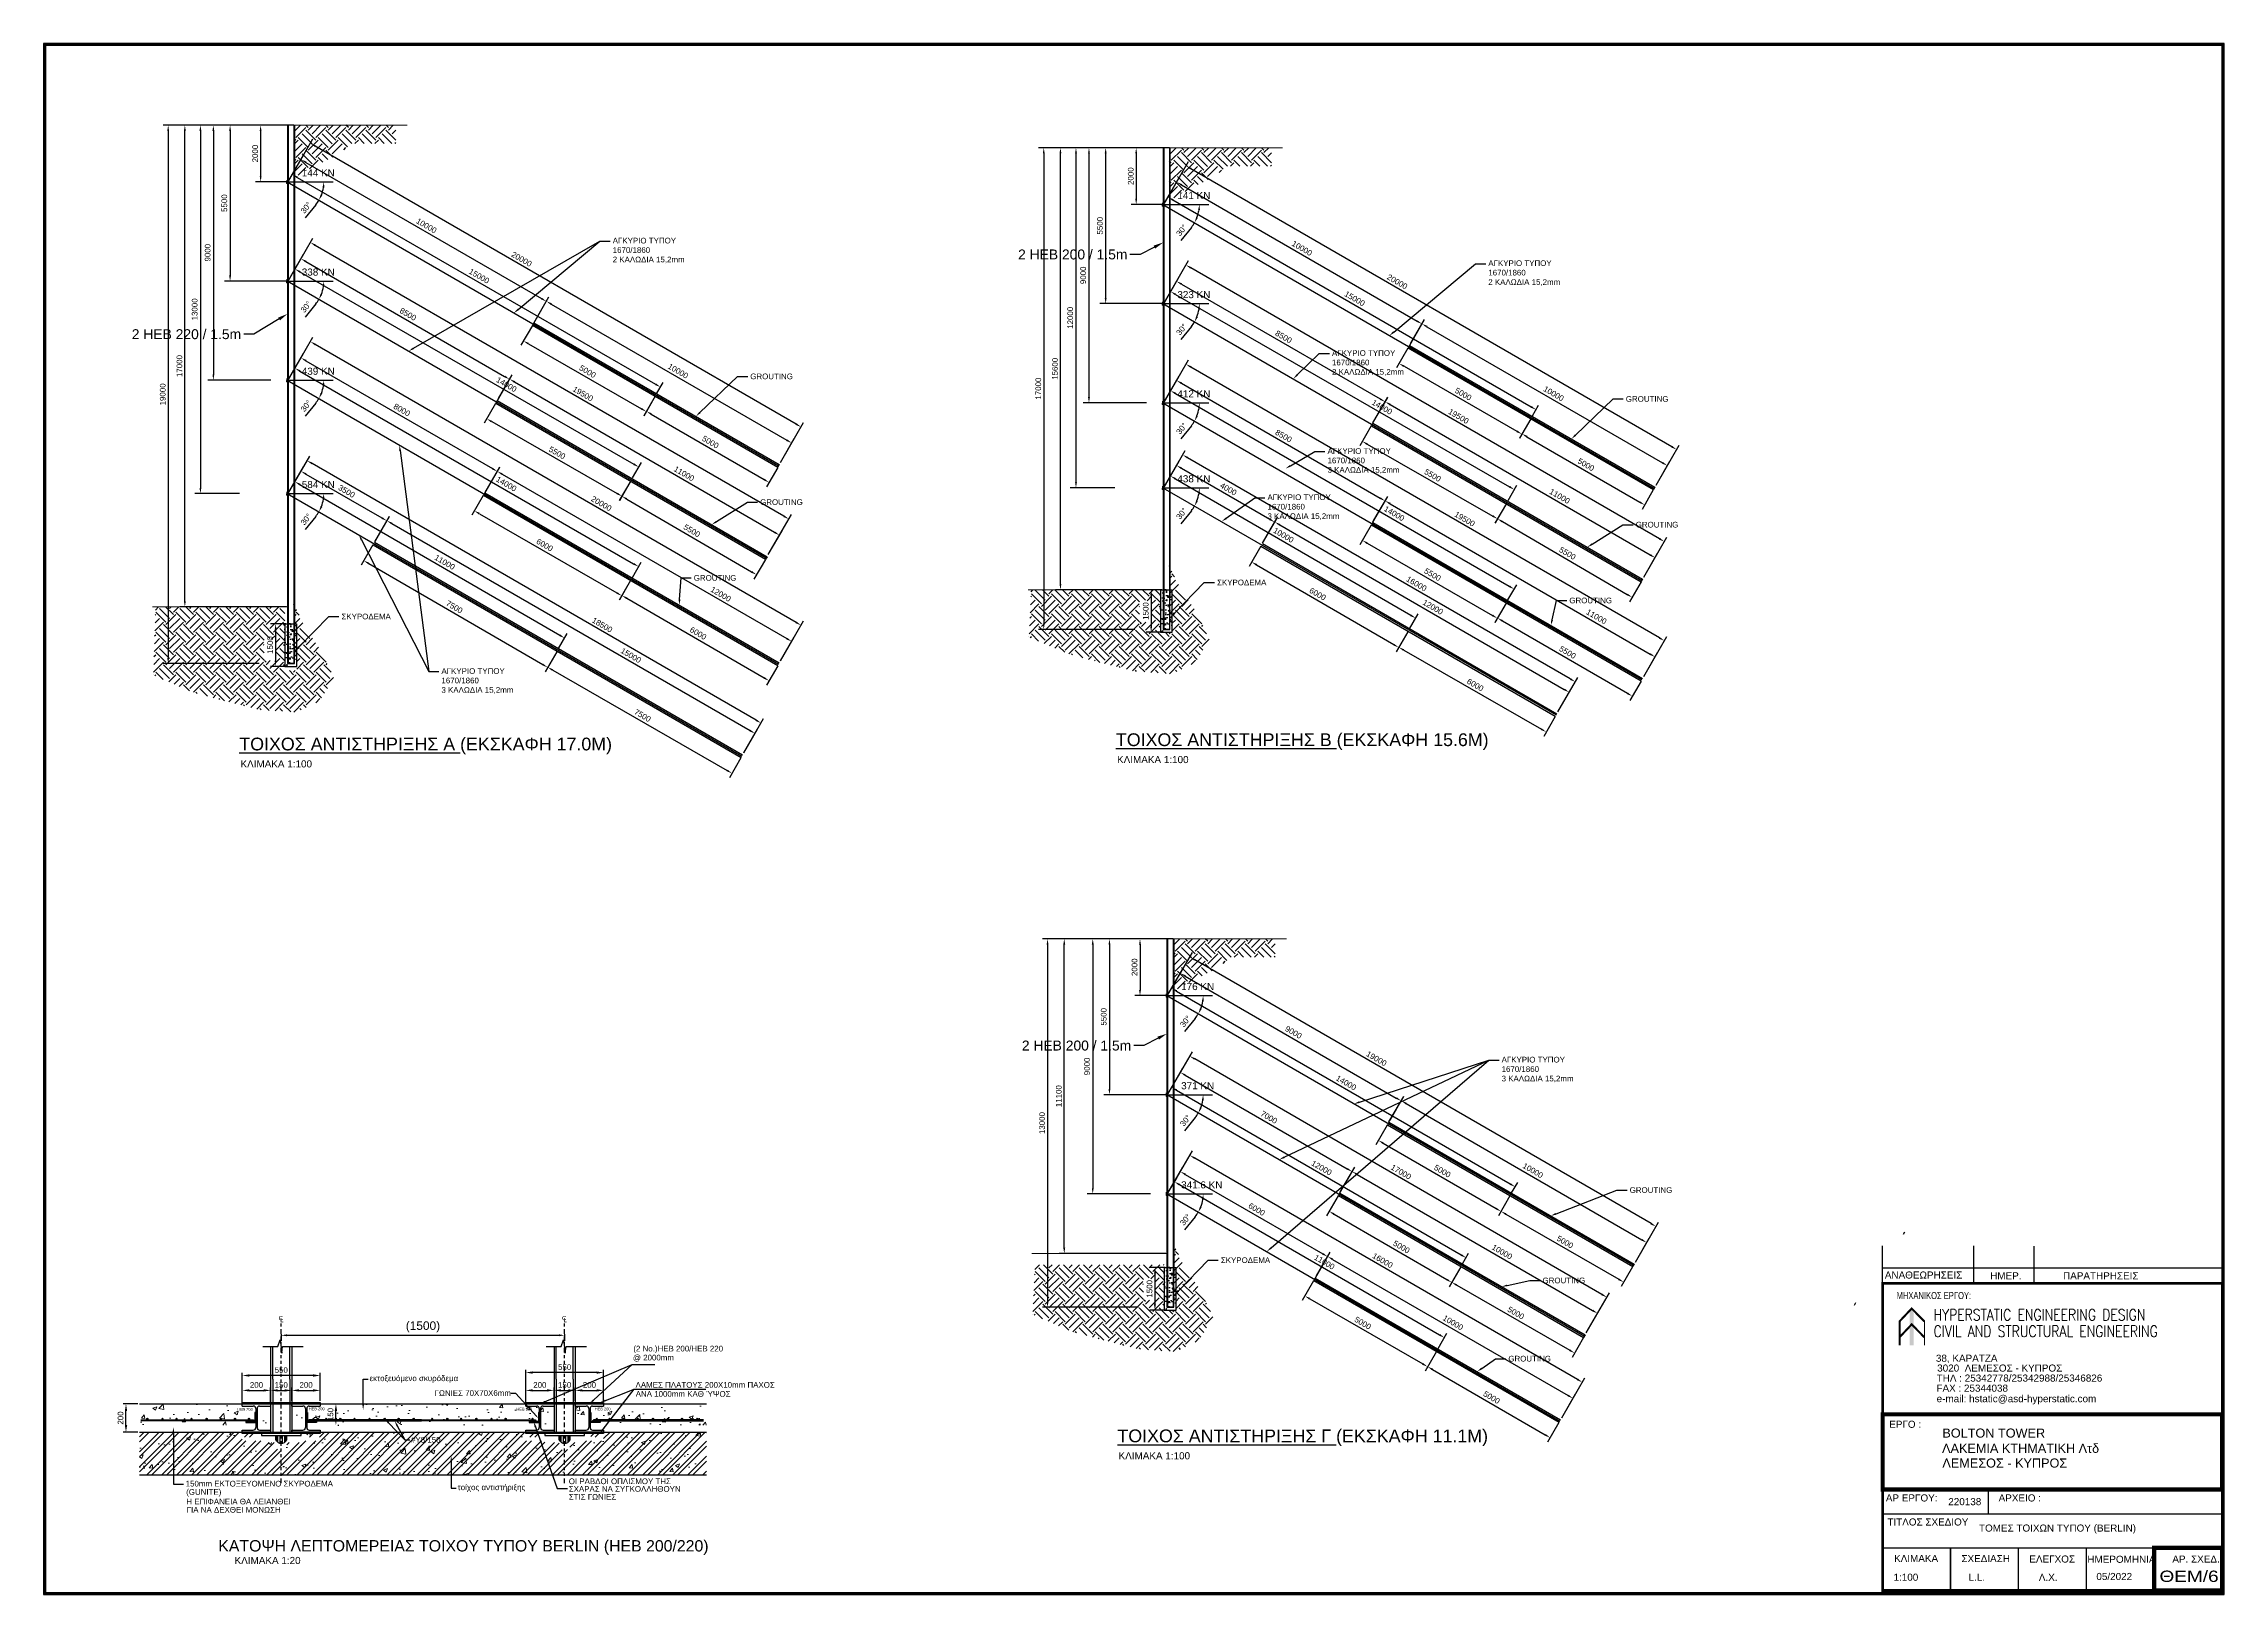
# Model space of a CAD drawing. Header units: inches. Extents: x 3 to 172, y -67 to 57.
# Drawn here: x 3.6 to 80.6, y -66.6 to -11.8 of the extents above; entities that cross this region are included whole.
import ezdxf
from ezdxf import colors
from ezdxf.entities.mleader import LeaderData, LeaderLine
from ezdxf.enums import TextEntityAlignment as Align
from ezdxf.math import Vec2, Vec3

# ---------------------------------------------------------------- set-up
doc = ezdxf.new("R2010")
doc.units = ezdxf.units.IN
doc.header["$MEASUREMENT"] = 0
doc.linetypes.add('HIDDEN', pattern=[0.375, 0.25, -0.125])
doc.linetypes.add('PHANTOM2', pattern=[31.75, 15.875, -3.175, 3.175, -3.175, 3.175, -3.175])
for name, color, linetype in [('2', 2, 'Continuous'), ('3', 1, 'Continuous'), ('7', 7, 'Continuous'), ('BEAMS', 3, 'Continuous'), ('BORDER-1', 5, 'Continuous'), ('CONCRETE', 3, 'Continuous'), ('DETAILS', 3, 'Continuous'), ('GRAMMES EKSKAFHS', 1, 'Continuous'), ('L2 COLUMN Wall', 7, 'Continuous'), ('LOGO-A1', 4, 'Continuous'), ('PILES 1500', 3, 'Continuous'), ('REINFORCEMENT', 6, 'Continuous'), ('SIDERA', 2, 'Continuous'), ('STATIC', 3, 'Continuous'), ('STATICA', 3, 'Continuous'), ('TEXT', 3, 'Continuous'), ('TEXT-COLUMNS', 4, 'Continuous'), ('TITLE', 7, 'Continuous')]:
    doc.layers.add(name, color=color, linetype=linetype)
doc.styles.add('AG', font='arial.ttf', dxfattribs={"height": 0.8})
doc.styles.add('arial greek', font='arial.ttf')
doc.styles.add('arialgr', font='arial.ttf', dxfattribs={"height": 0.2})
doc.styles.add('GREEKS', font='greeks', dxfattribs={"height": 0.2})
doc.styles.add('ROMANT', font='romant', dxfattribs={"height": 0.7})
doc.styles.get("Standard").update_dxf_attribs({"font": 'arial.ttf'})
doc.styles.add('Style-WORKING', font='arial.ttf')
doc.styles.add('STYLE1', font='arial.ttf')
doc.styles.add('STYLE2', font='arial.ttf')
doc.dimstyles.new('1-100', dxfattribs={"dimtxt": 0.2, "dimasz": 0.2, "dimexe": 0.2, "dimexo": 0, "dimgap": 0.1, "dimtad": 1, "dimdec": 0, "dimlfac": 1000, "dimzin": 1, "dimdsep": 46, "dimtxsty": 'arial greek', "dimcen": 0.02, "dimclrd": 1, "dimclre": 1, "dimclrt": 3, "dimadec": 3, "dimazin": 0, "dimtfac": 0.1, "dimtdec": 0, "dimtmove": 0, "dimatfit": 2, "dimfxl": 1, "dimtolj": 1, "dimtzin": 0, "dimarcsym": 0})
doc.dimstyles.new('1-20', dxfattribs={"dimtxt": 0.2, "dimasz": 0.25, "dimexe": 0.1, "dimexo": 0.0625, "dimgap": 0.09, "dimtad": 1, "dimdec": 0, "dimlfac": 200, "dimzin": 0, "dimdsep": 46, "dimtxsty": 'STYLE1', "dimcen": 0, "dimclrd": 1, "dimclre": 1, "dimclrt": 3, "dimadec": 0, "dimazin": 0, "dimtfac": 1, "dimtdec": 0, "dimtofl": 0, "dimtmove": 0, "dimatfit": 3, "dimfxl": 1, "dimtolj": 1, "dimtzin": 0, "dimarcsym": 0})
doc.dimstyles.new('style 1', dxfattribs={"dimtxt": 0.2, "dimasz": 0.2, "dimexe": 0.18, "dimexo": 0.0625, "dimgap": 0.09, "dimtad": 1, "dimdec": 0, "dimlfac": 1000, "dimzin": 0, "dimdsep": 46, "dimtxsty": 'STYLE2', "dimcen": 0.09, "dimclrd": 1, "dimclre": 1, "dimclrt": 3, "dimadec": 3, "dimazin": 0, "dimtfac": 1, "dimtdec": 0, "dimtofl": 0, "dimtmove": 0, "dimatfit": 3, "dimfxl": 1, "dimtolj": 1, "dimtzin": 0, "dimarcsym": 0})
pattern_1 = [(135, (20.168141, -56.991127), (0.011048543, 0.011048543), [])]
pattern_2 = [(135, (30.168141, -56.991127), (0.011048543, 0.011048543), [])]

# ---------------------------------------------------------------- blocks, each defined once
blk = doc.blocks.new('A$C384818B6')
at = {"layer": 'CONCRETE', "linetype": 'Continuous'}
for p, q in [((-1, 0), (1, 0)), ((-1, -0.15), (-1, 0)), ((1, 0), (1, -0.15)), ((-1, -0.15), (-0.225, -0.15)), ((-0.045, -0.33), (-0.045, -1.67)), ((0.045, -0.33), (0.045, -1.67)), ((0.225, -0.15), (1, -0.15)), ((-1, -1.85), (-0.225, -1.85)), ((-1, -2), (-1, -1.85)), ((-1, -2), (1, -2)), ((1, -2), (-1, -2)), ((0.225, -1.85), (1, -1.85)), ((1, -1.85), (1, -2))]:
    blk.add_line(p, q, dxfattribs=at)
for centre, start, end in [((-0.225, -0.33), 0, 90), ((0.225, -0.33), 90, 180), ((-0.225, -1.67), 270, 0), ((0.225, -1.67), 180, 270)]:
    blk.add_arc(centre, 0.18, start, end, dxfattribs=at)
blk = doc.blocks.new('*D372')
at = {"layer": 'DefPoints', "color": 0, "linetype": 'Continuous', "transparency": 16777216}
for p in [(13.92, -59.841), (13.92, -59.841), (13.92, -60.591)]:
    blk.add_point(p, dxfattribs=at)
at = {"layer": 'REINFORCEMENT', "color": 1, "linetype": 'Continuous', "lineweight": -2, "transparency": 16777216}
for p, q in [((13.983, -59.841), (14.02, -59.841)), ((13.92, -60.341), (13.92, -60.091)), ((13.983, -60.591), (14.02, -60.591))]:
    blk.add_line(p, q, dxfattribs=at)
at = {"layer": 'REINFORCEMENT', "color": 1, "linetype": 'Continuous', "transparency": 16777216}
for points in [[(13.878, -60.091), (13.962, -60.091), (13.92, -59.841)], [(13.878, -60.341), (13.962, -60.341), (13.92, -60.591)]]:
    blk.add_solid(points, dxfattribs=at)
at = {"layer": 'REINFORCEMENT', "color": 3, "linetype": 'Continuous', "lineweight": 0, "transparency": 16777216, "insert": (13.728, -60.216), "char_height": 0.2, "attachment_point": 5, "rotation": 90, "style": 'STYLE1'}
blk.add_mtext('\\A1;150', dxfattribs=at)
blk = doc.blocks.new('*D373')
at = {"layer": 'DefPoints', "color": 0, "linetype": 'Continuous', "transparency": 16777216}
for p in [(11.991, -57.386), (21.991, -57.386), (21.991, -57.421)]:
    blk.add_point(p, dxfattribs=at)
at = {"layer": 'REINFORCEMENT', "color": 1, "linetype": 'Continuous', "lineweight": -2, "transparency": 16777216}
for p, q in [((11.991, -57.386), (11.991, -57.621)), ((12.191, -57.421), (21.791, -57.421)), ((21.991, -57.386), (21.991, -57.621))]:
    blk.add_line(p, q, dxfattribs=at)
at = {"layer": 'REINFORCEMENT', "color": 1, "linetype": 'Continuous', "transparency": 16777216}
for points in [[(12.191, -57.387), (12.191, -57.454), (11.991, -57.421)], [(21.791, -57.387), (21.791, -57.454), (21.991, -57.421)]]:
    blk.add_solid(points, dxfattribs=at)
at = {"layer": 'REINFORCEMENT', "color": 3, "linetype": 'Continuous', "lineweight": 0, "transparency": 16777216, "insert": (16.991, -57.124), "char_height": 0.2, "attachment_point": 5, "style": 'arial greek'}
blk.add_mtext('\\A1;{\\fArial|b0|i0|c0|p34;\\H1.5x;(1500)\\fArial|b0|i0|c161|p34; }', dxfattribs=at)
blk = doc.blocks.new('*D374')
at = {"layer": 'DefPoints', "color": 0, "linetype": 'Continuous', "transparency": 16777216}
for p in [(10.616, -59.841), (11.616, -59.366), (11.616, -59.841)]:
    blk.add_point(p, dxfattribs=at)
at = {"layer": 'REINFORCEMENT', "color": 1, "linetype": 'Continuous', "lineweight": -2, "transparency": 16777216}
for p, q in [((10.616, -59.779), (10.616, -59.266)), ((10.866, -59.366), (11.366, -59.366)), ((11.616, -59.779), (11.616, -59.266))]:
    blk.add_line(p, q, dxfattribs=at)
at = {"layer": 'REINFORCEMENT', "color": 1, "linetype": 'Continuous', "transparency": 16777216}
for points in [[(10.866, -59.324), (10.866, -59.407), (10.616, -59.366)], [(11.366, -59.324), (11.366, -59.407), (11.616, -59.366)]]:
    blk.add_solid(points, dxfattribs=at)
at = {"layer": 'REINFORCEMENT', "color": 3, "linetype": 'Continuous', "lineweight": 0, "transparency": 16777216, "insert": (11.116, -59.174), "char_height": 0.2, "attachment_point": 5, "style": 'STYLE1'}
blk.add_mtext('\\A1;200', dxfattribs=at)
blk = doc.blocks.new('*D375')
at = {"layer": 'DefPoints', "color": 0, "linetype": 'Continuous', "transparency": 16777216}
for p in [(11.616, -59.791), (12.366, -59.366), (12.366, -59.791)]:
    blk.add_point(p, dxfattribs=at)
at = {"layer": 'REINFORCEMENT', "color": 1, "linetype": 'Continuous', "lineweight": -2, "transparency": 16777216}
for p, q in [((11.616, -59.729), (11.616, -59.266)), ((11.866, -59.366), (12.116, -59.366)), ((12.366, -59.729), (12.366, -59.266))]:
    blk.add_line(p, q, dxfattribs=at)
at = {"layer": 'REINFORCEMENT', "color": 1, "linetype": 'Continuous', "transparency": 16777216}
for points in [[(11.866, -59.324), (11.866, -59.407), (11.616, -59.366)], [(12.116, -59.324), (12.116, -59.407), (12.366, -59.366)]]:
    blk.add_solid(points, dxfattribs=at)
at = {"layer": 'REINFORCEMENT', "color": 3, "linetype": 'Continuous', "lineweight": 0, "transparency": 16777216, "insert": (11.991, -59.174), "char_height": 0.2, "attachment_point": 5, "style": 'STYLE1'}
blk.add_mtext('\\A1;150', dxfattribs=at)
blk = doc.blocks.new('*D376')
at = {"layer": 'DefPoints', "color": 0, "linetype": 'Continuous', "transparency": 16777216}
for p in [(12.366, -59.791), (13.366, -59.366), (13.366, -59.791)]:
    blk.add_point(p, dxfattribs=at)
at = {"layer": 'REINFORCEMENT', "color": 1, "linetype": 'Continuous', "lineweight": -2, "transparency": 16777216}
for p, q in [((12.366, -59.729), (12.366, -59.266)), ((12.616, -59.366), (13.116, -59.366)), ((13.366, -59.729), (13.366, -59.266))]:
    blk.add_line(p, q, dxfattribs=at)
at = {"layer": 'REINFORCEMENT', "color": 1, "linetype": 'Continuous', "transparency": 16777216}
for points in [[(12.616, -59.324), (12.616, -59.407), (12.366, -59.366)], [(13.116, -59.324), (13.116, -59.407), (13.366, -59.366)]]:
    blk.add_solid(points, dxfattribs=at)
at = {"layer": 'REINFORCEMENT', "color": 3, "linetype": 'Continuous', "lineweight": 0, "transparency": 16777216, "insert": (12.866, -59.174), "char_height": 0.2, "attachment_point": 5, "style": 'STYLE1'}
blk.add_mtext('\\A1;200', dxfattribs=at)
blk = doc.blocks.new('*D377')
at = {"layer": 'DefPoints', "color": 0, "linetype": 'Continuous', "transparency": 16777216}
for p in [(10.616, -58.84), (10.616, -59.791), (13.366, -59.791)]:
    blk.add_point(p, dxfattribs=at)
at = {"layer": 'REINFORCEMENT', "color": 1, "linetype": 'Continuous', "lineweight": -2, "transparency": 16777216}
for p, q in [((10.616, -59.729), (10.616, -58.74)), ((13.116, -58.84), (10.866, -58.84)), ((13.366, -59.729), (13.366, -58.74))]:
    blk.add_line(p, q, dxfattribs=at)
at = {"layer": 'REINFORCEMENT', "color": 1, "linetype": 'Continuous', "transparency": 16777216}
for points in [[(10.866, -58.798), (10.866, -58.881), (10.616, -58.84)], [(13.116, -58.798), (13.116, -58.881), (13.366, -58.84)]]:
    blk.add_solid(points, dxfattribs=at)
at = {"layer": 'REINFORCEMENT', "color": 3, "linetype": 'Continuous', "lineweight": 0, "transparency": 16777216, "insert": (11.991, -58.648), "char_height": 0.2, "attachment_point": 5, "style": 'STYLE1'}
blk.add_mtext('\\A1;550', dxfattribs=at)
blk = doc.blocks.new('*D460')
at = {"layer": 'DefPoints', "color": 0, "linetype": 'Continuous', "transparency": 16777216}
for p in [(20.616, -59.841), (21.616, -59.366), (21.616, -59.841)]:
    blk.add_point(p, dxfattribs=at)
at = {"layer": 'REINFORCEMENT', "color": 1, "linetype": 'Continuous', "lineweight": -2, "transparency": 16777216}
for p, q in [((20.616, -59.779), (20.616, -59.266)), ((20.866, -59.366), (21.366, -59.366)), ((21.616, -59.779), (21.616, -59.266))]:
    blk.add_line(p, q, dxfattribs=at)
at = {"layer": 'REINFORCEMENT', "color": 1, "linetype": 'Continuous', "transparency": 16777216}
for points in [[(20.866, -59.324), (20.866, -59.407), (20.616, -59.366)], [(21.366, -59.324), (21.366, -59.407), (21.616, -59.366)]]:
    blk.add_solid(points, dxfattribs=at)
at = {"layer": 'REINFORCEMENT', "color": 3, "linetype": 'Continuous', "lineweight": 0, "transparency": 16777216, "insert": (21.116, -59.174), "char_height": 0.2, "attachment_point": 5, "style": 'STYLE1'}
blk.add_mtext('\\A1;200', dxfattribs=at)
blk = doc.blocks.new('*D461')
at = {"layer": 'DefPoints', "color": 0, "linetype": 'Continuous', "transparency": 16777216}
for p in [(21.616, -59.791), (22.366, -59.366), (22.366, -59.791)]:
    blk.add_point(p, dxfattribs=at)
at = {"layer": 'REINFORCEMENT', "color": 1, "linetype": 'Continuous', "lineweight": -2, "transparency": 16777216}
for p, q in [((21.616, -59.729), (21.616, -59.266)), ((21.866, -59.366), (22.116, -59.366)), ((22.366, -59.729), (22.366, -59.266))]:
    blk.add_line(p, q, dxfattribs=at)
at = {"layer": 'REINFORCEMENT', "color": 1, "linetype": 'Continuous', "transparency": 16777216}
for points in [[(21.866, -59.324), (21.866, -59.407), (21.616, -59.366)], [(22.116, -59.324), (22.116, -59.407), (22.366, -59.366)]]:
    blk.add_solid(points, dxfattribs=at)
at = {"layer": 'REINFORCEMENT', "color": 3, "linetype": 'Continuous', "lineweight": 0, "transparency": 16777216, "insert": (21.991, -59.174), "char_height": 0.2, "attachment_point": 5, "style": 'STYLE1'}
blk.add_mtext('\\A1;150', dxfattribs=at)
blk = doc.blocks.new('*D462')
at = {"layer": 'DefPoints', "color": 0, "linetype": 'Continuous', "transparency": 16777216}
for p in [(22.366, -59.791), (23.366, -59.366), (23.366, -59.791)]:
    blk.add_point(p, dxfattribs=at)
at = {"layer": 'REINFORCEMENT', "color": 1, "linetype": 'Continuous', "lineweight": -2, "transparency": 16777216}
for p, q in [((22.366, -59.729), (22.366, -59.266)), ((22.616, -59.366), (23.116, -59.366)), ((23.366, -59.729), (23.366, -59.266))]:
    blk.add_line(p, q, dxfattribs=at)
at = {"layer": 'REINFORCEMENT', "color": 1, "linetype": 'Continuous', "transparency": 16777216}
for points in [[(22.616, -59.324), (22.616, -59.407), (22.366, -59.366)], [(23.116, -59.324), (23.116, -59.407), (23.366, -59.366)]]:
    blk.add_solid(points, dxfattribs=at)
at = {"layer": 'REINFORCEMENT', "color": 3, "linetype": 'Continuous', "lineweight": 0, "transparency": 16777216, "insert": (22.866, -59.174), "char_height": 0.2, "attachment_point": 5, "style": 'STYLE1'}
blk.add_mtext('\\A1;200', dxfattribs=at)
blk = doc.blocks.new('*D463')
at = {"layer": 'DefPoints', "color": 0, "linetype": 'Continuous', "transparency": 16777216}
for p in [(20.616, -58.736), (20.616, -59.791), (23.366, -59.791)]:
    blk.add_point(p, dxfattribs=at)
at = {"layer": 'REINFORCEMENT', "color": 1, "linetype": 'Continuous', "lineweight": -2, "transparency": 16777216}
for p, q in [((20.616, -59.729), (20.616, -58.636)), ((23.116, -58.736), (20.866, -58.736)), ((23.366, -59.729), (23.366, -58.636))]:
    blk.add_line(p, q, dxfattribs=at)
at = {"layer": 'REINFORCEMENT', "color": 1, "linetype": 'Continuous', "transparency": 16777216}
for points in [[(20.866, -58.695), (20.866, -58.778), (20.616, -58.736)], [(23.116, -58.695), (23.116, -58.778), (23.366, -58.736)]]:
    blk.add_solid(points, dxfattribs=at)
at = {"layer": 'REINFORCEMENT', "color": 3, "linetype": 'Continuous', "lineweight": 0, "transparency": 16777216, "insert": (21.991, -58.544), "char_height": 0.2, "attachment_point": 5, "style": 'STYLE1'}
blk.add_mtext('\\A1;550', dxfattribs=at)
blk = doc.blocks.new('*D464')
at = {"layer": 'DefPoints', "color": 0, "linetype": 'Continuous', "transparency": 16777216}
for p in [(6.512, -59.841), (6.991, -59.841), (6.991, -60.841)]:
    blk.add_point(p, dxfattribs=at)
at = {"layer": 'REINFORCEMENT', "color": 1, "linetype": 'Continuous', "lineweight": -2, "transparency": 16777216}
for p, q in [((6.929, -59.841), (6.412, -59.841)), ((6.512, -60.591), (6.512, -60.091)), ((6.929, -60.841), (6.412, -60.841))]:
    blk.add_line(p, q, dxfattribs=at)
at = {"layer": 'REINFORCEMENT', "color": 1, "linetype": 'Continuous', "transparency": 16777216}
for points in [[(6.471, -60.091), (6.554, -60.091), (6.512, -59.841)], [(6.471, -60.591), (6.554, -60.591), (6.512, -60.841)]]:
    blk.add_solid(points, dxfattribs=at)
at = {"layer": 'REINFORCEMENT', "color": 3, "linetype": 'Continuous', "lineweight": 0, "transparency": 16777216, "insert": (6.32, -60.341), "char_height": 0.2, "attachment_point": 5, "rotation": 90, "style": 'STYLE1'}
blk.add_mtext('\\A1;200', dxfattribs=at)
blk = doc.blocks.new('*D465')
at = {"layer": 'DefPoints', "color": 0, "linetype": 'Continuous', "ltscale": 4, "transparency": 16777216}
for p in [(12.219, -32.31), (11.789, -33.809), (12.215, -33.81)]:
    blk.add_point(p, dxfattribs=at)
at = {"layer": 'DETAILS', "color": 1, "linetype": 'Continuous', "lineweight": -2, "ltscale": 4, "transparency": 16777216}
for p, q in [((12.156, -32.31), (11.613, -32.309)), ((11.792, -32.509), (11.79, -33.609)), ((12.153, -33.81), (11.609, -33.809))]:
    blk.add_line(p, q, dxfattribs=at)
at = {"layer": 'DETAILS', "color": 1, "linetype": 'Continuous', "ltscale": 4, "transparency": 16777216}
for points in [[(11.759, -32.509), (11.826, -32.509), (11.793, -32.309)], [(11.757, -33.609), (11.823, -33.609), (11.789, -33.809)]]:
    blk.add_solid(points, dxfattribs=at)
at = {"layer": 'DETAILS', "color": 3, "linetype": 'Continuous', "lineweight": 15, "ltscale": 4, "transparency": 16777216, "insert": (11.599, -33.059), "char_height": 0.2, "attachment_point": 5, "rotation": 89.86631, "style": 'STYLE2'}
blk.add_mtext('\\A1;1500', dxfattribs=at)
blk = doc.blocks.new('*D427')
at = {"layer": 'DefPoints', "color": 0, "linetype": 'Continuous', "ltscale": 4, "transparency": 16777216}
for p in [(12.227, -16.72), (21.346, -20.927), (20.883, -21.727)]:
    blk.add_point(p, dxfattribs=at)
at = {"layer": 'DETAILS', "color": 1, "linetype": 'Continuous', "lineweight": -2, "ltscale": 4, "transparency": 16777216}
for p, q in [((12.258, -16.666), (12.78, -15.764)), ((12.863, -16.02), (21.173, -20.827)), ((20.914, -21.673), (21.436, -20.771))]:
    blk.add_line(p, q, dxfattribs=at)
at = {"layer": 'DETAILS', "color": 1, "linetype": 'Continuous', "ltscale": 4, "transparency": 16777216}
for points in [[(12.88, -15.991), (12.846, -16.049), (12.69, -15.92)], [(21.189, -20.798), (21.156, -20.856), (21.346, -20.927)]]:
    blk.add_solid(points, dxfattribs=at)
at = {"layer": 'DETAILS', "color": 3, "linetype": 'Continuous', "lineweight": 15, "ltscale": 4, "transparency": 16777216, "insert": (17.114, -18.257), "char_height": 0.2, "attachment_point": 5, "rotation": 329.95149, "style": 'STYLE2'}
blk.add_mtext('\\A1;10000', dxfattribs=at)
blk = doc.blocks.new('*D428')
at = {"layer": 'DefPoints', "color": 0, "linetype": 'Continuous', "ltscale": 4, "transparency": 16777216}
for p in [(20.918, -21.666), (30.005, -25.927), (29.576, -26.67)]:
    blk.add_point(p, dxfattribs=at)
at = {"layer": 'DETAILS', "color": 1, "linetype": 'Continuous', "lineweight": -2, "ltscale": 4, "transparency": 16777216}
for p, q in [((20.95, -21.612), (21.438, -20.767)), ((21.521, -21.023), (29.832, -25.827)), ((29.608, -26.616), (30.096, -25.772))]:
    blk.add_line(p, q, dxfattribs=at)
at = {"layer": 'DETAILS', "color": 1, "linetype": 'Continuous', "ltscale": 4, "transparency": 16777216}
for points in [[(21.538, -20.994), (21.504, -21.052), (21.348, -20.923)], [(29.849, -25.798), (29.816, -25.856), (30.005, -25.927)]]:
    blk.add_solid(points, dxfattribs=at)
at = {"layer": 'DETAILS', "color": 3, "linetype": 'Continuous', "lineweight": 15, "ltscale": 4, "transparency": 16777216, "insert": (25.994, -23.387), "char_height": 0.2, "attachment_point": 5, "rotation": 329.97206, "style": 'STYLE2'}
blk.add_mtext('\\A1;10000', dxfattribs=at)
blk = doc.blocks.new('*D429')
at = {"layer": 'DefPoints', "color": 0, "linetype": 'Continuous', "ltscale": 4, "transparency": 16777216}
for p in [(13.02, -15.349), (12.262, -16.658), (29.576, -26.67)]:
    blk.add_point(p, dxfattribs=at)
at = {"layer": 'DETAILS', "color": 1, "linetype": 'Continuous', "lineweight": -2, "ltscale": 4, "transparency": 16777216}
for p, q in [((12.294, -16.604), (13.11, -15.193)), ((30.16, -25.26), (13.193, -15.449)), ((29.608, -26.616), (30.424, -25.204))]:
    blk.add_line(p, q, dxfattribs=at)
at = {"layer": 'DETAILS', "color": 1, "linetype": 'Continuous', "ltscale": 4, "transparency": 16777216}
for points in [[(13.21, -15.42), (13.176, -15.478), (13.02, -15.349)], [(30.177, -25.231), (30.144, -25.289), (30.334, -25.36)]]:
    blk.add_solid(points, dxfattribs=at)
at = {"layer": 'DETAILS', "color": 3, "linetype": 'Continuous', "lineweight": 15, "ltscale": 4, "transparency": 16777216, "insert": (20.474, -19.437), "char_height": 0.2, "attachment_point": 5, "rotation": 329.96144, "style": 'STYLE2'}
blk.add_mtext('\\A1;20000', dxfattribs=at)
blk = doc.blocks.new('*D474')
at = {"layer": 'DefPoints', "color": 0, "transparency": 16777216}
for p in [(12.048, -16.708), (12.205, -16.707), (13.581, -16.708), (13.475, -16.932), (29.541, -26.732)]:
    blk.add_point(p, dxfattribs=at)
at = {"layer": 'STATICA', "color": 1, "lineweight": -2, "transparency": 16777216}
blk.add_line((13.209, -17.518), (12.836, -17.979), dxfattribs=at)
for start, end in [(338.85946, 351.10201), (321.06349, 329.96147)]:
    blk.add_arc((12.206, -16.708), 1.289, start, end, dxfattribs=at)
at = {"layer": 'STATICA', "color": 1, "transparency": 16777216}
for points in [[(13.446, -16.905), (13.513, -16.91), (13.495, -16.708)], [(13.438, -17.187), (13.378, -17.158), (13.322, -17.353)]]:
    blk.add_solid(points, dxfattribs=at)
at = {"layer": 'STATICA', "color": 3, "transparency": 16777216, "insert": (12.865, -17.621), "char_height": 0.2, "attachment_point": 5, "rotation": 51.06349, "style": 'arial greek'}
blk.add_mtext('\\A1;30%%D', dxfattribs=at)
blk = doc.blocks.new('*D430')
at = {"layer": 'DefPoints', "color": 0, "linetype": 'Continuous', "ltscale": 4, "transparency": 16777216}
for p in [(12.227, -16.72), (25.216, -24.222), (25.372, -23.952)]:
    blk.add_point(p, dxfattribs=at)
at = {"layer": 'DETAILS', "color": 1, "linetype": 'Continuous', "lineweight": -2, "ltscale": 4, "transparency": 16777216}
for p, q in [((12.258, -16.666), (12.473, -16.294)), ((12.556, -16.55), (25.199, -23.852)), ((25.247, -24.168), (25.462, -23.796))]:
    blk.add_line(p, q, dxfattribs=at)
at = {"layer": 'DETAILS', "color": 1, "linetype": 'Continuous', "ltscale": 4, "transparency": 16777216}
for points in [[(12.573, -16.521), (12.539, -16.579), (12.383, -16.45)], [(25.215, -23.823), (25.182, -23.881), (25.372, -23.952)]]:
    blk.add_solid(points, dxfattribs=at)
at = {"layer": 'DETAILS', "color": 3, "linetype": 'Continuous', "lineweight": 15, "ltscale": 4, "transparency": 16777216, "insert": (18.973, -20.035), "char_height": 0.2, "attachment_point": 5, "rotation": 329.98991, "style": 'STYLE2'}
blk.add_mtext('\\A1;15000', dxfattribs=at)
blk = doc.blocks.new('*D431')
at = {"layer": 'DefPoints', "color": 0, "linetype": 'Continuous', "ltscale": 4, "transparency": 16777216}
for p in [(25.216, -24.222), (29.541, -26.732), (29.202, -27.315)]:
    blk.add_point(p, dxfattribs=at)
at = {"layer": 'DETAILS', "color": 1, "linetype": 'Continuous', "lineweight": -2, "ltscale": 4, "transparency": 16777216}
for p, q in [((25.184, -24.276), (24.787, -24.962)), ((25.05, -24.906), (29.029, -27.215)), ((29.509, -26.786), (29.112, -27.471))]:
    blk.add_line(p, q, dxfattribs=at)
at = {"layer": 'DETAILS', "color": 1, "linetype": 'Continuous', "ltscale": 4, "transparency": 16777216}
for points in [[(25.067, -24.877), (25.033, -24.935), (24.877, -24.806)], [(29.046, -27.186), (29.012, -27.244), (29.202, -27.315)]]:
    blk.add_solid(points, dxfattribs=at)
at = {"layer": 'DETAILS', "color": 3, "linetype": 'Continuous', "lineweight": 15, "ltscale": 4, "transparency": 16777216, "insert": (27.136, -25.894), "char_height": 0.2, "attachment_point": 5, "rotation": 329.876, "style": 'STYLE2'}
blk.add_mtext('\\A1;5000', dxfattribs=at)
blk = doc.blocks.new('*D432')
at = {"layer": 'DefPoints', "color": 0, "linetype": 'Continuous', "ltscale": 4, "transparency": 16777216}
for p in [(20.883, -21.727), (25.216, -24.222), (24.873, -24.817)]:
    blk.add_point(p, dxfattribs=at)
at = {"layer": 'DETAILS', "color": 1, "linetype": 'Continuous', "lineweight": -2, "ltscale": 4, "transparency": 16777216}
for p, q in [((20.852, -21.781), (20.45, -22.478)), ((20.714, -22.422), (24.7, -24.717)), ((25.185, -24.276), (24.783, -24.973))]:
    blk.add_line(p, q, dxfattribs=at)
at = {"layer": 'DETAILS', "color": 1, "linetype": 'Continuous', "ltscale": 4, "transparency": 16777216}
for points in [[(20.73, -22.393), (20.697, -22.451), (20.54, -22.322)], [(24.716, -24.689), (24.683, -24.746), (24.873, -24.817)]]:
    blk.add_solid(points, dxfattribs=at)
at = {"layer": 'DETAILS', "color": 3, "linetype": 'Continuous', "lineweight": 15, "ltscale": 4, "transparency": 16777216, "insert": (22.803, -23.403), "char_height": 0.2, "attachment_point": 5, "rotation": 330.06551, "style": 'STYLE2'}
blk.add_mtext('\\A1;5000', dxfattribs=at)
blk = doc.blocks.new('*D475')
at = {"layer": 'DefPoints', "color": 0, "linetype": 'Continuous', "transparency": 16777216}
for p in [(8.59, -14.71), (12.235, -14.71), (12.237, -31.71)]:
    blk.add_point(p, dxfattribs=at)
at = {"layer": 'TEXT', "color": 1, "linetype": 'Continuous', "lineweight": -2, "transparency": 16777216}
for p, q in [((12.173, -14.71), (8.41, -14.71)), ((8.59, -31.51), (8.59, -14.91)), ((12.174, -31.71), (8.41, -31.71))]:
    blk.add_line(p, q, dxfattribs=at)
at = {"layer": 'TEXT', "color": 1, "linetype": 'Continuous', "transparency": 16777216}
for points in [[(8.556, -14.91), (8.623, -14.91), (8.59, -14.71)], [(8.556, -31.51), (8.623, -31.51), (8.59, -31.71)]]:
    blk.add_solid(points, dxfattribs=at)
at = {"layer": 'TEXT', "color": 3, "linetype": 'Continuous', "transparency": 16777216, "insert": (8.398, -23.21), "char_height": 0.2, "attachment_point": 5, "rotation": 90, "style": 'STYLE2'}
blk.add_mtext('\\A1;17000', dxfattribs=at)
blk = doc.blocks.new('*D433')
at = {"layer": 'DefPoints', "color": 0, "linetype": 'Continuous', "transparency": 16777216}
for p in [(11.274, -14.71), (8.001, -33.71), (11.274, -33.71)]:
    blk.add_point(p, dxfattribs=at)
at = {"layer": 'TEXT', "color": 1, "linetype": 'Continuous', "lineweight": -2, "transparency": 16777216}
for p, q in [((11.211, -14.71), (7.821, -14.71)), ((8.001, -14.91), (8.001, -33.51)), ((11.211, -33.71), (7.821, -33.71))]:
    blk.add_line(p, q, dxfattribs=at)
at = {"layer": 'TEXT', "color": 1, "linetype": 'Continuous', "transparency": 16777216}
for points in [[(7.967, -14.91), (8.034, -14.91), (8.001, -14.71)], [(7.967, -33.51), (8.034, -33.51), (8.001, -33.71)]]:
    blk.add_solid(points, dxfattribs=at)
at = {"layer": 'TEXT', "color": 3, "linetype": 'Continuous', "transparency": 16777216, "insert": (7.809, -24.21), "char_height": 0.2, "attachment_point": 5, "rotation": 90, "style": 'STYLE2'}
blk.add_mtext('\\A1;19000', dxfattribs=at)
blk = doc.blocks.new('*D434')
at = {"layer": 'DefPoints', "color": 0, "linetype": 'Continuous', "transparency": 16777216}
for p in [(12.235, -14.71), (11.263, -16.71), (12.235, -16.71)]:
    blk.add_point(p, dxfattribs=at)
at = {"layer": 'TEXT', "color": 1, "linetype": 'Continuous', "lineweight": -2, "transparency": 16777216}
for p, q in [((12.173, -14.71), (11.083, -14.71)), ((11.263, -14.91), (11.263, -16.51)), ((12.173, -16.71), (11.083, -16.71))]:
    blk.add_line(p, q, dxfattribs=at)
at = {"layer": 'TEXT', "color": 1, "linetype": 'Continuous', "transparency": 16777216}
for points in [[(11.23, -14.91), (11.296, -14.91), (11.263, -14.71)], [(11.23, -16.51), (11.296, -16.51), (11.263, -16.71)]]:
    blk.add_solid(points, dxfattribs=at)
at = {"layer": 'TEXT', "color": 3, "linetype": 'Continuous', "transparency": 16777216, "insert": (11.071, -15.71), "char_height": 0.2, "attachment_point": 5, "rotation": 90, "style": 'STYLE2'}
blk.add_mtext('\\A1;2000', dxfattribs=at)
blk = doc.blocks.new('*D435')
at = {"layer": 'DefPoints', "color": 0, "linetype": 'Continuous', "ltscale": 4, "transparency": 16777216}
for p in [(12.227, -20.22), (20.047, -23.676), (19.585, -24.475)]:
    blk.add_point(p, dxfattribs=at)
at = {"layer": 'DETAILS', "color": 1, "linetype": 'Continuous', "lineweight": -2, "ltscale": 4, "transparency": 16777216}
for p, q in [((12.258, -20.166), (12.779, -19.266)), ((12.862, -19.522), (19.874, -23.576)), ((19.617, -24.42), (20.137, -23.52))]:
    blk.add_line(p, q, dxfattribs=at)
at = {"layer": 'DETAILS', "color": 1, "linetype": 'Continuous', "ltscale": 4, "transparency": 16777216}
for points in [[(12.878, -19.493), (12.845, -19.55), (12.689, -19.421)], [(19.891, -23.547), (19.857, -23.605), (20.047, -23.676)]]:
    blk.add_solid(points, dxfattribs=at)
at = {"layer": 'DETAILS', "color": 3, "linetype": 'Continuous', "lineweight": 15, "ltscale": 4, "transparency": 16777216, "insert": (16.464, -21.382), "char_height": 0.2, "attachment_point": 5, "rotation": 329.96501, "style": 'STYLE2'}
blk.add_mtext('\\A1;8500', dxfattribs=at)
blk = doc.blocks.new('*D436')
at = {"layer": 'DefPoints', "color": 0, "linetype": 'Continuous', "ltscale": 4, "transparency": 16777216}
for p in [(19.621, -24.413), (29.572, -29.178), (29.143, -29.92)]:
    blk.add_point(p, dxfattribs=at)
at = {"layer": 'DETAILS', "color": 1, "linetype": 'Continuous', "lineweight": -2, "ltscale": 4, "transparency": 16777216}
for p, q in [((19.652, -24.359), (20.14, -23.516)), ((20.223, -23.772), (29.399, -29.078)), ((29.175, -29.866), (29.662, -29.022))]:
    blk.add_line(p, q, dxfattribs=at)
at = {"layer": 'DETAILS', "color": 1, "linetype": 'Continuous', "ltscale": 4, "transparency": 16777216}
for points in [[(20.24, -23.743), (20.206, -23.8), (20.05, -23.671)], [(29.416, -29.049), (29.382, -29.107), (29.572, -29.178)]]:
    blk.add_solid(points, dxfattribs=at)
at = {"layer": 'DETAILS', "color": 3, "linetype": 'Continuous', "lineweight": 15, "ltscale": 4, "transparency": 16777216, "insert": (26.206, -27.009), "char_height": 0.2, "attachment_point": 5, "rotation": 329.95928, "style": 'STYLE2'}
blk.add_mtext('\\A1;11000', dxfattribs=at)
blk = doc.blocks.new('*D437')
at = {"layer": 'DefPoints', "color": 0, "linetype": 'Continuous', "ltscale": 4, "transparency": 16777216}
for p in [(13.02, -18.849), (12.262, -20.158), (29.143, -29.92)]:
    blk.add_point(p, dxfattribs=at)
at = {"layer": 'DETAILS', "color": 1, "linetype": 'Continuous', "lineweight": -2, "ltscale": 4, "transparency": 16777216}
for p, q in [((12.294, -20.104), (13.11, -18.693)), ((29.728, -28.51), (13.193, -18.949)), ((29.175, -29.866), (29.991, -28.454))]:
    blk.add_line(p, q, dxfattribs=at)
at = {"layer": 'DETAILS', "color": 1, "linetype": 'Continuous', "ltscale": 4, "transparency": 16777216}
for points in [[(13.21, -18.92), (13.176, -18.978), (13.02, -18.849)], [(29.744, -28.481), (29.711, -28.539), (29.901, -28.61)]]:
    blk.add_solid(points, dxfattribs=at)
at = {"layer": 'DETAILS', "color": 3, "linetype": 'Continuous', "lineweight": 15, "ltscale": 4, "transparency": 16777216, "insert": (22.639, -24.189), "char_height": 0.2, "attachment_point": 5, "rotation": 329.96144, "style": 'STYLE2'}
blk.add_mtext('\\A1;19500', dxfattribs=at)
blk = doc.blocks.new('*D476')
at = {"layer": 'DefPoints', "color": 0, "transparency": 16777216}
for p in [(12.048, -20.208), (12.205, -20.207), (13.475, -20.432), (13.581, -20.208), (29.108, -29.981)]:
    blk.add_point(p, dxfattribs=at)
at = {"layer": 'STATICA', "color": 1, "lineweight": -2, "transparency": 16777216}
blk.add_line((13.209, -21.018), (12.836, -21.479), dxfattribs=at)
for start, end in [(338.85946, 351.10201), (321.06349, 329.96147)]:
    blk.add_arc((12.206, -20.208), 1.289, start, end, dxfattribs=at)
at = {"layer": 'STATICA', "color": 1, "transparency": 16777216}
for points in [[(13.438, -20.687), (13.378, -20.658), (13.322, -20.853)], [(13.446, -20.405), (13.513, -20.41), (13.495, -20.208)]]:
    blk.add_solid(points, dxfattribs=at)
at = {"layer": 'STATICA', "color": 3, "transparency": 16777216, "insert": (12.865, -21.121), "char_height": 0.2, "attachment_point": 5, "rotation": 51.06349, "style": 'arial greek'}
blk.add_mtext('\\A1;30%%D', dxfattribs=at)
blk = doc.blocks.new('*D438')
at = {"layer": 'DefPoints', "color": 0, "linetype": 'Continuous', "ltscale": 4, "transparency": 16777216}
for p in [(12.227, -20.22), (24.608, -26.774), (24.357, -27.209)]:
    blk.add_point(p, dxfattribs=at)
at = {"layer": 'DETAILS', "color": 1, "linetype": 'Continuous', "lineweight": -2, "ltscale": 4, "transparency": 16777216}
for p, q in [((12.258, -20.166), (12.567, -19.629)), ((12.651, -19.885), (24.434, -26.674)), ((24.388, -27.154), (24.698, -26.618))]:
    blk.add_line(p, q, dxfattribs=at)
at = {"layer": 'DETAILS', "color": 1, "linetype": 'Continuous', "ltscale": 4, "transparency": 16777216}
for points in [[(12.667, -19.856), (12.634, -19.914), (12.477, -19.785)], [(24.451, -26.645), (24.418, -26.703), (24.608, -26.774)]]:
    blk.add_solid(points, dxfattribs=at)
at = {"layer": 'DETAILS', "color": 3, "linetype": 'Continuous', "lineweight": 15, "ltscale": 4, "transparency": 16777216, "insert": (19.938, -23.862), "char_height": 0.2, "attachment_point": 5, "rotation": 330.05319, "style": 'STYLE2'}
blk.add_mtext('\\A1;14000', dxfattribs=at)
blk = doc.blocks.new('*D439')
at = {"layer": 'DefPoints', "color": 0, "linetype": 'Continuous', "ltscale": 4, "transparency": 16777216}
for p in [(24.357, -27.209), (29.108, -29.981), (28.761, -30.576)]:
    blk.add_point(p, dxfattribs=at)
at = {"layer": 'DETAILS', "color": 1, "linetype": 'Continuous', "lineweight": -2, "ltscale": 4, "transparency": 16777216}
for p, q in [((24.326, -27.263), (23.92, -27.958)), ((24.183, -27.904), (28.588, -30.475)), ((29.076, -30.035), (28.67, -30.731))]:
    blk.add_line(p, q, dxfattribs=at)
at = {"layer": 'DETAILS', "color": 1, "linetype": 'Continuous', "ltscale": 4, "transparency": 16777216}
for points in [[(24.2, -27.875), (24.166, -27.933), (24.01, -27.803)], [(28.605, -30.446), (28.571, -30.504), (28.761, -30.576)]]:
    blk.add_solid(points, dxfattribs=at)
at = {"layer": 'DETAILS', "color": 3, "linetype": 'Continuous', "lineweight": 15, "ltscale": 4, "transparency": 16777216, "insert": (26.482, -29.023), "char_height": 0.2, "attachment_point": 5, "rotation": 329.7279, "style": 'STYLE2'}
blk.add_mtext('\\A1;5500', dxfattribs=at)
blk = doc.blocks.new('*D440')
at = {"layer": 'DefPoints', "color": 0, "linetype": 'Continuous', "ltscale": 4, "transparency": 16777216}
for p in [(19.586, -24.474), (24.357, -27.209), (24.015, -27.806)]:
    blk.add_point(p, dxfattribs=at)
at = {"layer": 'DETAILS', "color": 1, "linetype": 'Continuous', "lineweight": -2, "ltscale": 4, "transparency": 16777216}
for p, q in [((19.554, -24.529), (19.154, -25.228)), ((19.417, -25.171), (23.842, -27.706)), ((24.326, -27.263), (23.926, -27.962))]:
    blk.add_line(p, q, dxfattribs=at)
at = {"layer": 'DETAILS', "color": 1, "linetype": 'Continuous', "ltscale": 4, "transparency": 16777216}
for points in [[(19.433, -25.142), (19.4, -25.2), (19.243, -25.072)], [(23.858, -27.677), (23.825, -27.735), (24.015, -27.806)]]:
    blk.add_solid(points, dxfattribs=at)
at = {"layer": 'DETAILS', "color": 3, "linetype": 'Continuous', "lineweight": 15, "ltscale": 4, "transparency": 16777216, "insert": (21.725, -26.272), "char_height": 0.2, "attachment_point": 5, "rotation": 330.18833, "style": 'STYLE2'}
blk.add_mtext('\\A1;5500', dxfattribs=at)
blk = doc.blocks.new('*D441')
at = {"layer": 'DefPoints', "color": 0, "ltscale": 100, "transparency": 16777216}
for p in [(12.215, -14.71), (10.185, -20.21), (12.215, -20.21)]:
    blk.add_point(p, dxfattribs=at)
at = {"layer": 'REINFORCEMENT', "color": 1, "lineweight": -2, "ltscale": 100, "transparency": 16777216}
for p, q in [((12.215, -14.71), (9.985, -14.71)), ((10.185, -14.91), (10.185, -20.01)), ((12.215, -20.21), (9.985, -20.21))]:
    blk.add_line(p, q, dxfattribs=at)
at = {"layer": 'REINFORCEMENT', "color": 1, "ltscale": 100, "transparency": 16777216}
for points in [[(10.152, -14.91), (10.219, -14.91), (10.185, -14.71)], [(10.152, -20.01), (10.219, -20.01), (10.185, -20.21)]]:
    blk.add_solid(points, dxfattribs=at)
at = {"layer": 'REINFORCEMENT', "color": 3, "ltscale": 100, "transparency": 16777216, "insert": (9.983, -17.46), "char_height": 0.2, "attachment_point": 5, "rotation": 90, "style": 'arial greek'}
blk.add_mtext('\\A1;5500', dxfattribs=at)
blk = doc.blocks.new('*D442')
at = {"layer": 'DefPoints', "color": 0, "ltscale": 100, "transparency": 16777216}
for p in [(11.628, -14.71), (9.596, -23.71), (11.628, -23.71)]:
    blk.add_point(p, dxfattribs=at)
at = {"layer": 'REINFORCEMENT', "color": 1, "lineweight": -2, "ltscale": 100, "transparency": 16777216}
for p, q in [((11.628, -14.71), (9.396, -14.71)), ((9.596, -14.91), (9.596, -23.51)), ((11.628, -23.71), (9.396, -23.71))]:
    blk.add_line(p, q, dxfattribs=at)
at = {"layer": 'REINFORCEMENT', "color": 1, "ltscale": 100, "transparency": 16777216}
for points in [[(9.562, -14.91), (9.629, -14.91), (9.596, -14.71)], [(9.562, -23.51), (9.629, -23.51), (9.596, -23.71)]]:
    blk.add_solid(points, dxfattribs=at)
at = {"layer": 'REINFORCEMENT', "color": 3, "ltscale": 100, "transparency": 16777216, "insert": (9.394, -19.21), "char_height": 0.2, "attachment_point": 5, "rotation": 90, "style": 'arial greek'}
blk.add_mtext('\\A1;9000', dxfattribs=at)
blk = doc.blocks.new('*D443')
at = {"layer": 'DefPoints', "color": 0, "linetype": 'Continuous', "ltscale": 4, "transparency": 16777216}
for p in [(12.227, -23.72), (19.613, -26.929), (19.151, -27.727)]:
    blk.add_point(p, dxfattribs=at)
at = {"layer": 'DETAILS', "color": 1, "linetype": 'Continuous', "lineweight": -2, "ltscale": 4, "transparency": 16777216}
for p, q in [((12.258, -23.666), (12.779, -22.766)), ((12.862, -23.022), (19.44, -26.829)), ((19.182, -27.673), (19.703, -26.773))]:
    blk.add_line(p, q, dxfattribs=at)
at = {"layer": 'DETAILS', "color": 1, "linetype": 'Continuous', "ltscale": 4, "transparency": 16777216}
for points in [[(12.879, -22.993), (12.845, -23.051), (12.689, -22.922)], [(19.457, -26.8), (19.423, -26.857), (19.613, -26.929)]]:
    blk.add_solid(points, dxfattribs=at)
at = {"layer": 'DETAILS', "color": 3, "linetype": 'Continuous', "lineweight": 15, "ltscale": 4, "transparency": 16777216, "insert": (16.247, -24.759), "char_height": 0.2, "attachment_point": 5, "rotation": 329.94043, "style": 'STYLE2'}
blk.add_mtext('\\A1;8000', dxfattribs=at)
blk = doc.blocks.new('*D444')
at = {"layer": 'DefPoints', "color": 0, "linetype": 'Continuous', "ltscale": 4, "transparency": 16777216}
for p in [(19.186, -27.666), (30.004, -32.931), (29.576, -33.67)]:
    blk.add_point(p, dxfattribs=at)
at = {"layer": 'DETAILS', "color": 1, "linetype": 'Continuous', "lineweight": -2, "ltscale": 4, "transparency": 16777216}
for p, q in [((19.218, -27.612), (19.704, -26.77)), ((19.787, -27.026), (29.83, -32.831)), ((29.608, -33.616), (30.094, -32.775))]:
    blk.add_line(p, q, dxfattribs=at)
at = {"layer": 'DETAILS', "color": 1, "linetype": 'Continuous', "ltscale": 4, "transparency": 16777216}
for points in [[(19.804, -26.998), (19.77, -27.055), (19.614, -26.926)], [(29.847, -32.802), (29.814, -32.859), (30.004, -32.931)]]:
    blk.add_solid(points, dxfattribs=at)
at = {"layer": 'DETAILS', "color": 3, "linetype": 'Continuous', "lineweight": 15, "ltscale": 4, "transparency": 16777216, "insert": (27.502, -31.263), "char_height": 0.2, "attachment_point": 5, "rotation": 329.976, "style": 'STYLE2'}
blk.add_mtext('\\A1;12000', dxfattribs=at)
blk = doc.blocks.new('*D445')
at = {"layer": 'DefPoints', "color": 0, "linetype": 'Continuous', "ltscale": 4, "transparency": 16777216}
for p in [(13.02, -22.349), (12.262, -23.658), (29.576, -33.67)]:
    blk.add_point(p, dxfattribs=at)
at = {"layer": 'DETAILS', "color": 1, "linetype": 'Continuous', "lineweight": -2, "ltscale": 4, "transparency": 16777216}
for p, q in [((12.294, -23.604), (13.11, -22.193)), ((30.16, -32.26), (13.193, -22.449)), ((29.608, -33.616), (30.424, -32.204))]:
    blk.add_line(p, q, dxfattribs=at)
at = {"layer": 'DETAILS', "color": 1, "linetype": 'Continuous', "ltscale": 4, "transparency": 16777216}
for points in [[(13.21, -22.42), (13.176, -22.478), (13.02, -22.349)], [(30.177, -32.231), (30.144, -32.289), (30.334, -32.36)]]:
    blk.add_solid(points, dxfattribs=at)
at = {"layer": 'DETAILS', "color": 3, "linetype": 'Continuous', "lineweight": 15, "ltscale": 4, "transparency": 16777216, "insert": (23.288, -28.064), "char_height": 0.2, "attachment_point": 5, "rotation": 329.96144, "style": 'STYLE2'}
blk.add_mtext('\\A1;20000', dxfattribs=at)
blk = doc.blocks.new('*D477')
at = {"layer": 'DefPoints', "color": 0, "transparency": 16777216}
for p in [(12.048, -23.708), (12.205, -23.707), (13.581, -23.708), (13.475, -23.932), (29.541, -33.732)]:
    blk.add_point(p, dxfattribs=at)
at = {"layer": 'STATICA', "color": 1, "lineweight": -2, "transparency": 16777216}
blk.add_line((13.209, -24.518), (12.836, -24.979), dxfattribs=at)
for start, end in [(321.06349, 329.96147), (338.85946, 351.10201)]:
    blk.add_arc((12.206, -23.708), 1.289, start, end, dxfattribs=at)
at = {"layer": 'STATICA', "color": 1, "transparency": 16777216}
for points in [[(13.446, -23.905), (13.513, -23.91), (13.495, -23.708)], [(13.438, -24.187), (13.378, -24.158), (13.322, -24.353)]]:
    blk.add_solid(points, dxfattribs=at)
at = {"layer": 'STATICA', "color": 3, "transparency": 16777216, "insert": (12.865, -24.621), "char_height": 0.2, "attachment_point": 5, "rotation": 51.06349, "style": 'arial greek'}
blk.add_mtext('\\A1;30%%D', dxfattribs=at)
blk = doc.blocks.new('*D446')
at = {"layer": 'DefPoints', "color": 0, "linetype": 'Continuous', "ltscale": 4, "transparency": 16777216}
for p in [(12.227, -23.72), (24.349, -30.723), (24.6, -30.29)]:
    blk.add_point(p, dxfattribs=at)
at = {"layer": 'DETAILS', "color": 1, "linetype": 'Continuous', "lineweight": -2, "ltscale": 4, "transparency": 16777216}
for p, q in [((12.258, -23.666), (12.567, -23.131)), ((12.65, -23.387), (24.426, -30.19)), ((24.38, -30.669), (24.69, -30.134))]:
    blk.add_line(p, q, dxfattribs=at)
at = {"layer": 'DETAILS', "color": 1, "linetype": 'Continuous', "ltscale": 4, "transparency": 16777216}
for points in [[(12.667, -23.358), (12.634, -23.416), (12.477, -23.287)], [(24.443, -30.161), (24.41, -30.219), (24.6, -30.29)]]:
    blk.add_solid(points, dxfattribs=at)
at = {"layer": 'DETAILS', "color": 3, "linetype": 'Continuous', "lineweight": 15, "ltscale": 4, "transparency": 16777216, "insert": (19.933, -27.372), "char_height": 0.2, "attachment_point": 5, "rotation": 329.98491, "style": 'STYLE2'}
blk.add_mtext('\\A1;14000', dxfattribs=at)
blk = doc.blocks.new('*D447')
at = {"layer": 'DefPoints', "color": 0, "linetype": 'Continuous', "ltscale": 4, "transparency": 16777216}
for p in [(24.349, -30.723), (29.541, -33.732), (29.202, -34.316)]:
    blk.add_point(p, dxfattribs=at)
at = {"layer": 'DETAILS', "color": 1, "linetype": 'Continuous', "lineweight": -2, "ltscale": 4, "transparency": 16777216}
for p, q in [((24.318, -30.777), (23.921, -31.463)), ((24.184, -31.407), (29.029, -34.215)), ((29.509, -33.786), (29.112, -34.471))]:
    blk.add_line(p, q, dxfattribs=at)
at = {"layer": 'DETAILS', "color": 1, "linetype": 'Continuous', "ltscale": 4, "transparency": 16777216}
for points in [[(24.201, -31.378), (24.167, -31.436), (24.011, -31.307)], [(29.046, -34.186), (29.012, -34.244), (29.202, -34.316)]]:
    blk.add_solid(points, dxfattribs=at)
at = {"layer": 'DETAILS', "color": 3, "linetype": 'Continuous', "lineweight": 15, "ltscale": 4, "transparency": 16777216, "insert": (26.703, -32.645), "char_height": 0.2, "attachment_point": 5, "rotation": 329.90665, "style": 'STYLE2'}
blk.add_mtext('\\A1;6000', dxfattribs=at)
blk = doc.blocks.new('*D448')
at = {"layer": 'DefPoints', "color": 0, "linetype": 'Continuous', "ltscale": 4, "transparency": 16777216}
for p in [(19.151, -27.727), (24.349, -30.723), (24.007, -31.317)]:
    blk.add_point(p, dxfattribs=at)
at = {"layer": 'DETAILS', "color": 1, "linetype": 'Continuous', "lineweight": -2, "ltscale": 4, "transparency": 16777216}
for p, q in [((19.12, -27.781), (18.719, -28.477)), ((18.982, -28.421), (23.834, -31.217)), ((24.318, -30.777), (23.917, -31.473))]:
    blk.add_line(p, q, dxfattribs=at)
at = {"layer": 'DETAILS', "color": 1, "linetype": 'Continuous', "ltscale": 4, "transparency": 16777216}
for points in [[(18.999, -28.392), (18.965, -28.45), (18.809, -28.321)], [(23.85, -31.188), (23.817, -31.246), (24.007, -31.317)]]:
    blk.add_solid(points, dxfattribs=at)
at = {"layer": 'DETAILS', "color": 3, "linetype": 'Continuous', "lineweight": 15, "ltscale": 4, "transparency": 16777216, "insert": (21.287, -29.527), "char_height": 0.2, "attachment_point": 5, "rotation": 330.04318, "style": 'STYLE2'}
blk.add_mtext('\\A1;6000', dxfattribs=at)
blk = doc.blocks.new('*D449')
at = {"layer": 'DefPoints', "color": 0, "linetype": 'Continuous', "ltscale": 4, "transparency": 16777216}
for p in [(12.227, -27.72), (15.718, -28.673), (15.257, -29.472)]:
    blk.add_point(p, dxfattribs=at)
at = {"layer": 'DETAILS', "color": 1, "linetype": 'Continuous', "lineweight": -2, "ltscale": 4, "transparency": 16777216}
for p, q in [((12.258, -27.666), (12.778, -26.766)), ((12.861, -27.022), (15.545, -28.573)), ((15.288, -29.418), (15.808, -28.518))]:
    blk.add_line(p, q, dxfattribs=at)
at = {"layer": 'DETAILS', "color": 1, "linetype": 'Continuous', "ltscale": 4, "transparency": 16777216}
for points in [[(12.878, -26.993), (12.845, -27.051), (12.688, -26.922)], [(15.562, -28.545), (15.529, -28.602), (15.718, -28.673)]]:
    blk.add_solid(points, dxfattribs=at)
at = {"layer": 'DETAILS', "color": 3, "linetype": 'Continuous', "lineweight": 15, "ltscale": 4, "transparency": 16777216, "insert": (14.299, -27.631), "char_height": 0.2, "attachment_point": 5, "rotation": 329.97007, "style": 'STYLE2'}
blk.add_mtext('\\A1;3500', dxfattribs=at)
blk = doc.blocks.new('*D450')
at = {"layer": 'DefPoints', "color": 0, "linetype": 'Continuous', "ltscale": 4, "transparency": 16777216}
for p in [(15.293, -29.41), (28.278, -36.919), (28.707, -36.178)]:
    blk.add_point(p, dxfattribs=at)
at = {"layer": 'DETAILS', "color": 1, "linetype": 'Continuous', "lineweight": -2, "ltscale": 4, "transparency": 16777216}
for p, q in [((15.324, -29.356), (15.812, -28.513)), ((15.895, -28.769), (28.533, -36.077)), ((28.309, -36.865), (28.797, -36.022))]:
    blk.add_line(p, q, dxfattribs=at)
at = {"layer": 'DETAILS', "color": 1, "linetype": 'Continuous', "ltscale": 4, "transparency": 16777216}
for points in [[(15.911, -28.74), (15.878, -28.797), (15.721, -28.668)], [(28.55, -36.049), (28.517, -36.106), (28.707, -36.178)]]:
    blk.add_solid(points, dxfattribs=at)
at = {"layer": 'DETAILS', "color": 3, "linetype": 'Continuous', "lineweight": 15, "ltscale": 4, "transparency": 16777216, "insert": (24.331, -33.425), "char_height": 0.2, "attachment_point": 5, "rotation": 329.95987, "style": 'STYLE2'}
blk.add_mtext('\\A1;15000', dxfattribs=at)
blk = doc.blocks.new('*D451')
at = {"layer": 'DefPoints', "color": 0, "linetype": 'Continuous', "ltscale": 4, "transparency": 16777216}
for p in [(12.904, -26.549), (12.262, -27.658), (28.278, -36.919)]:
    blk.add_point(p, dxfattribs=at)
at = {"layer": 'DETAILS', "color": 1, "linetype": 'Continuous', "lineweight": -2, "ltscale": 4, "transparency": 16777216}
for p, q in [((12.294, -27.604), (12.994, -26.393)), ((28.746, -35.71), (13.077, -26.649)), ((28.309, -36.865), (29.009, -35.654))]:
    blk.add_line(p, q, dxfattribs=at)
at = {"layer": 'DETAILS', "color": 1, "linetype": 'Continuous', "ltscale": 4, "transparency": 16777216}
for points in [[(13.094, -26.62), (13.06, -26.678), (12.904, -26.549)], [(28.763, -35.681), (28.729, -35.738), (28.919, -35.81)]]:
    blk.add_solid(points, dxfattribs=at)
at = {"layer": 'DETAILS', "color": 3, "linetype": 'Continuous', "lineweight": 15, "ltscale": 4, "transparency": 16777216, "insert": (23.318, -32.349), "char_height": 0.2, "attachment_point": 5, "rotation": 329.96143, "style": 'STYLE2'}
blk.add_mtext('\\A1;18500', dxfattribs=at)
blk = doc.blocks.new('*D478')
at = {"layer": 'DefPoints', "color": 0, "transparency": 16777216}
for p in [(12.048, -27.708), (12.205, -27.707), (13.475, -27.932), (13.581, -27.708), (28.242, -36.981)]:
    blk.add_point(p, dxfattribs=at)
at = {"layer": 'STATICA', "color": 1, "lineweight": -2, "transparency": 16777216}
blk.add_line((13.209, -28.518), (12.836, -28.979), dxfattribs=at)
for start, end in [(321.06349, 329.96147), (338.85946, 351.10201)]:
    blk.add_arc((12.206, -27.708), 1.289, start, end, dxfattribs=at)
at = {"layer": 'STATICA', "color": 1, "transparency": 16777216}
for points in [[(13.438, -28.187), (13.378, -28.158), (13.322, -28.353)], [(13.446, -27.905), (13.513, -27.91), (13.495, -27.708)]]:
    blk.add_solid(points, dxfattribs=at)
at = {"layer": 'STATICA', "color": 3, "transparency": 16777216, "insert": (12.865, -28.621), "char_height": 0.2, "attachment_point": 5, "rotation": 51.06349, "style": 'arial greek'}
blk.add_mtext('\\A1;30%%D', dxfattribs=at)
blk = doc.blocks.new('*D452')
at = {"layer": 'DefPoints', "color": 0, "linetype": 'Continuous', "ltscale": 4, "transparency": 16777216}
for p in [(12.227, -27.72), (21.99, -32.811), (21.742, -33.239)]:
    blk.add_point(p, dxfattribs=at)
at = {"layer": 'DETAILS', "color": 1, "linetype": 'Continuous', "lineweight": -2, "ltscale": 4, "transparency": 16777216}
for p, q in [((12.258, -27.666), (12.565, -27.136)), ((12.648, -27.392), (21.817, -32.711)), ((21.773, -33.185), (22.081, -32.655))]:
    blk.add_line(p, q, dxfattribs=at)
at = {"layer": 'DETAILS', "color": 1, "linetype": 'Continuous', "ltscale": 4, "transparency": 16777216}
for points in [[(12.665, -27.363), (12.631, -27.421), (12.475, -27.292)], [(21.834, -32.682), (21.801, -32.74), (21.99, -32.811)]]:
    blk.add_solid(points, dxfattribs=at)
at = {"layer": 'DETAILS', "color": 3, "linetype": 'Continuous', "lineweight": 15, "ltscale": 4, "transparency": 16777216, "insert": (17.761, -30.136), "char_height": 0.2, "attachment_point": 5, "rotation": 329.88466, "style": 'STYLE2'}
blk.add_mtext('\\A1;11000', dxfattribs=at)
blk = doc.blocks.new('*D453')
at = {"layer": 'DefPoints', "color": 0, "linetype": 'Continuous', "ltscale": 4, "transparency": 16777216}
for p in [(21.742, -33.239), (27.895, -37.583), (28.242, -36.981)]:
    blk.add_point(p, dxfattribs=at)
at = {"layer": 'DETAILS', "color": 1, "linetype": 'Continuous', "lineweight": -2, "ltscale": 4, "transparency": 16777216}
for p, q in [((21.711, -33.293), (21.305, -33.998)), ((21.569, -33.941), (27.722, -37.483)), ((28.211, -37.035), (27.805, -37.739))]:
    blk.add_line(p, q, dxfattribs=at)
at = {"layer": 'DETAILS', "color": 1, "linetype": 'Continuous', "ltscale": 4, "transparency": 16777216}
for points in [[(21.585, -33.912), (21.552, -33.97), (21.395, -33.842)], [(27.739, -37.455), (27.705, -37.512), (27.895, -37.583)]]:
    blk.add_solid(points, dxfattribs=at)
at = {"layer": 'DETAILS', "color": 3, "linetype": 'Continuous', "lineweight": 15, "ltscale": 4, "transparency": 16777216, "insert": (24.741, -35.546), "char_height": 0.2, "attachment_point": 5, "rotation": 330.07403, "style": 'STYLE2'}
blk.add_mtext('\\A1;7500', dxfattribs=at)
blk = doc.blocks.new('*D454')
at = {"layer": 'DefPoints', "color": 0, "linetype": 'Continuous', "ltscale": 4, "transparency": 16777216}
for p in [(15.257, -29.472), (21.39, -33.846), (21.742, -33.239)]:
    blk.add_point(p, dxfattribs=at)
at = {"layer": 'DETAILS', "color": 1, "linetype": 'Continuous', "lineweight": -2, "ltscale": 4, "transparency": 16777216}
for p, q in [((15.226, -29.526), (14.814, -30.234)), ((15.078, -30.178), (21.217, -33.745)), ((21.711, -33.293), (21.299, -34.001))]:
    blk.add_line(p, q, dxfattribs=at)
at = {"layer": 'DETAILS', "color": 1, "linetype": 'Continuous', "ltscale": 4, "transparency": 16777216}
for points in [[(15.094, -30.15), (15.061, -30.207), (14.905, -30.078)], [(21.233, -33.716), (21.2, -33.774), (21.39, -33.846)]]:
    blk.add_solid(points, dxfattribs=at)
at = {"layer": 'DETAILS', "color": 3, "linetype": 'Continuous', "lineweight": 15, "ltscale": 4, "transparency": 16777216, "insert": (18.1, -31.712), "char_height": 0.2, "attachment_point": 5, "rotation": 329.84396, "style": 'STYLE2'}
blk.add_mtext('\\A1;7500', dxfattribs=at)
blk = doc.blocks.new('*D455')
at = {"layer": 'DefPoints', "color": 0, "ltscale": 100, "transparency": 16777216}
for p in [(10.512, -14.71), (9.138, -27.71), (10.512, -27.71)]:
    blk.add_point(p, dxfattribs=at)
at = {"layer": 'REINFORCEMENT', "color": 1, "lineweight": -2, "ltscale": 100, "transparency": 16777216}
for p, q in [((10.512, -14.71), (8.938, -14.71)), ((9.138, -14.91), (9.138, -27.51)), ((10.512, -27.71), (8.938, -27.71))]:
    blk.add_line(p, q, dxfattribs=at)
at = {"layer": 'REINFORCEMENT', "color": 1, "ltscale": 100, "transparency": 16777216}
for points in [[(9.105, -14.91), (9.172, -14.91), (9.138, -14.71)], [(9.105, -27.51), (9.172, -27.51), (9.138, -27.71)]]:
    blk.add_solid(points, dxfattribs=at)
at = {"layer": 'REINFORCEMENT', "color": 3, "ltscale": 100, "transparency": 16777216, "insert": (8.936, -21.21), "char_height": 0.2, "attachment_point": 5, "rotation": 90, "style": 'arial greek'}
blk.add_mtext('\\A1;13000', dxfattribs=at)
blk = doc.blocks.new('*D456')
at = {"layer": 'DefPoints', "color": 0, "linetype": 'Continuous', "ltscale": 4, "transparency": 16777216}
for p in [(43.116, -31.108), (42.686, -32.607), (43.112, -32.608)]:
    blk.add_point(p, dxfattribs=at)
at = {"layer": 'DETAILS', "color": 1, "linetype": 'Continuous', "lineweight": -2, "ltscale": 4, "transparency": 16777216}
for p, q in [((43.053, -31.108), (42.51, -31.107)), ((42.689, -31.307), (42.687, -32.407)), ((43.05, -32.608), (42.506, -32.607))]:
    blk.add_line(p, q, dxfattribs=at)
at = {"layer": 'DETAILS', "color": 1, "linetype": 'Continuous', "ltscale": 4, "transparency": 16777216}
for points in [[(42.656, -31.307), (42.723, -31.307), (42.69, -31.107)], [(42.654, -32.407), (42.72, -32.407), (42.686, -32.607)]]:
    blk.add_solid(points, dxfattribs=at)
at = {"layer": 'DETAILS', "color": 3, "linetype": 'Continuous', "lineweight": 15, "ltscale": 4, "transparency": 16777216, "insert": (42.496, -31.857), "char_height": 0.2, "attachment_point": 5, "rotation": 89.86631, "style": 'STYLE2'}
blk.add_mtext('\\A1;1500', dxfattribs=at)
blk = doc.blocks.new('*D457')
at = {"layer": 'DefPoints', "color": 0, "linetype": 'Continuous', "ltscale": 4, "transparency": 16777216}
for p in [(43.124, -17.517), (52.243, -21.724), (51.78, -22.524)]:
    blk.add_point(p, dxfattribs=at)
at = {"layer": 'DETAILS', "color": 1, "linetype": 'Continuous', "lineweight": -2, "ltscale": 4, "transparency": 16777216}
for p, q in [((43.155, -17.463), (43.677, -16.56)), ((43.76, -16.816), (52.07, -21.623)), ((51.811, -22.47), (52.333, -21.568))]:
    blk.add_line(p, q, dxfattribs=at)
at = {"layer": 'DETAILS', "color": 1, "linetype": 'Continuous', "ltscale": 4, "transparency": 16777216}
for points in [[(43.777, -16.788), (43.743, -16.845), (43.587, -16.716)], [(52.086, -21.595), (52.053, -21.652), (52.243, -21.724)]]:
    blk.add_solid(points, dxfattribs=at)
at = {"layer": 'DETAILS', "color": 3, "linetype": 'Continuous', "lineweight": 15, "ltscale": 4, "transparency": 16777216, "insert": (48.011, -19.054), "char_height": 0.2, "attachment_point": 5, "rotation": 329.95149, "style": 'STYLE2'}
blk.add_mtext('\\A1;10000', dxfattribs=at)
blk = doc.blocks.new('*D458')
at = {"layer": 'DefPoints', "color": 0, "linetype": 'Continuous', "ltscale": 4, "transparency": 16777216}
for p in [(51.815, -22.462), (60.902, -26.724), (60.473, -27.467)]:
    blk.add_point(p, dxfattribs=at)
at = {"layer": 'DETAILS', "color": 1, "linetype": 'Continuous', "lineweight": -2, "ltscale": 4, "transparency": 16777216}
for p, q in [((51.847, -22.408), (52.335, -21.564)), ((52.418, -21.82), (60.729, -26.624)), ((60.505, -27.412), (60.993, -26.568))]:
    blk.add_line(p, q, dxfattribs=at)
at = {"layer": 'DETAILS', "color": 1, "linetype": 'Continuous', "ltscale": 4, "transparency": 16777216}
for points in [[(52.435, -21.791), (52.401, -21.849), (52.245, -21.72)], [(60.746, -26.595), (60.713, -26.653), (60.902, -26.724)]]:
    blk.add_solid(points, dxfattribs=at)
at = {"layer": 'DETAILS', "color": 3, "linetype": 'Continuous', "lineweight": 15, "ltscale": 4, "transparency": 16777216, "insert": (56.891, -24.184), "char_height": 0.2, "attachment_point": 5, "rotation": 329.97206, "style": 'STYLE2'}
blk.add_mtext('\\A1;10000', dxfattribs=at)
blk = doc.blocks.new('*D459')
at = {"layer": 'DefPoints', "color": 0, "linetype": 'Continuous', "ltscale": 4, "transparency": 16777216}
for p in [(43.917, -16.145), (43.159, -17.455), (60.473, -27.467)]:
    blk.add_point(p, dxfattribs=at)
at = {"layer": 'DETAILS', "color": 1, "linetype": 'Continuous', "lineweight": -2, "ltscale": 4, "transparency": 16777216}
for p, q in [((43.191, -17.401), (44.007, -15.989)), ((61.057, -26.057), (44.09, -16.245)), ((60.505, -27.412), (61.321, -26.001))]:
    blk.add_line(p, q, dxfattribs=at)
at = {"layer": 'DETAILS', "color": 1, "linetype": 'Continuous', "ltscale": 4, "transparency": 16777216}
for points in [[(44.107, -16.216), (44.073, -16.274), (43.917, -16.145)], [(61.074, -26.028), (61.041, -26.086), (61.231, -26.157)]]:
    blk.add_solid(points, dxfattribs=at)
at = {"layer": 'DETAILS', "color": 3, "linetype": 'Continuous', "lineweight": 15, "ltscale": 4, "transparency": 16777216, "insert": (51.371, -20.234), "char_height": 0.2, "attachment_point": 5, "rotation": 329.96144, "style": 'STYLE2'}
blk.add_mtext('\\A1;20000', dxfattribs=at)
blk = doc.blocks.new('*D479')
at = {"layer": 'DefPoints', "color": 0, "transparency": 16777216}
for p in [(42.945, -17.504), (43.102, -17.504), (44.478, -17.504), (44.372, -17.729), (60.438, -27.528)]:
    blk.add_point(p, dxfattribs=at)
at = {"layer": 'STATICA', "color": 1, "lineweight": -2, "transparency": 16777216}
blk.add_line((44.106, -18.315), (43.733, -18.775), dxfattribs=at)
for start, end in [(321.06349, 329.96147), (338.85946, 351.10201)]:
    blk.add_arc((43.103, -17.504), 1.289, start, end, dxfattribs=at)
at = {"layer": 'STATICA', "color": 1, "transparency": 16777216}
for points in [[(44.343, -17.701), (44.41, -17.706), (44.392, -17.504)], [(44.335, -17.984), (44.275, -17.955), (44.219, -18.15)]]:
    blk.add_solid(points, dxfattribs=at)
at = {"layer": 'STATICA', "color": 3, "transparency": 16777216, "insert": (43.762, -18.418), "char_height": 0.2, "attachment_point": 5, "rotation": 51.06349, "style": 'arial greek'}
blk.add_mtext('\\A1;30%%D', dxfattribs=at)
blk = doc.blocks.new('*D378')
at = {"layer": 'DefPoints', "color": 0, "linetype": 'Continuous', "ltscale": 4, "transparency": 16777216}
for p in [(43.124, -17.517), (56.113, -25.019), (56.269, -24.749)]:
    blk.add_point(p, dxfattribs=at)
at = {"layer": 'DETAILS', "color": 1, "linetype": 'Continuous', "lineweight": -2, "ltscale": 4, "transparency": 16777216}
for p, q in [((43.155, -17.462), (43.37, -17.091)), ((43.453, -17.347), (56.096, -24.649)), ((56.144, -24.965), (56.359, -24.593))]:
    blk.add_line(p, q, dxfattribs=at)
at = {"layer": 'DETAILS', "color": 1, "linetype": 'Continuous', "ltscale": 4, "transparency": 16777216}
for points in [[(43.47, -17.318), (43.436, -17.375), (43.28, -17.247)], [(56.112, -24.62), (56.079, -24.678), (56.269, -24.749)]]:
    blk.add_solid(points, dxfattribs=at)
at = {"layer": 'DETAILS', "color": 3, "linetype": 'Continuous', "lineweight": 15, "ltscale": 4, "transparency": 16777216, "insert": (49.87, -20.831), "char_height": 0.2, "attachment_point": 5, "rotation": 329.98991, "style": 'STYLE2'}
blk.add_mtext('\\A1;15000', dxfattribs=at)
blk = doc.blocks.new('*D379')
at = {"layer": 'DefPoints', "color": 0, "linetype": 'Continuous', "ltscale": 4, "transparency": 16777216}
for p in [(56.113, -25.019), (60.438, -27.528), (60.099, -28.112)]:
    blk.add_point(p, dxfattribs=at)
at = {"layer": 'DETAILS', "color": 1, "linetype": 'Continuous', "lineweight": -2, "ltscale": 4, "transparency": 16777216}
for p, q in [((56.081, -25.073), (55.684, -25.758)), ((55.947, -25.703), (59.926, -28.012)), ((60.406, -27.582), (60.009, -28.268))]:
    blk.add_line(p, q, dxfattribs=at)
at = {"layer": 'DETAILS', "color": 1, "linetype": 'Continuous', "ltscale": 4, "transparency": 16777216}
for points in [[(55.964, -25.674), (55.93, -25.732), (55.774, -25.602)], [(59.943, -27.983), (59.909, -28.04), (60.099, -28.112)]]:
    blk.add_solid(points, dxfattribs=at)
at = {"layer": 'DETAILS', "color": 3, "linetype": 'Continuous', "lineweight": 15, "ltscale": 4, "transparency": 16777216, "insert": (58.033, -26.691), "char_height": 0.2, "attachment_point": 5, "rotation": 329.876, "style": 'STYLE2'}
blk.add_mtext('\\A1;5000', dxfattribs=at)
blk = doc.blocks.new('*D380')
at = {"layer": 'DefPoints', "color": 0, "linetype": 'Continuous', "ltscale": 4, "transparency": 16777216}
for p in [(51.78, -22.524), (56.113, -25.019), (55.77, -25.614)]:
    blk.add_point(p, dxfattribs=at)
at = {"layer": 'DETAILS', "color": 1, "linetype": 'Continuous', "lineweight": -2, "ltscale": 4, "transparency": 16777216}
for p, q in [((51.749, -22.578), (51.347, -23.275)), ((51.611, -23.219), (55.597, -25.514)), ((56.082, -25.073), (55.68, -25.77))]:
    blk.add_line(p, q, dxfattribs=at)
at = {"layer": 'DETAILS', "color": 1, "linetype": 'Continuous', "ltscale": 4, "transparency": 16777216}
for points in [[(51.627, -23.19), (51.594, -23.248), (51.437, -23.119)], [(55.613, -25.485), (55.58, -25.543), (55.77, -25.614)]]:
    blk.add_solid(points, dxfattribs=at)
at = {"layer": 'DETAILS', "color": 3, "linetype": 'Continuous', "lineweight": 15, "ltscale": 4, "transparency": 16777216, "insert": (53.7, -24.2), "char_height": 0.2, "attachment_point": 5, "rotation": 330.06551, "style": 'STYLE2'}
blk.add_mtext('\\A1;5000', dxfattribs=at)
blk = doc.blocks.new('*D466')
at = {"layer": 'DefPoints', "color": 0, "linetype": 'Continuous', "transparency": 16777216}
for p in [(39.487, -15.507), (43.132, -15.507), (43.132, -31.107)]:
    blk.add_point(p, dxfattribs=at)
at = {"layer": 'TEXT', "color": 1, "linetype": 'Continuous', "lineweight": -2, "transparency": 16777216}
for p, q in [((43.07, -15.507), (39.307, -15.507)), ((39.487, -30.907), (39.487, -15.707)), ((43.07, -31.107), (39.307, -31.107))]:
    blk.add_line(p, q, dxfattribs=at)
at = {"layer": 'TEXT', "color": 1, "linetype": 'Continuous', "transparency": 16777216}
for points in [[(39.453, -15.707), (39.52, -15.707), (39.487, -15.507)], [(39.453, -30.907), (39.52, -30.907), (39.487, -31.107)]]:
    blk.add_solid(points, dxfattribs=at)
at = {"layer": 'TEXT', "color": 3, "linetype": 'Continuous', "transparency": 16777216, "insert": (39.295, -23.307), "char_height": 0.2, "attachment_point": 5, "rotation": 90, "style": 'STYLE2'}
blk.add_mtext('\\A1;15600', dxfattribs=at)
blk = doc.blocks.new('*D381')
at = {"layer": 'DefPoints', "color": 0, "linetype": 'Continuous', "transparency": 16777216}
for p in [(42.171, -15.507), (38.898, -32.507), (42.171, -32.507)]:
    blk.add_point(p, dxfattribs=at)
at = {"layer": 'TEXT', "color": 1, "linetype": 'Continuous', "lineweight": -2, "transparency": 16777216}
for p, q in [((42.108, -15.507), (38.718, -15.507)), ((38.898, -15.707), (38.898, -32.307)), ((42.108, -32.507), (38.718, -32.507))]:
    blk.add_line(p, q, dxfattribs=at)
at = {"layer": 'TEXT', "color": 1, "linetype": 'Continuous', "transparency": 16777216}
for points in [[(38.864, -15.707), (38.931, -15.707), (38.898, -15.507)], [(38.864, -32.307), (38.931, -32.307), (38.898, -32.507)]]:
    blk.add_solid(points, dxfattribs=at)
at = {"layer": 'TEXT', "color": 3, "linetype": 'Continuous', "transparency": 16777216, "insert": (38.706, -24.007), "char_height": 0.2, "attachment_point": 5, "rotation": 90, "style": 'STYLE2'}
blk.add_mtext('\\A1;17000', dxfattribs=at)
blk = doc.blocks.new('*D382')
at = {"layer": 'DefPoints', "color": 0, "linetype": 'Continuous', "transparency": 16777216}
for p in [(43.132, -15.507), (42.16, -17.507), (43.132, -17.507)]:
    blk.add_point(p, dxfattribs=at)
at = {"layer": 'TEXT', "color": 1, "linetype": 'Continuous', "lineweight": -2, "transparency": 16777216}
for p, q in [((43.07, -15.507), (41.98, -15.507)), ((42.16, -15.707), (42.16, -17.307)), ((43.07, -17.507), (41.98, -17.507))]:
    blk.add_line(p, q, dxfattribs=at)
at = {"layer": 'TEXT', "color": 1, "linetype": 'Continuous', "transparency": 16777216}
for points in [[(42.127, -15.707), (42.193, -15.707), (42.16, -15.507)], [(42.127, -17.307), (42.193, -17.307), (42.16, -17.507)]]:
    blk.add_solid(points, dxfattribs=at)
at = {"layer": 'TEXT', "color": 3, "linetype": 'Continuous', "transparency": 16777216, "insert": (41.968, -16.507), "char_height": 0.2, "attachment_point": 5, "rotation": 90, "style": 'STYLE2'}
blk.add_mtext('\\A1;2000', dxfattribs=at)
blk = doc.blocks.new('*D383')
at = {"layer": 'DefPoints', "color": 0, "linetype": 'Continuous', "ltscale": 4, "transparency": 16777216}
for p in [(43.124, -21.017), (50.944, -24.473), (50.482, -25.271)]:
    blk.add_point(p, dxfattribs=at)
at = {"layer": 'DETAILS', "color": 1, "linetype": 'Continuous', "lineweight": -2, "ltscale": 4, "transparency": 16777216}
for p, q in [((43.155, -20.963), (43.676, -20.062)), ((43.759, -20.318), (50.771, -24.372)), ((50.514, -25.217), (51.034, -24.317))]:
    blk.add_line(p, q, dxfattribs=at)
at = {"layer": 'DETAILS', "color": 1, "linetype": 'Continuous', "ltscale": 4, "transparency": 16777216}
for points in [[(43.775, -20.289), (43.742, -20.347), (43.586, -20.218)], [(50.788, -24.344), (50.754, -24.401), (50.944, -24.473)]]:
    blk.add_solid(points, dxfattribs=at)
at = {"layer": 'DETAILS', "color": 3, "linetype": 'Continuous', "lineweight": 15, "ltscale": 4, "transparency": 16777216, "insert": (47.361, -22.179), "char_height": 0.2, "attachment_point": 5, "rotation": 329.96501, "style": 'STYLE2'}
blk.add_mtext('\\A1;8500', dxfattribs=at)
blk = doc.blocks.new('*D384')
at = {"layer": 'DefPoints', "color": 0, "linetype": 'Continuous', "ltscale": 4, "transparency": 16777216}
for p in [(50.518, -25.21), (60.469, -29.975), (60.04, -30.716)]:
    blk.add_point(p, dxfattribs=at)
at = {"layer": 'DETAILS', "color": 1, "linetype": 'Continuous', "lineweight": -2, "ltscale": 4, "transparency": 16777216}
for p, q in [((50.549, -25.155), (51.037, -24.312)), ((51.12, -24.568), (60.296, -29.875)), ((60.072, -30.662), (60.559, -29.819))]:
    blk.add_line(p, q, dxfattribs=at)
at = {"layer": 'DETAILS', "color": 1, "linetype": 'Continuous', "ltscale": 4, "transparency": 16777216}
for points in [[(51.137, -24.539), (51.103, -24.597), (50.947, -24.468)], [(60.313, -29.846), (60.279, -29.904), (60.469, -29.975)]]:
    blk.add_solid(points, dxfattribs=at)
at = {"layer": 'DETAILS', "color": 3, "linetype": 'Continuous', "lineweight": 15, "ltscale": 4, "transparency": 16777216, "insert": (57.103, -27.806), "char_height": 0.2, "attachment_point": 5, "rotation": 329.95928, "style": 'STYLE2'}
blk.add_mtext('\\A1;11000', dxfattribs=at)
blk = doc.blocks.new('*D385')
at = {"layer": 'DefPoints', "color": 0, "linetype": 'Continuous', "ltscale": 4, "transparency": 16777216}
for p in [(43.917, -19.645), (43.159, -20.955), (60.04, -30.716)]:
    blk.add_point(p, dxfattribs=at)
at = {"layer": 'DETAILS', "color": 1, "linetype": 'Continuous', "lineweight": -2, "ltscale": 4, "transparency": 16777216}
for p, q in [((43.191, -20.901), (44.007, -19.489)), ((60.625, -29.306), (44.09, -19.745)), ((60.072, -30.662), (60.888, -29.251))]:
    blk.add_line(p, q, dxfattribs=at)
at = {"layer": 'DETAILS', "color": 1, "linetype": 'Continuous', "ltscale": 4, "transparency": 16777216}
for points in [[(44.107, -19.716), (44.073, -19.774), (43.917, -19.645)], [(60.641, -29.278), (60.608, -29.335), (60.798, -29.407)]]:
    blk.add_solid(points, dxfattribs=at)
at = {"layer": 'DETAILS', "color": 3, "linetype": 'Continuous', "lineweight": 15, "ltscale": 4, "transparency": 16777216, "insert": (53.536, -24.985), "char_height": 0.2, "attachment_point": 5, "rotation": 329.96144, "style": 'STYLE2'}
blk.add_mtext('\\A1;19500', dxfattribs=at)
blk = doc.blocks.new('*D467')
at = {"layer": 'DefPoints', "color": 0, "transparency": 16777216}
for p in [(42.945, -21.004), (43.102, -21.004), (44.372, -21.229), (44.478, -21.004), (60.005, -30.778)]:
    blk.add_point(p, dxfattribs=at)
at = {"layer": 'STATICA', "color": 1, "lineweight": -2, "transparency": 16777216}
blk.add_line((44.106, -21.815), (43.733, -22.275), dxfattribs=at)
for start, end in [(338.85946, 351.10201), (321.06349, 329.96147)]:
    blk.add_arc((43.103, -21.004), 1.289, start, end, dxfattribs=at)
at = {"layer": 'STATICA', "color": 1, "transparency": 16777216}
for points in [[(44.335, -21.484), (44.275, -21.455), (44.219, -21.65)], [(44.343, -21.201), (44.41, -21.206), (44.392, -21.004)]]:
    blk.add_solid(points, dxfattribs=at)
at = {"layer": 'STATICA', "color": 3, "transparency": 16777216, "insert": (43.762, -21.918), "char_height": 0.2, "attachment_point": 5, "rotation": 51.06349, "style": 'arial greek'}
blk.add_mtext('\\A1;30%%D', dxfattribs=at)
blk = doc.blocks.new('*D386')
at = {"layer": 'DefPoints', "color": 0, "linetype": 'Continuous', "ltscale": 4, "transparency": 16777216}
for p in [(43.124, -21.017), (55.505, -27.571), (55.254, -28.005)]:
    blk.add_point(p, dxfattribs=at)
at = {"layer": 'DETAILS', "color": 1, "linetype": 'Continuous', "lineweight": -2, "ltscale": 4, "transparency": 16777216}
for p, q in [((43.155, -20.962), (43.464, -20.426)), ((43.548, -20.682), (55.331, -27.471)), ((55.285, -27.951), (55.595, -27.415))]:
    blk.add_line(p, q, dxfattribs=at)
at = {"layer": 'DETAILS', "color": 1, "linetype": 'Continuous', "ltscale": 4, "transparency": 16777216}
for points in [[(43.564, -20.653), (43.531, -20.711), (43.374, -20.582)], [(55.348, -27.442), (55.315, -27.5), (55.505, -27.571)]]:
    blk.add_solid(points, dxfattribs=at)
at = {"layer": 'DETAILS', "color": 3, "linetype": 'Continuous', "lineweight": 15, "ltscale": 4, "transparency": 16777216, "insert": (50.835, -24.659), "char_height": 0.2, "attachment_point": 5, "rotation": 330.05319, "style": 'STYLE2'}
blk.add_mtext('\\A1;14000', dxfattribs=at)
blk = doc.blocks.new('*D387')
at = {"layer": 'DefPoints', "color": 0, "linetype": 'Continuous', "ltscale": 4, "transparency": 16777216}
for p in [(55.254, -28.005), (60.005, -30.778), (59.658, -31.372)]:
    blk.add_point(p, dxfattribs=at)
at = {"layer": 'DETAILS', "color": 1, "linetype": 'Continuous', "lineweight": -2, "ltscale": 4, "transparency": 16777216}
for p, q in [((55.223, -28.059), (54.817, -28.755)), ((55.08, -28.7), (59.485, -31.272)), ((59.973, -30.832), (59.567, -31.528))]:
    blk.add_line(p, q, dxfattribs=at)
at = {"layer": 'DETAILS', "color": 1, "linetype": 'Continuous', "ltscale": 4, "transparency": 16777216}
for points in [[(55.097, -28.672), (55.063, -28.729), (54.907, -28.6)], [(59.502, -31.243), (59.468, -31.3), (59.658, -31.372)]]:
    blk.add_solid(points, dxfattribs=at)
at = {"layer": 'DETAILS', "color": 3, "linetype": 'Continuous', "lineweight": 15, "ltscale": 4, "transparency": 16777216, "insert": (57.379, -29.82), "char_height": 0.2, "attachment_point": 5, "rotation": 329.7279, "style": 'STYLE2'}
blk.add_mtext('\\A1;5500', dxfattribs=at)
blk = doc.blocks.new('*D388')
at = {"layer": 'DefPoints', "color": 0, "linetype": 'Continuous', "ltscale": 4, "transparency": 16777216}
for p in [(50.483, -25.271), (55.254, -28.005), (54.912, -28.602)]:
    blk.add_point(p, dxfattribs=at)
at = {"layer": 'DETAILS', "color": 1, "linetype": 'Continuous', "lineweight": -2, "ltscale": 4, "transparency": 16777216}
for p, q in [((50.451, -25.325), (50.051, -26.024)), ((50.314, -25.968), (54.739, -28.503)), ((55.223, -28.059), (54.823, -28.759))]:
    blk.add_line(p, q, dxfattribs=at)
at = {"layer": 'DETAILS', "color": 1, "linetype": 'Continuous', "ltscale": 4, "transparency": 16777216}
for points in [[(50.33, -25.939), (50.297, -25.997), (50.14, -25.868)], [(54.755, -28.474), (54.722, -28.532), (54.912, -28.602)]]:
    blk.add_solid(points, dxfattribs=at)
at = {"layer": 'DETAILS', "color": 3, "linetype": 'Continuous', "lineweight": 15, "ltscale": 4, "transparency": 16777216, "insert": (52.622, -27.069), "char_height": 0.2, "attachment_point": 5, "rotation": 330.18833, "style": 'STYLE2'}
blk.add_mtext('\\A1;5500', dxfattribs=at)
blk = doc.blocks.new('*D389')
at = {"layer": 'DefPoints', "color": 0, "ltscale": 100, "transparency": 16777216}
for p in [(43.112, -15.507), (41.082, -21.007), (43.112, -21.007)]:
    blk.add_point(p, dxfattribs=at)
at = {"layer": 'REINFORCEMENT', "color": 1, "lineweight": -2, "ltscale": 100, "transparency": 16777216}
for p, q in [((43.112, -15.507), (40.882, -15.507)), ((41.082, -15.707), (41.082, -20.807)), ((43.112, -21.007), (40.882, -21.007))]:
    blk.add_line(p, q, dxfattribs=at)
at = {"layer": 'REINFORCEMENT', "color": 1, "ltscale": 100, "transparency": 16777216}
for points in [[(41.049, -15.707), (41.116, -15.707), (41.082, -15.507)], [(41.049, -20.807), (41.116, -20.807), (41.082, -21.007)]]:
    blk.add_solid(points, dxfattribs=at)
at = {"layer": 'REINFORCEMENT', "color": 3, "ltscale": 100, "transparency": 16777216, "insert": (40.88, -18.257), "char_height": 0.2, "attachment_point": 5, "rotation": 90, "style": 'arial greek'}
blk.add_mtext('\\A1;5500', dxfattribs=at)
blk = doc.blocks.new('*D390')
at = {"layer": 'DefPoints', "color": 0, "ltscale": 100, "transparency": 16777216}
for p in [(42.525, -15.507), (40.493, -24.507), (42.525, -24.507)]:
    blk.add_point(p, dxfattribs=at)
at = {"layer": 'REINFORCEMENT', "color": 1, "lineweight": -2, "ltscale": 100, "transparency": 16777216}
for p, q in [((42.525, -15.507), (40.293, -15.507)), ((40.493, -15.707), (40.493, -24.307)), ((42.525, -24.507), (40.293, -24.507))]:
    blk.add_line(p, q, dxfattribs=at)
at = {"layer": 'REINFORCEMENT', "color": 1, "ltscale": 100, "transparency": 16777216}
for points in [[(40.459, -15.707), (40.526, -15.707), (40.493, -15.507)], [(40.459, -24.307), (40.526, -24.307), (40.493, -24.507)]]:
    blk.add_solid(points, dxfattribs=at)
at = {"layer": 'REINFORCEMENT', "color": 3, "ltscale": 100, "transparency": 16777216, "insert": (40.291, -20.007), "char_height": 0.2, "attachment_point": 5, "rotation": 90, "style": 'arial greek'}
blk.add_mtext('\\A1;9000', dxfattribs=at)
blk = doc.blocks.new('*D391')
at = {"layer": 'DefPoints', "color": 0, "linetype": 'Continuous', "ltscale": 4, "transparency": 16777216}
for p in [(43.124, -24.517), (50.944, -27.972), (50.482, -28.771)]:
    blk.add_point(p, dxfattribs=at)
at = {"layer": 'DETAILS', "color": 1, "linetype": 'Continuous', "lineweight": -2, "ltscale": 4, "transparency": 16777216}
for p, q in [((43.155, -24.463), (43.676, -23.562)), ((43.759, -23.818), (50.771, -27.872)), ((50.514, -28.717), (51.034, -27.817))]:
    blk.add_line(p, q, dxfattribs=at)
at = {"layer": 'DETAILS', "color": 1, "linetype": 'Continuous', "ltscale": 4, "transparency": 16777216}
for points in [[(43.775, -23.789), (43.742, -23.847), (43.586, -23.718)], [(50.788, -27.843), (50.754, -27.901), (50.944, -27.972)]]:
    blk.add_solid(points, dxfattribs=at)
at = {"layer": 'DETAILS', "color": 3, "linetype": 'Continuous', "lineweight": 15, "ltscale": 4, "transparency": 16777216, "insert": (47.361, -25.679), "char_height": 0.2, "attachment_point": 5, "rotation": 329.96501, "style": 'STYLE2'}
blk.add_mtext('\\A1;8500', dxfattribs=at)
blk = doc.blocks.new('*D392')
at = {"layer": 'DefPoints', "color": 0, "linetype": 'Continuous', "ltscale": 4, "transparency": 16777216}
for p in [(50.518, -28.71), (60.469, -33.475), (60.04, -34.216)]:
    blk.add_point(p, dxfattribs=at)
at = {"layer": 'DETAILS', "color": 1, "linetype": 'Continuous', "lineweight": -2, "ltscale": 4, "transparency": 16777216}
for p, q in [((50.549, -28.655), (51.037, -27.812)), ((51.12, -28.068), (60.296, -33.375)), ((60.072, -34.162), (60.559, -33.319))]:
    blk.add_line(p, q, dxfattribs=at)
at = {"layer": 'DETAILS', "color": 1, "linetype": 'Continuous', "ltscale": 4, "transparency": 16777216}
for points in [[(51.137, -28.039), (51.103, -28.097), (50.947, -27.968)], [(60.313, -33.346), (60.279, -33.404), (60.469, -33.475)]]:
    blk.add_solid(points, dxfattribs=at)
at = {"layer": 'DETAILS', "color": 3, "linetype": 'Continuous', "lineweight": 15, "ltscale": 4, "transparency": 16777216, "insert": (58.401, -32.057), "char_height": 0.2, "attachment_point": 5, "rotation": 329.95928, "style": 'STYLE2'}
blk.add_mtext('\\A1;11000', dxfattribs=at)
blk = doc.blocks.new('*D393')
at = {"layer": 'DefPoints', "color": 0, "linetype": 'Continuous', "ltscale": 4, "transparency": 16777216}
for p in [(43.917, -23.145), (43.159, -24.455), (60.04, -34.216)]:
    blk.add_point(p, dxfattribs=at)
at = {"layer": 'DETAILS', "color": 1, "linetype": 'Continuous', "lineweight": -2, "ltscale": 4, "transparency": 16777216}
for p, q in [((43.191, -24.401), (44.007, -22.989)), ((60.625, -32.806), (44.09, -23.245)), ((60.072, -34.162), (60.888, -32.751))]:
    blk.add_line(p, q, dxfattribs=at)
at = {"layer": 'DETAILS', "color": 1, "linetype": 'Continuous', "ltscale": 4, "transparency": 16777216}
for points in [[(44.107, -23.216), (44.073, -23.274), (43.917, -23.145)], [(60.641, -32.778), (60.608, -32.835), (60.798, -32.907)]]:
    blk.add_solid(points, dxfattribs=at)
at = {"layer": 'DETAILS', "color": 3, "linetype": 'Continuous', "lineweight": 15, "ltscale": 4, "transparency": 16777216, "insert": (53.752, -28.61), "char_height": 0.2, "attachment_point": 5, "rotation": 329.96144, "style": 'STYLE2'}
blk.add_mtext('\\A1;19500', dxfattribs=at)
blk = doc.blocks.new('*D468')
at = {"layer": 'DefPoints', "color": 0, "transparency": 16777216}
for p in [(42.945, -24.504), (43.102, -24.504), (44.478, -24.504), (44.372, -24.729), (60.005, -34.278)]:
    blk.add_point(p, dxfattribs=at)
at = {"layer": 'STATICA', "color": 1, "lineweight": -2, "transparency": 16777216}
blk.add_line((44.106, -25.315), (43.733, -25.775), dxfattribs=at)
for start, end in [(321.06349, 329.96147), (338.85946, 351.10201)]:
    blk.add_arc((43.103, -24.504), 1.289, start, end, dxfattribs=at)
at = {"layer": 'STATICA', "color": 1, "transparency": 16777216}
for points in [[(44.343, -24.701), (44.41, -24.706), (44.392, -24.504)], [(44.335, -24.984), (44.275, -24.955), (44.219, -25.15)]]:
    blk.add_solid(points, dxfattribs=at)
at = {"layer": 'STATICA', "color": 3, "transparency": 16777216, "insert": (43.762, -25.418), "char_height": 0.2, "attachment_point": 5, "rotation": 51.06349, "style": 'arial greek'}
blk.add_mtext('\\A1;30%%D', dxfattribs=at)
blk = doc.blocks.new('*D394')
at = {"layer": 'DefPoints', "color": 0, "linetype": 'Continuous', "ltscale": 4, "transparency": 16777216}
for p in [(43.124, -24.517), (55.246, -31.52), (55.498, -31.084)]:
    blk.add_point(p, dxfattribs=at)
at = {"layer": 'DETAILS', "color": 1, "linetype": 'Continuous', "lineweight": -2, "ltscale": 4, "transparency": 16777216}
for p, q in [((43.155, -24.463), (43.466, -23.925)), ((43.549, -24.181), (55.325, -30.984)), ((55.277, -31.466), (55.588, -30.928))]:
    blk.add_line(p, q, dxfattribs=at)
at = {"layer": 'DETAILS', "color": 1, "linetype": 'Continuous', "ltscale": 4, "transparency": 16777216}
for points in [[(43.566, -24.152), (43.532, -24.209), (43.376, -24.081)], [(55.342, -30.955), (55.308, -31.012), (55.498, -31.084)]]:
    blk.add_solid(points, dxfattribs=at)
at = {"layer": 'DETAILS', "color": 3, "linetype": 'Continuous', "lineweight": 15, "ltscale": 4, "transparency": 16777216, "insert": (51.265, -28.416), "char_height": 0.2, "attachment_point": 5, "rotation": 329.98491, "style": 'STYLE2'}
blk.add_mtext('\\A1;14000', dxfattribs=at)
blk = doc.blocks.new('*D395')
at = {"layer": 'DefPoints', "color": 0, "linetype": 'Continuous', "ltscale": 4, "transparency": 16777216}
for p in [(55.246, -31.52), (60.005, -34.278), (59.666, -34.862)]:
    blk.add_point(p, dxfattribs=at)
at = {"layer": 'DETAILS', "color": 1, "linetype": 'Continuous', "lineweight": -2, "ltscale": 4, "transparency": 16777216}
for p, q in [((55.215, -31.574), (54.818, -32.259)), ((55.081, -32.204), (59.493, -34.761)), ((59.973, -34.332), (59.576, -35.018))]:
    blk.add_line(p, q, dxfattribs=at)
at = {"layer": 'DETAILS', "color": 1, "linetype": 'Continuous', "ltscale": 4, "transparency": 16777216}
for points in [[(55.098, -32.175), (55.064, -32.233), (54.908, -32.104)], [(59.51, -34.733), (59.477, -34.79), (59.666, -34.862)]]:
    blk.add_solid(points, dxfattribs=at)
at = {"layer": 'DETAILS', "color": 3, "linetype": 'Continuous', "lineweight": 15, "ltscale": 4, "transparency": 16777216, "insert": (57.383, -33.316), "char_height": 0.2, "attachment_point": 5, "rotation": 329.90167, "style": 'STYLE2'}
blk.add_mtext('\\A1;5500', dxfattribs=at)
blk = doc.blocks.new('*D396')
at = {"layer": 'DefPoints', "color": 0, "linetype": 'Continuous', "ltscale": 4, "transparency": 16777216}
for p in [(50.483, -28.771), (55.246, -31.52), (54.904, -32.112)]:
    blk.add_point(p, dxfattribs=at)
at = {"layer": 'DETAILS', "color": 1, "linetype": 'Continuous', "lineweight": -2, "ltscale": 4, "transparency": 16777216}
for p, q in [((50.451, -28.825), (50.051, -29.519)), ((50.314, -29.463), (54.731, -32.012)), ((55.215, -31.574), (54.814, -32.268))]:
    blk.add_line(p, q, dxfattribs=at)
at = {"layer": 'DETAILS', "color": 1, "linetype": 'Continuous', "ltscale": 4, "transparency": 16777216}
for points in [[(50.331, -29.434), (50.297, -29.492), (50.141, -29.363)], [(54.748, -31.983), (54.715, -32.041), (54.904, -32.112)]]:
    blk.add_solid(points, dxfattribs=at)
at = {"layer": 'DETAILS', "color": 3, "linetype": 'Continuous', "lineweight": 15, "ltscale": 4, "transparency": 16777216, "insert": (52.619, -30.571), "char_height": 0.2, "attachment_point": 5, "rotation": 330.01453, "style": 'STYLE2'}
blk.add_mtext('\\A1;5500', dxfattribs=at)
blk = doc.blocks.new('*D397')
at = {"layer": 'DefPoints', "color": 0, "linetype": 'Continuous', "ltscale": 4, "transparency": 16777216}
for p in [(43.124, -27.517), (47.048, -28.72), (46.587, -29.519)]:
    blk.add_point(p, dxfattribs=at)
at = {"layer": 'DETAILS', "color": 1, "linetype": 'Continuous', "lineweight": -2, "ltscale": 4, "transparency": 16777216}
for p, q in [((43.155, -27.463), (43.675, -26.562)), ((43.758, -26.818), (46.875, -28.62)), ((46.618, -29.464), (47.138, -28.564))]:
    blk.add_line(p, q, dxfattribs=at)
at = {"layer": 'DETAILS', "color": 1, "linetype": 'Continuous', "ltscale": 4, "transparency": 16777216}
for points in [[(43.775, -26.79), (43.742, -26.847), (43.585, -26.718)], [(46.892, -28.591), (46.859, -28.649), (47.048, -28.72)]]:
    blk.add_solid(points, dxfattribs=at)
at = {"layer": 'DETAILS', "color": 3, "linetype": 'Continuous', "lineweight": 15, "ltscale": 4, "transparency": 16777216, "insert": (45.413, -27.553), "char_height": 0.2, "attachment_point": 5, "rotation": 329.969, "style": 'STYLE2'}
blk.add_mtext('\\A1;4000', dxfattribs=at)
blk = doc.blocks.new('*D398')
at = {"layer": 'DefPoints', "color": 0, "linetype": 'Continuous', "ltscale": 4, "transparency": 16777216}
for p in [(46.622, -29.457), (57.439, -34.723), (57.01, -35.464)]:
    blk.add_point(p, dxfattribs=at)
at = {"layer": 'DETAILS', "color": 1, "linetype": 'Continuous', "lineweight": -2, "ltscale": 4, "transparency": 16777216}
for p, q in [((46.654, -29.403), (47.141, -28.56)), ((47.224, -28.816), (57.266, -34.623)), ((57.042, -35.41), (57.529, -34.567))]:
    blk.add_line(p, q, dxfattribs=at)
at = {"layer": 'DETAILS', "color": 1, "linetype": 'Continuous', "ltscale": 4, "transparency": 16777216}
for points in [[(47.241, -28.787), (47.208, -28.844), (47.051, -28.715)], [(57.283, -34.594), (57.249, -34.651), (57.439, -34.723)]]:
    blk.add_solid(points, dxfattribs=at)
at = {"layer": 'DETAILS', "color": 3, "linetype": 'Continuous', "lineweight": 15, "ltscale": 4, "transparency": 16777216, "insert": (52.63, -31.72), "char_height": 0.2, "attachment_point": 5, "rotation": 329.95947, "style": 'STYLE2'}
blk.add_mtext('\\A1;12000', dxfattribs=at)
blk = doc.blocks.new('*D399')
at = {"layer": 'DefPoints', "color": 0, "linetype": 'Continuous', "ltscale": 4, "transparency": 16777216}
for p in [(43.801, -26.345), (43.159, -27.455), (57.01, -35.464)]:
    blk.add_point(p, dxfattribs=at)
at = {"layer": 'DETAILS', "color": 1, "linetype": 'Continuous', "lineweight": -2, "ltscale": 4, "transparency": 16777216}
for p, q in [((43.191, -27.401), (43.891, -26.19)), ((57.479, -34.255), (43.974, -26.446)), ((57.042, -35.41), (57.742, -34.199))]:
    blk.add_line(p, q, dxfattribs=at)
at = {"layer": 'DETAILS', "color": 1, "linetype": 'Continuous', "ltscale": 4, "transparency": 16777216}
for points in [[(43.991, -26.417), (43.957, -26.474), (43.801, -26.345)], [(57.496, -34.226), (57.462, -34.284), (57.652, -34.355)]]:
    blk.add_solid(points, dxfattribs=at)
at = {"layer": 'DETAILS', "color": 3, "linetype": 'Continuous', "lineweight": 15, "ltscale": 4, "transparency": 16777216, "insert": (52.051, -30.894), "char_height": 0.2, "attachment_point": 5, "rotation": 329.96143, "style": 'STYLE2'}
blk.add_mtext('\\A1;16000', dxfattribs=at)
blk = doc.blocks.new('*D469')
at = {"layer": 'DefPoints', "color": 0, "transparency": 16777216}
for p in [(42.945, -27.504), (43.102, -27.504), (44.478, -27.504), (44.372, -27.729), (56.975, -35.526)]:
    blk.add_point(p, dxfattribs=at)
at = {"layer": 'STATICA', "color": 1, "lineweight": -2, "transparency": 16777216}
blk.add_line((44.106, -28.315), (43.733, -28.775), dxfattribs=at)
for start, end in [(321.06349, 329.96147), (338.85946, 351.10201)]:
    blk.add_arc((43.103, -27.504), 1.289, start, end, dxfattribs=at)
at = {"layer": 'STATICA', "color": 1, "transparency": 16777216}
for points in [[(44.343, -27.701), (44.41, -27.706), (44.392, -27.504)], [(44.335, -27.984), (44.275, -27.955), (44.219, -28.15)]]:
    blk.add_solid(points, dxfattribs=at)
at = {"layer": 'STATICA', "color": 3, "transparency": 16777216, "insert": (43.762, -28.418), "char_height": 0.2, "attachment_point": 5, "rotation": 51.06349, "style": 'arial greek'}
blk.add_mtext('\\A1;30%%D', dxfattribs=at)
blk = doc.blocks.new('*D400')
at = {"layer": 'DefPoints', "color": 0, "linetype": 'Continuous', "ltscale": 4, "transparency": 16777216}
for p in [(43.124, -27.517), (52.021, -32.108), (51.773, -32.535)]:
    blk.add_point(p, dxfattribs=at)
at = {"layer": 'DETAILS', "color": 1, "linetype": 'Continuous', "lineweight": -2, "ltscale": 4, "transparency": 16777216}
for p, q in [((43.155, -27.463), (43.462, -26.934)), ((43.544, -27.19), (51.848, -32.008)), ((51.805, -32.481), (52.111, -31.953))]:
    blk.add_line(p, q, dxfattribs=at)
at = {"layer": 'DETAILS', "color": 1, "linetype": 'Continuous', "ltscale": 4, "transparency": 16777216}
for points in [[(43.561, -27.161), (43.528, -27.219), (43.371, -27.09)], [(51.865, -31.979), (51.831, -32.037), (52.021, -32.108)]]:
    blk.add_solid(points, dxfattribs=at)
at = {"layer": 'DETAILS', "color": 3, "linetype": 'Continuous', "lineweight": 15, "ltscale": 4, "transparency": 16777216, "insert": (47.359, -29.181), "char_height": 0.2, "attachment_point": 5, "rotation": 329.87698, "style": 'STYLE2'}
blk.add_mtext('\\A1;10000', dxfattribs=at)
blk = doc.blocks.new('*D401')
at = {"layer": 'DefPoints', "color": 0, "linetype": 'Continuous', "ltscale": 4, "transparency": 16777216}
for p in [(51.773, -32.535), (56.629, -36.127), (56.975, -35.526)]:
    blk.add_point(p, dxfattribs=at)
at = {"layer": 'DETAILS', "color": 1, "linetype": 'Continuous', "lineweight": -2, "ltscale": 4, "transparency": 16777216}
for p, q in [((51.742, -32.589), (51.338, -33.292)), ((51.601, -33.236), (56.456, -36.027)), ((56.944, -35.58), (56.54, -36.283))]:
    blk.add_line(p, q, dxfattribs=at)
at = {"layer": 'DETAILS', "color": 1, "linetype": 'Continuous', "ltscale": 4, "transparency": 16777216}
for points in [[(51.618, -33.207), (51.585, -33.265), (51.428, -33.136)], [(56.473, -35.998), (56.439, -36.056), (56.629, -36.127)]]:
    blk.add_solid(points, dxfattribs=at)
at = {"layer": 'DETAILS', "color": 3, "linetype": 'Continuous', "lineweight": 15, "ltscale": 4, "transparency": 16777216, "insert": (54.124, -34.465), "char_height": 0.2, "attachment_point": 5, "rotation": 330.10217, "style": 'STYLE2'}
blk.add_mtext('\\A1;6000', dxfattribs=at)
blk = doc.blocks.new('*D402')
at = {"layer": 'DefPoints', "color": 0, "linetype": 'Continuous', "ltscale": 4, "transparency": 16777216}
for p in [(46.587, -29.518), (51.773, -32.535), (51.42, -33.142)]:
    blk.add_point(p, dxfattribs=at)
at = {"layer": 'DETAILS', "color": 1, "linetype": 'Continuous', "lineweight": -2, "ltscale": 4, "transparency": 16777216}
for p, q in [((46.556, -29.572), (46.143, -30.281)), ((46.407, -30.226), (51.247, -33.041)), ((51.742, -32.589), (51.33, -33.298))]:
    blk.add_line(p, q, dxfattribs=at)
at = {"layer": 'DETAILS', "color": 1, "linetype": 'Continuous', "ltscale": 4, "transparency": 16777216}
for points in [[(46.424, -30.197), (46.39, -30.255), (46.234, -30.125)], [(51.264, -33.013), (51.231, -33.07), (51.42, -33.142)]]:
    blk.add_solid(points, dxfattribs=at)
at = {"layer": 'DETAILS', "color": 3, "linetype": 'Continuous', "lineweight": 15, "ltscale": 4, "transparency": 16777216, "insert": (48.564, -31.258), "char_height": 0.2, "attachment_point": 5, "rotation": 329.81459, "style": 'STYLE2'}
blk.add_mtext('\\A1;6000', dxfattribs=at)
blk = doc.blocks.new('*D403')
at = {"layer": 'DefPoints', "color": 0, "ltscale": 100, "transparency": 16777216}
for p in [(41.409, -15.507), (40.035, -27.507), (41.409, -27.507)]:
    blk.add_point(p, dxfattribs=at)
at = {"layer": 'REINFORCEMENT', "color": 1, "lineweight": -2, "ltscale": 100, "transparency": 16777216}
for p, q in [((41.409, -15.507), (39.835, -15.507)), ((40.035, -15.707), (40.035, -27.307)), ((41.409, -27.507), (39.835, -27.507))]:
    blk.add_line(p, q, dxfattribs=at)
at = {"layer": 'REINFORCEMENT', "color": 1, "ltscale": 100, "transparency": 16777216}
for points in [[(40.002, -15.707), (40.069, -15.707), (40.035, -15.507)], [(40.002, -27.307), (40.069, -27.307), (40.035, -27.507)]]:
    blk.add_solid(points, dxfattribs=at)
at = {"layer": 'REINFORCEMENT', "color": 3, "ltscale": 100, "transparency": 16777216, "insert": (39.833, -21.507), "char_height": 0.2, "attachment_point": 5, "rotation": 90, "style": 'arial greek'}
blk.add_mtext('\\A1;12000', dxfattribs=at)
blk = doc.blocks.new('*D404')
at = {"layer": 'DefPoints', "color": 0, "linetype": 'Continuous', "ltscale": 4, "transparency": 16777216}
for p in [(43.25, -55.031), (42.82, -56.53), (43.246, -56.531)]:
    blk.add_point(p, dxfattribs=at)
at = {"layer": 'DETAILS', "color": 1, "linetype": 'Continuous', "lineweight": -2, "ltscale": 4, "transparency": 16777216}
for p, q in [((43.187, -55.031), (42.644, -55.03)), ((42.823, -55.23), (42.821, -56.33)), ((43.184, -56.531), (42.64, -56.53))]:
    blk.add_line(p, q, dxfattribs=at)
at = {"layer": 'DETAILS', "color": 1, "linetype": 'Continuous', "ltscale": 4, "transparency": 16777216}
for points in [[(42.79, -55.23), (42.857, -55.23), (42.824, -55.03)], [(42.787, -56.33), (42.854, -56.33), (42.82, -56.53)]]:
    blk.add_solid(points, dxfattribs=at)
at = {"layer": 'DETAILS', "color": 3, "linetype": 'Continuous', "lineweight": 15, "ltscale": 4, "transparency": 16777216, "insert": (42.63, -55.78), "char_height": 0.2, "attachment_point": 5, "rotation": 89.86631, "style": 'STYLE2'}
blk.add_mtext('\\A1;1500', dxfattribs=at)
blk = doc.blocks.new('*D405')
at = {"layer": 'DefPoints', "color": 0, "linetype": 'Continuous', "ltscale": 4, "transparency": 16777216}
for p in [(43.258, -45.439), (51.511, -49.146), (51.049, -49.944)]:
    blk.add_point(p, dxfattribs=at)
at = {"layer": 'DETAILS', "color": 1, "linetype": 'Continuous', "lineweight": -2, "ltscale": 4, "transparency": 16777216}
for p, q in [((43.289, -45.385), (43.809, -44.485)), ((43.893, -44.741), (51.338, -49.045)), ((51.08, -49.89), (51.601, -48.99))]:
    blk.add_line(p, q, dxfattribs=at)
at = {"layer": 'DETAILS', "color": 1, "linetype": 'Continuous', "ltscale": 4, "transparency": 16777216}
for points in [[(43.909, -44.712), (43.876, -44.77), (43.719, -44.641)], [(51.354, -49.017), (51.321, -49.074), (51.511, -49.146)]]:
    blk.add_solid(points, dxfattribs=at)
at = {"layer": 'DETAILS', "color": 3, "linetype": 'Continuous', "lineweight": 15, "ltscale": 4, "transparency": 16777216, "insert": (47.711, -46.727), "char_height": 0.2, "attachment_point": 5, "rotation": 329.96482, "style": 'STYLE2'}
blk.add_mtext('\\A1;9000', dxfattribs=at)
blk = doc.blocks.new('*D406')
at = {"layer": 'DefPoints', "color": 0, "linetype": 'Continuous', "ltscale": 4, "transparency": 16777216}
for p in [(51.085, -49.883), (60.17, -54.147), (59.741, -54.889)]:
    blk.add_point(p, dxfattribs=at)
at = {"layer": 'DETAILS', "color": 1, "linetype": 'Continuous', "lineweight": -2, "ltscale": 4, "transparency": 16777216}
for p, q in [((51.116, -49.829), (51.604, -48.985)), ((51.687, -49.241), (59.997, -54.047)), ((59.773, -54.835), (60.26, -53.991))]:
    blk.add_line(p, q, dxfattribs=at)
at = {"layer": 'DETAILS', "color": 1, "linetype": 'Continuous', "ltscale": 4, "transparency": 16777216}
for points in [[(51.703, -49.212), (51.67, -49.27), (51.514, -49.141)], [(60.014, -54.018), (59.98, -54.076), (60.17, -54.147)]]:
    blk.add_solid(points, dxfattribs=at)
at = {"layer": 'DETAILS', "color": 3, "linetype": 'Continuous', "lineweight": 15, "ltscale": 4, "transparency": 16777216, "insert": (56.159, -51.606), "char_height": 0.2, "attachment_point": 5, "rotation": 329.95906, "style": 'STYLE2'}
blk.add_mtext('\\A1;10000', dxfattribs=at)
blk = doc.blocks.new('*D407')
at = {"layer": 'DefPoints', "color": 0, "linetype": 'Continuous', "ltscale": 4, "transparency": 16777216}
for p in [(44.051, -44.068), (43.293, -45.378), (59.741, -54.889)]:
    blk.add_point(p, dxfattribs=at)
at = {"layer": 'DETAILS', "color": 1, "linetype": 'Continuous', "lineweight": -2, "ltscale": 4, "transparency": 16777216}
for p, q in [((43.325, -45.324), (44.141, -43.912)), ((60.326, -53.479), (44.224, -44.168)), ((59.773, -54.835), (60.589, -53.423))]:
    blk.add_line(p, q, dxfattribs=at)
at = {"layer": 'DETAILS', "color": 1, "linetype": 'Continuous', "ltscale": 4, "transparency": 16777216}
for points in [[(44.24, -44.139), (44.207, -44.197), (44.051, -44.068)], [(60.342, -53.45), (60.309, -53.508), (60.499, -53.579)]]:
    blk.add_solid(points, dxfattribs=at)
at = {"layer": 'DETAILS', "color": 3, "linetype": 'Continuous', "lineweight": 15, "ltscale": 4, "transparency": 16777216, "insert": (50.639, -47.656), "char_height": 0.2, "attachment_point": 5, "rotation": 329.96143, "style": 'STYLE2'}
blk.add_mtext('\\A1;19000', dxfattribs=at)
blk = doc.blocks.new('*D470')
at = {"layer": 'DefPoints', "color": 0, "transparency": 16777216}
for p in [(43.079, -45.427), (43.236, -45.427), (44.506, -45.651), (44.612, -45.427), (59.706, -54.951)]:
    blk.add_point(p, dxfattribs=at)
at = {"layer": 'STATICA', "color": 1, "lineweight": -2, "transparency": 16777216}
blk.add_line((44.239, -46.237), (43.867, -46.698), dxfattribs=at)
for start, end in [(321.06349, 329.96147), (338.85946, 351.10201)]:
    blk.add_arc((43.237, -45.427), 1.289, start, end, dxfattribs=at)
at = {"layer": 'STATICA', "color": 1, "transparency": 16777216}
for points in [[(44.469, -45.907), (44.409, -45.878), (44.353, -46.073)], [(44.477, -45.624), (44.543, -45.629), (44.526, -45.427)]]:
    blk.add_solid(points, dxfattribs=at)
at = {"layer": 'STATICA', "color": 3, "transparency": 16777216, "insert": (43.896, -46.341), "char_height": 0.2, "attachment_point": 5, "rotation": 51.06349, "style": 'arial greek'}
blk.add_mtext('\\A1;30%%D', dxfattribs=at)
blk = doc.blocks.new('*D408')
at = {"layer": 'DefPoints', "color": 0, "linetype": 'Continuous', "ltscale": 4, "transparency": 16777216}
for p in [(43.258, -45.439), (55.532, -52.18), (55.376, -52.45)]:
    blk.add_point(p, dxfattribs=at)
at = {"layer": 'DETAILS', "color": 1, "linetype": 'Continuous', "lineweight": -2, "ltscale": 4, "transparency": 16777216}
for p, q in [((43.289, -45.385), (43.504, -45.014)), ((43.587, -45.27), (55.359, -52.08)), ((55.407, -52.396), (55.622, -52.024))]:
    blk.add_line(p, q, dxfattribs=at)
at = {"layer": 'DETAILS', "color": 1, "linetype": 'Continuous', "ltscale": 4, "transparency": 16777216}
for points in [[(43.604, -45.241), (43.57, -45.299), (43.414, -45.17)], [(55.375, -52.051), (55.342, -52.109), (55.532, -52.18)]]:
    blk.add_solid(points, dxfattribs=at)
at = {"layer": 'DETAILS', "color": 3, "linetype": 'Continuous', "lineweight": 15, "ltscale": 4, "transparency": 16777216, "insert": (49.569, -48.508), "char_height": 0.2, "attachment_point": 5, "rotation": 329.95028, "style": 'STYLE2'}
blk.add_mtext('\\A1;14000', dxfattribs=at)
blk = doc.blocks.new('*D409')
at = {"layer": 'DefPoints', "color": 0, "linetype": 'Continuous', "ltscale": 4, "transparency": 16777216}
for p in [(55.376, -52.45), (59.706, -54.951), (59.362, -55.545)]:
    blk.add_point(p, dxfattribs=at)
at = {"layer": 'DETAILS', "color": 1, "linetype": 'Continuous', "lineweight": -2, "ltscale": 4, "transparency": 16777216}
for p, q in [((55.344, -52.504), (54.942, -53.2)), ((55.206, -53.144), (59.189, -55.445)), ((59.674, -55.005), (59.272, -55.701))]:
    blk.add_line(p, q, dxfattribs=at)
at = {"layer": 'DETAILS', "color": 1, "linetype": 'Continuous', "ltscale": 4, "transparency": 16777216}
for points in [[(55.222, -53.116), (55.189, -53.173), (55.032, -53.044)], [(59.206, -55.416), (59.172, -55.474), (59.362, -55.545)]]:
    blk.add_solid(points, dxfattribs=at)
at = {"layer": 'DETAILS', "color": 3, "linetype": 'Continuous', "lineweight": 15, "ltscale": 4, "transparency": 16777216, "insert": (57.293, -54.128), "char_height": 0.2, "attachment_point": 5, "rotation": 329.99266, "style": 'STYLE2'}
blk.add_mtext('\\A1;5000', dxfattribs=at)
blk = doc.blocks.new('*D410')
at = {"layer": 'DefPoints', "color": 0, "linetype": 'Continuous', "ltscale": 4, "transparency": 16777216}
for p in [(51.049, -49.944), (55.031, -53.046), (55.376, -52.45)]:
    blk.add_point(p, dxfattribs=at)
at = {"layer": 'DETAILS', "color": 1, "linetype": 'Continuous', "lineweight": -2, "ltscale": 4, "transparency": 16777216}
for p, q in [((51.018, -49.998), (50.614, -50.696)), ((50.877, -50.64), (54.857, -52.946)), ((55.344, -52.504), (54.94, -53.202))]:
    blk.add_line(p, q, dxfattribs=at)
at = {"layer": 'DETAILS', "color": 1, "linetype": 'Continuous', "ltscale": 4, "transparency": 16777216}
for points in [[(50.894, -50.612), (50.86, -50.669), (50.704, -50.54)], [(54.874, -52.917), (54.841, -52.975), (55.031, -53.046)]]:
    blk.add_solid(points, dxfattribs=at)
at = {"layer": 'DETAILS', "color": 3, "linetype": 'Continuous', "lineweight": 15, "ltscale": 4, "transparency": 16777216, "insert": (52.964, -51.627), "char_height": 0.2, "attachment_point": 5, "rotation": 329.92285, "style": 'STYLE2'}
blk.add_mtext('\\A1;5000', dxfattribs=at)
blk = doc.blocks.new('*D471')
at = {"layer": 'DefPoints', "color": 0, "linetype": 'Continuous', "transparency": 16777216}
for p in [(39.621, -43.43), (43.266, -43.43), (43.266, -54.53)]:
    blk.add_point(p, dxfattribs=at)
at = {"layer": 'TEXT', "color": 1, "linetype": 'Continuous', "lineweight": -2, "transparency": 16777216}
for p, q in [((43.204, -43.43), (39.441, -43.43)), ((39.621, -54.33), (39.621, -43.63)), ((43.204, -54.53), (39.441, -54.53))]:
    blk.add_line(p, q, dxfattribs=at)
at = {"layer": 'TEXT', "color": 1, "linetype": 'Continuous', "transparency": 16777216}
for points in [[(39.587, -43.63), (39.654, -43.63), (39.621, -43.43)], [(39.587, -54.33), (39.654, -54.33), (39.621, -54.53)]]:
    blk.add_solid(points, dxfattribs=at)
at = {"layer": 'TEXT', "color": 3, "linetype": 'Continuous', "transparency": 16777216, "insert": (39.428, -48.98), "char_height": 0.2, "attachment_point": 5, "rotation": 90, "style": 'STYLE2'}
blk.add_mtext('\\A1;11100', dxfattribs=at)
blk = doc.blocks.new('*D411')
at = {"layer": 'DefPoints', "color": 0, "linetype": 'Continuous', "transparency": 16777216}
for p in [(42.305, -43.43), (39.032, -56.43), (42.305, -56.43)]:
    blk.add_point(p, dxfattribs=at)
at = {"layer": 'TEXT', "color": 1, "linetype": 'Continuous', "lineweight": -2, "transparency": 16777216}
for p, q in [((42.242, -43.43), (38.852, -43.43)), ((39.032, -43.63), (39.032, -56.23)), ((42.242, -56.43), (38.852, -56.43))]:
    blk.add_line(p, q, dxfattribs=at)
at = {"layer": 'TEXT', "color": 1, "linetype": 'Continuous', "transparency": 16777216}
for points in [[(38.998, -43.63), (39.065, -43.63), (39.032, -43.43)], [(38.998, -56.23), (39.065, -56.23), (39.032, -56.43)]]:
    blk.add_solid(points, dxfattribs=at)
at = {"layer": 'TEXT', "color": 3, "linetype": 'Continuous', "transparency": 16777216, "insert": (38.839, -49.93), "char_height": 0.2, "attachment_point": 5, "rotation": 90, "style": 'STYLE2'}
blk.add_mtext('\\A1;13000', dxfattribs=at)
blk = doc.blocks.new('*D412')
at = {"layer": 'DefPoints', "color": 0, "linetype": 'Continuous', "transparency": 16777216}
for p in [(43.266, -43.43), (42.294, -45.43), (43.266, -45.43)]:
    blk.add_point(p, dxfattribs=at)
at = {"layer": 'TEXT', "color": 1, "linetype": 'Continuous', "lineweight": -2, "transparency": 16777216}
for p, q in [((43.204, -43.43), (42.114, -43.43)), ((42.294, -43.63), (42.294, -45.23)), ((43.204, -45.43), (42.114, -45.43))]:
    blk.add_line(p, q, dxfattribs=at)
at = {"layer": 'TEXT', "color": 1, "linetype": 'Continuous', "transparency": 16777216}
for points in [[(42.26, -43.63), (42.327, -43.63), (42.294, -43.43)], [(42.26, -45.23), (42.327, -45.23), (42.294, -45.43)]]:
    blk.add_solid(points, dxfattribs=at)
at = {"layer": 'TEXT', "color": 3, "linetype": 'Continuous', "transparency": 16777216, "insert": (42.102, -44.43), "char_height": 0.2, "attachment_point": 5, "rotation": 90, "style": 'STYLE2'}
blk.add_mtext('\\A1;2000', dxfattribs=at)
blk = doc.blocks.new('*D413')
at = {"layer": 'DefPoints', "color": 0, "linetype": 'Continuous', "ltscale": 4, "transparency": 16777216}
for p in [(43.258, -48.939), (49.779, -51.645), (49.318, -52.443)]:
    blk.add_point(p, dxfattribs=at)
at = {"layer": 'DETAILS', "color": 1, "linetype": 'Continuous', "lineweight": -2, "ltscale": 4, "transparency": 16777216}
for p, q in [((43.289, -48.885), (43.809, -47.985)), ((43.892, -48.241), (49.606, -51.544)), ((49.349, -52.389), (49.869, -51.489))]:
    blk.add_line(p, q, dxfattribs=at)
at = {"layer": 'DETAILS', "color": 1, "linetype": 'Continuous', "ltscale": 4, "transparency": 16777216}
for points in [[(43.909, -48.212), (43.876, -48.27), (43.719, -48.141)], [(49.623, -51.516), (49.59, -51.573), (49.779, -51.645)]]:
    blk.add_solid(points, dxfattribs=at)
at = {"layer": 'DETAILS', "color": 3, "linetype": 'Continuous', "lineweight": 15, "ltscale": 4, "transparency": 16777216, "insert": (46.845, -49.726), "char_height": 0.2, "attachment_point": 5, "rotation": 329.96577, "style": 'STYLE2'}
blk.add_mtext('\\A1;7000', dxfattribs=at)
blk = doc.blocks.new('*D414')
at = {"layer": 'DefPoints', "color": 0, "linetype": 'Continuous', "ltscale": 4, "transparency": 16777216}
for p in [(49.353, -52.381), (58.439, -56.646), (58.01, -57.388)]:
    blk.add_point(p, dxfattribs=at)
at = {"layer": 'DETAILS', "color": 1, "linetype": 'Continuous', "lineweight": -2, "ltscale": 4, "transparency": 16777216}
for p, q in [((49.385, -52.327), (49.872, -51.484)), ((49.955, -51.74), (58.266, -56.546)), ((58.041, -57.334), (58.529, -56.49))]:
    blk.add_line(p, q, dxfattribs=at)
at = {"layer": 'DETAILS', "color": 1, "linetype": 'Continuous', "ltscale": 4, "transparency": 16777216}
for points in [[(49.972, -51.711), (49.939, -51.769), (49.782, -51.64)], [(58.282, -56.517), (58.249, -56.575), (58.439, -56.646)]]:
    blk.add_solid(points, dxfattribs=at)
at = {"layer": 'DETAILS', "color": 3, "linetype": 'Continuous', "lineweight": 15, "ltscale": 4, "transparency": 16777216, "insert": (55.072, -54.477), "char_height": 0.2, "attachment_point": 5, "rotation": 329.95906, "style": 'STYLE2'}
blk.add_mtext('\\A1;10000', dxfattribs=at)
blk = doc.blocks.new('*D415')
at = {"layer": 'DefPoints', "color": 0, "linetype": 'Continuous', "ltscale": 4, "transparency": 16777216}
for p in [(44.051, -47.568), (43.293, -48.878), (58.01, -57.388)]:
    blk.add_point(p, dxfattribs=at)
at = {"layer": 'DETAILS', "color": 1, "linetype": 'Continuous', "lineweight": -2, "ltscale": 4, "transparency": 16777216}
for p, q in [((43.325, -48.824), (44.141, -47.412)), ((58.594, -55.978), (44.224, -47.668)), ((58.041, -57.334), (58.857, -55.922))]:
    blk.add_line(p, q, dxfattribs=at)
at = {"layer": 'DETAILS', "color": 1, "linetype": 'Continuous', "ltscale": 4, "transparency": 16777216}
for points in [[(44.24, -47.639), (44.207, -47.697), (44.051, -47.568)], [(58.611, -55.949), (58.577, -56.007), (58.767, -56.078)]]:
    blk.add_solid(points, dxfattribs=at)
at = {"layer": 'DETAILS', "color": 3, "linetype": 'Continuous', "lineweight": 15, "ltscale": 4, "transparency": 16777216, "insert": (51.505, -51.657), "char_height": 0.2, "attachment_point": 5, "rotation": 329.96143, "style": 'STYLE2'}
blk.add_mtext('\\A1;17000', dxfattribs=at)
blk = doc.blocks.new('*D472')
at = {"layer": 'DefPoints', "color": 0, "transparency": 16777216}
for p in [(43.079, -48.927), (43.236, -48.927), (44.506, -49.151), (44.612, -48.927), (57.974, -57.449)]:
    blk.add_point(p, dxfattribs=at)
at = {"layer": 'STATICA', "color": 1, "lineweight": -2, "transparency": 16777216}
blk.add_line((44.239, -49.737), (43.867, -50.198), dxfattribs=at)
for start, end in [(338.85946, 351.10201), (321.06349, 329.96147)]:
    blk.add_arc((43.237, -48.927), 1.289, start, end, dxfattribs=at)
at = {"layer": 'STATICA', "color": 1, "transparency": 16777216}
for points in [[(44.477, -49.124), (44.543, -49.129), (44.526, -48.927)], [(44.469, -49.407), (44.409, -49.378), (44.353, -49.573)]]:
    blk.add_solid(points, dxfattribs=at)
at = {"layer": 'STATICA', "color": 3, "transparency": 16777216, "insert": (43.896, -49.841), "char_height": 0.2, "attachment_point": 5, "rotation": 51.06349, "style": 'arial greek'}
blk.add_mtext('\\A1;30%%D', dxfattribs=at)
blk = doc.blocks.new('*D416')
at = {"layer": 'DefPoints', "color": 0, "linetype": 'Continuous', "ltscale": 4, "transparency": 16777216}
for p in [(43.258, -48.939), (53.642, -54.953), (53.798, -54.683)]:
    blk.add_point(p, dxfattribs=at)
at = {"layer": 'DETAILS', "color": 1, "linetype": 'Continuous', "lineweight": -2, "ltscale": 4, "transparency": 16777216}
for p, q in [((43.289, -48.885), (43.504, -48.514)), ((43.587, -48.77), (53.625, -54.583)), ((53.673, -54.899), (53.888, -54.527))]:
    blk.add_line(p, q, dxfattribs=at)
at = {"layer": 'DETAILS', "color": 1, "linetype": 'Continuous', "ltscale": 4, "transparency": 16777216}
for points in [[(43.604, -48.741), (43.57, -48.799), (43.414, -48.67)], [(53.642, -54.554), (53.608, -54.612), (53.798, -54.683)]]:
    blk.add_solid(points, dxfattribs=at)
at = {"layer": 'DETAILS', "color": 3, "linetype": 'Continuous', "lineweight": 15, "ltscale": 4, "transparency": 16777216, "insert": (48.702, -51.51), "char_height": 0.2, "attachment_point": 5, "rotation": 329.92575, "style": 'STYLE2'}
blk.add_mtext('\\A1;12000', dxfattribs=at)
blk = doc.blocks.new('*D417')
at = {"layer": 'DefPoints', "color": 0, "linetype": 'Continuous', "ltscale": 4, "transparency": 16777216}
for p in [(53.642, -54.953), (57.974, -57.449), (57.63, -58.048)]:
    blk.add_point(p, dxfattribs=at)
at = {"layer": 'DETAILS', "color": 1, "linetype": 'Continuous', "lineweight": -2, "ltscale": 4, "transparency": 16777216}
for p, q in [((53.611, -55.007), (53.207, -55.707)), ((53.47, -55.651), (57.456, -57.948)), ((57.943, -57.503), (57.54, -58.204))]:
    blk.add_line(p, q, dxfattribs=at)
at = {"layer": 'DETAILS', "color": 1, "linetype": 'Continuous', "ltscale": 4, "transparency": 16777216}
for points in [[(53.487, -55.622), (53.454, -55.68), (53.297, -55.551)], [(57.473, -57.919), (57.44, -57.977), (57.63, -58.048)]]:
    blk.add_solid(points, dxfattribs=at)
at = {"layer": 'DETAILS', "color": 3, "linetype": 'Continuous', "lineweight": 15, "ltscale": 4, "transparency": 16777216, "insert": (55.559, -56.633), "char_height": 0.2, "attachment_point": 5, "rotation": 330.04705, "style": 'STYLE2'}
blk.add_mtext('\\A1;5000', dxfattribs=at)
blk = doc.blocks.new('*D418')
at = {"layer": 'DefPoints', "color": 0, "linetype": 'Continuous', "ltscale": 4, "transparency": 16777216}
for p in [(49.318, -52.443), (53.642, -54.953), (53.293, -55.553)]:
    blk.add_point(p, dxfattribs=at)
at = {"layer": 'DETAILS', "color": 1, "linetype": 'Continuous', "lineweight": -2, "ltscale": 4, "transparency": 16777216}
for p, q in [((49.286, -52.497), (48.879, -53.199)), ((49.142, -53.144), (53.12, -55.453)), ((53.611, -55.007), (53.203, -55.709))]:
    blk.add_line(p, q, dxfattribs=at)
at = {"layer": 'DETAILS', "color": 1, "linetype": 'Continuous', "ltscale": 4, "transparency": 16777216}
for points in [[(49.159, -53.115), (49.125, -53.173), (48.969, -53.044)], [(53.137, -55.424), (53.104, -55.482), (53.293, -55.553)]]:
    blk.add_solid(points, dxfattribs=at)
at = {"layer": 'DETAILS', "color": 3, "linetype": 'Continuous', "lineweight": 15, "ltscale": 4, "transparency": 16777216, "insert": (51.521, -54.302), "char_height": 0.2, "attachment_point": 5, "rotation": 329.86846, "style": 'STYLE2'}
blk.add_mtext('\\A1;5000', dxfattribs=at)
blk = doc.blocks.new('*D419')
at = {"layer": 'DefPoints', "color": 0, "ltscale": 100, "transparency": 16777216}
for p in [(43.246, -43.43), (41.216, -48.93), (43.246, -48.93)]:
    blk.add_point(p, dxfattribs=at)
at = {"layer": 'REINFORCEMENT', "color": 1, "lineweight": -2, "ltscale": 100, "transparency": 16777216}
for p, q in [((43.246, -43.43), (41.016, -43.43)), ((41.216, -43.63), (41.216, -48.73)), ((43.246, -48.93), (41.016, -48.93))]:
    blk.add_line(p, q, dxfattribs=at)
at = {"layer": 'REINFORCEMENT', "color": 1, "ltscale": 100, "transparency": 16777216}
for points in [[(41.183, -43.63), (41.249, -43.63), (41.216, -43.43)], [(41.183, -48.73), (41.249, -48.73), (41.216, -48.93)]]:
    blk.add_solid(points, dxfattribs=at)
at = {"layer": 'REINFORCEMENT', "color": 3, "ltscale": 100, "transparency": 16777216, "insert": (41.014, -46.18), "char_height": 0.2, "attachment_point": 5, "rotation": 90, "style": 'arial greek'}
blk.add_mtext('\\A1;5500', dxfattribs=at)
blk = doc.blocks.new('*D420')
at = {"layer": 'DefPoints', "color": 0, "ltscale": 100, "transparency": 16777216}
for p in [(42.659, -43.43), (40.626, -52.43), (42.659, -52.43)]:
    blk.add_point(p, dxfattribs=at)
at = {"layer": 'REINFORCEMENT', "color": 1, "lineweight": -2, "ltscale": 100, "transparency": 16777216}
for p, q in [((42.659, -43.43), (40.426, -43.43)), ((40.626, -43.63), (40.626, -52.23)), ((42.659, -52.43), (40.426, -52.43))]:
    blk.add_line(p, q, dxfattribs=at)
at = {"layer": 'REINFORCEMENT', "color": 1, "ltscale": 100, "transparency": 16777216}
for points in [[(40.593, -43.63), (40.66, -43.63), (40.626, -43.43)], [(40.593, -52.23), (40.66, -52.23), (40.626, -52.43)]]:
    blk.add_solid(points, dxfattribs=at)
at = {"layer": 'REINFORCEMENT', "color": 3, "ltscale": 100, "transparency": 16777216, "insert": (40.424, -47.93), "char_height": 0.2, "attachment_point": 5, "rotation": 90, "style": 'arial greek'}
blk.add_mtext('\\A1;9000', dxfattribs=at)
blk = doc.blocks.new('*D421')
at = {"layer": 'DefPoints', "color": 0, "linetype": 'Continuous', "ltscale": 4, "transparency": 16777216}
for p in [(43.258, -52.439), (48.914, -54.644), (48.452, -55.442)]:
    blk.add_point(p, dxfattribs=at)
at = {"layer": 'DETAILS', "color": 1, "linetype": 'Continuous', "lineweight": -2, "ltscale": 4, "transparency": 16777216}
for p, q in [((43.289, -52.385), (43.809, -51.485)), ((43.892, -51.741), (48.741, -54.544)), ((48.483, -55.388), (49.004, -54.488))]:
    blk.add_line(p, q, dxfattribs=at)
at = {"layer": 'DETAILS', "color": 1, "linetype": 'Continuous', "ltscale": 4, "transparency": 16777216}
for points in [[(43.909, -51.712), (43.876, -51.77), (43.719, -51.641)], [(48.757, -54.515), (48.724, -54.573), (48.914, -54.644)]]:
    blk.add_solid(points, dxfattribs=at)
at = {"layer": 'DETAILS', "color": 3, "linetype": 'Continuous', "lineweight": 15, "ltscale": 4, "transparency": 16777216, "insert": (46.413, -52.976), "char_height": 0.2, "attachment_point": 5, "rotation": 329.96649, "style": 'STYLE2'}
blk.add_mtext('\\A1;6000', dxfattribs=at)
blk = doc.blocks.new('*D422')
at = {"layer": 'DefPoints', "color": 0, "linetype": 'Continuous', "ltscale": 4, "transparency": 16777216}
for p in [(48.488, -55.381), (57.573, -59.646), (57.144, -60.387)]:
    blk.add_point(p, dxfattribs=at)
at = {"layer": 'DETAILS', "color": 1, "linetype": 'Continuous', "lineweight": -2, "ltscale": 4, "transparency": 16777216}
for p, q in [((48.519, -55.327), (49.006, -54.484)), ((49.089, -54.74), (57.4, -59.546)), ((57.176, -60.333), (57.663, -59.49))]:
    blk.add_line(p, q, dxfattribs=at)
at = {"layer": 'DETAILS', "color": 1, "linetype": 'Continuous', "ltscale": 4, "transparency": 16777216}
for points in [[(49.106, -54.711), (49.073, -54.768), (48.916, -54.639)], [(57.417, -59.517), (57.383, -59.574), (57.573, -59.646)]]:
    blk.add_solid(points, dxfattribs=at)
at = {"layer": 'DETAILS', "color": 3, "linetype": 'Continuous', "lineweight": 15, "ltscale": 4, "transparency": 16777216, "insert": (53.341, -56.976), "char_height": 0.2, "attachment_point": 5, "rotation": 329.95906, "style": 'STYLE2'}
blk.add_mtext('\\A1;10000', dxfattribs=at)
blk = doc.blocks.new('*D423')
at = {"layer": 'DefPoints', "color": 0, "linetype": 'Continuous', "ltscale": 4, "transparency": 16777216}
for p in [(44.051, -51.068), (43.293, -52.378), (57.144, -60.387)]:
    blk.add_point(p, dxfattribs=at)
at = {"layer": 'DETAILS', "color": 1, "linetype": 'Continuous', "lineweight": -2, "ltscale": 4, "transparency": 16777216}
for p, q in [((43.325, -52.324), (44.141, -50.912)), ((57.728, -58.977), (44.224, -51.168)), ((57.176, -60.333), (57.992, -58.922))]:
    blk.add_line(p, q, dxfattribs=at)
at = {"layer": 'DETAILS', "color": 1, "linetype": 'Continuous', "ltscale": 4, "transparency": 16777216}
for points in [[(44.24, -51.139), (44.207, -51.197), (44.051, -51.068)], [(57.745, -58.948), (57.712, -59.006), (57.902, -59.077)]]:
    blk.add_solid(points, dxfattribs=at)
at = {"layer": 'DETAILS', "color": 3, "linetype": 'Continuous', "lineweight": 15, "ltscale": 4, "transparency": 16777216, "insert": (50.856, -54.781), "char_height": 0.2, "attachment_point": 5, "rotation": 329.96143, "style": 'STYLE2'}
blk.add_mtext('\\A1;16000', dxfattribs=at)
blk = doc.blocks.new('*D473')
at = {"layer": 'DefPoints', "color": 0, "transparency": 16777216}
for p in [(43.079, -52.427), (43.236, -52.427), (44.506, -52.651), (44.612, -52.427), (57.109, -60.449)]:
    blk.add_point(p, dxfattribs=at)
at = {"layer": 'STATICA', "color": 1, "lineweight": -2, "transparency": 16777216}
blk.add_line((44.239, -53.237), (43.867, -53.698), dxfattribs=at)
for start, end in [(321.06349, 329.96147), (338.85946, 351.10201)]:
    blk.add_arc((43.237, -52.427), 1.289, start, end, dxfattribs=at)
at = {"layer": 'STATICA', "color": 1, "transparency": 16777216}
for points in [[(44.469, -52.907), (44.409, -52.878), (44.353, -53.073)], [(44.477, -52.624), (44.543, -52.629), (44.526, -52.427)]]:
    blk.add_solid(points, dxfattribs=at)
at = {"layer": 'STATICA', "color": 3, "transparency": 16777216, "insert": (43.896, -53.341), "char_height": 0.2, "attachment_point": 5, "rotation": 51.06349, "style": 'arial greek'}
blk.add_mtext('\\A1;30%%D', dxfattribs=at)
blk = doc.blocks.new('*D424')
at = {"layer": 'DefPoints', "color": 0, "linetype": 'Continuous', "ltscale": 4, "transparency": 16777216}
for p in [(43.258, -52.439), (53.035, -57.504), (52.783, -57.941)]:
    blk.add_point(p, dxfattribs=at)
at = {"layer": 'DETAILS', "color": 1, "linetype": 'Continuous', "lineweight": -2, "ltscale": 4, "transparency": 16777216}
for p, q in [((43.289, -52.385), (43.6, -51.847)), ((43.683, -52.103), (52.862, -57.404)), ((52.814, -57.887), (53.125, -57.348))]:
    blk.add_line(p, q, dxfattribs=at)
at = {"layer": 'DETAILS', "color": 1, "linetype": 'Continuous', "ltscale": 4, "transparency": 16777216}
for points in [[(43.7, -52.074), (43.666, -52.132), (43.51, -52.003)], [(52.879, -57.375), (52.845, -57.433), (53.035, -57.504)]]:
    blk.add_solid(points, dxfattribs=at)
at = {"layer": 'DETAILS', "color": 3, "linetype": 'Continuous', "lineweight": 15, "ltscale": 4, "transparency": 16777216, "insert": (48.801, -54.837), "char_height": 0.2, "attachment_point": 5, "rotation": 329.99131, "style": 'STYLE2'}
blk.add_mtext('\\A1;11000', dxfattribs=at)
blk = doc.blocks.new('*D425')
at = {"layer": 'DefPoints', "color": 0, "linetype": 'Continuous', "ltscale": 4, "transparency": 16777216}
for p in [(52.783, -57.941), (57.109, -60.449), (56.769, -61.035)]:
    blk.add_point(p, dxfattribs=at)
at = {"layer": 'DETAILS', "color": 1, "linetype": 'Continuous', "lineweight": -2, "ltscale": 4, "transparency": 16777216}
for p, q in [((52.752, -57.995), (52.353, -58.683)), ((52.616, -58.628), (56.596, -60.935)), ((57.077, -60.503), (56.678, -61.191))]:
    blk.add_line(p, q, dxfattribs=at)
at = {"layer": 'DETAILS', "color": 1, "linetype": 'Continuous', "ltscale": 4, "transparency": 16777216}
for points in [[(52.633, -58.599), (52.599, -58.656), (52.443, -58.527)], [(56.612, -60.906), (56.579, -60.964), (56.769, -61.035)]]:
    blk.add_solid(points, dxfattribs=at)
at = {"layer": 'DETAILS', "color": 3, "linetype": 'Continuous', "lineweight": 15, "ltscale": 4, "transparency": 16777216, "insert": (54.702, -59.615), "char_height": 0.2, "attachment_point": 5, "rotation": 329.89569, "style": 'STYLE2'}
blk.add_mtext('\\A1;5000', dxfattribs=at)
blk = doc.blocks.new('*D426')
at = {"layer": 'DefPoints', "color": 0, "linetype": 'Continuous', "ltscale": 4, "transparency": 16777216}
for p in [(48.452, -55.442), (52.783, -57.941), (52.442, -58.531)]:
    blk.add_point(p, dxfattribs=at)
at = {"layer": 'DETAILS', "color": 1, "linetype": 'Continuous', "lineweight": -2, "ltscale": 4, "transparency": 16777216}
for p, q in [((48.421, -55.497), (48.022, -56.188)), ((48.285, -56.132), (52.269, -58.431)), ((52.752, -57.995), (52.352, -58.687))]:
    blk.add_line(p, q, dxfattribs=at)
at = {"layer": 'DETAILS', "color": 1, "linetype": 'Continuous', "ltscale": 4, "transparency": 16777216}
for points in [[(48.302, -56.104), (48.268, -56.161), (48.112, -56.033)], [(52.286, -58.402), (52.253, -58.46), (52.442, -58.531)]]:
    blk.add_solid(points, dxfattribs=at)
at = {"layer": 'DETAILS', "color": 3, "linetype": 'Continuous', "lineweight": 15, "ltscale": 4, "transparency": 16777216, "insert": (50.157, -56.99), "char_height": 0.2, "attachment_point": 5, "rotation": 330.01983, "style": 'STYLE2'}
blk.add_mtext('\\A1;5000', dxfattribs=at)

msp = doc.modelspace()

# ---------------------------------------------------------------- hatches: boundary and pattern name
at = {"layer": '3', "linetype": 'Continuous'}
h = msp.add_hatch(dxfattribs=at)
h.set_pattern_fill('ANSI31', color=1, scale=0.125, style=0)
h.set_pattern_definition(pattern_1)
h.paths.add_polyline_path([(10.7594, -60.4657), (10.7594, -60.4414), (11.0164, -60.4414), (11.0164, -60.4657)])
h = msp.add_hatch(dxfattribs=at)
h.set_pattern_fill('ANSI31', color=1, scale=0.125, style=0)
h.set_pattern_definition(pattern_1)
h.paths.add_polyline_path([(13.2234, -60.4657), (13.2234, -60.4414), (12.9663, -60.4414), (12.9663, -60.4657)])
h = msp.add_hatch(dxfattribs=at)
h.set_pattern_fill('ANSI31', color=1, scale=0.125, style=0)
h.set_pattern_definition(pattern_2)
h.paths.add_polyline_path([(20.7594, -60.4657), (20.7594, -60.4414), (21.0164, -60.4414), (21.0164, -60.4657)])
h = msp.add_hatch(dxfattribs=at)
h.set_pattern_fill('ANSI31', color=1, scale=0.125, style=0)
h.set_pattern_definition(pattern_2)
h.paths.add_polyline_path([(23.2234, -60.4657), (23.2234, -60.4414), (22.9663, -60.4414), (22.9663, -60.4657)])
at = {"layer": 'L2 COLUMN Wall'}
h = msp.add_hatch(dxfattribs=at)
h.set_pattern_fill('AR-CONC', color=1, scale=0.05)
h.set_pattern_definition([(50, (43.43236, -32.60815), (0.35863, -0.031376), [0.0375, -0.4125]), (355, (43.43236, -32.60815), (-0.06938, 0.3761), [0.03, -0.33]), (100.451, (43.46224, -32.61077), (0.289254, 0.34472), [0.03187, -0.35057]), (46.184, (43.43236, -32.50815), (0.53362, -0.08276), [0.05625, -0.61875]), (96.636, (43.4768, -32.51505), (0.46733, 0.48706), [0.0478, -0.52586]), (351.184, (43.43236, -32.50815), (0.46733, 0.48706), [0.045, -0.495]), (21, (43.48236, -32.53315), (0.298454, -0.20131), [0.0375, -0.4125]), (326, (43.48236, -32.53315), (0.12166, 0.362575), [0.03, -0.33]), (71.451, (43.50723, -32.54993), (0.42011, 0.161266), [0.03187, -0.35057]), (37.5, (43.43236, -32.60815), (0.00608, 0.166447), [0, -0.326, 0, -0.335, 0, -0.33125]), (7.5, (43.43236, -32.60815), (0.131535, 0.197206), [0, -0.191, 0, -0.3185, 0, -0.12625]), (327.5, (43.32086, -32.60815), (0.266911, -0.011277), [0, -0.125, 0, -0.39, 0, -0.5175]), (317.5, (43.27086, -32.60815), (0.291593, 0.050052), [0, -0.1625, 0, -0.259, 0, -0.3675])])
h.paths.add_polyline_path([(43.111, -31.1072), (43.011, -31.1072), (43.0124, -32.6082), (43.4324, -32.6082), (43.4324, -31.1082), (43.3324, -31.1082), (43.3324, -32.5082), (43.1124, -32.5082)])
h.paths.add_polyline_path([(43.3199, -31.1082), (43.1249, -31.1082), (43.1249, -32.5082), (43.3199, -32.5082)], flags=17)
h = msp.add_hatch(dxfattribs=at)
h.set_pattern_fill('AR-CONC', color=1, scale=0.05)
h.set_pattern_definition([(50, (12.53535, -33.81016), (0.35863, -0.031376), [0.0375, -0.4125]), (355, (12.53535, -33.81016), (-0.06938, 0.3761), [0.03, -0.33]), (100.451, (12.56524, -33.81278), (0.289254, 0.34472), [0.03187, -0.35057]), (46.184, (12.53535, -33.71016), (0.53362, -0.08276), [0.05625, -0.61875]), (96.636, (12.5798, -33.71706), (0.46733, 0.48706), [0.0478, -0.52586]), (351.184, (12.53535, -33.71016), (0.46733, 0.48706), [0.045, -0.495]), (21, (12.58535, -33.73516), (0.298454, -0.20131), [0.0375, -0.4125]), (326, (12.58535, -33.73516), (0.12166, 0.362575), [0.03, -0.33]), (71.451, (12.61022, -33.75194), (0.42011, 0.161266), [0.03187, -0.35057]), (37.5, (12.53535, -33.81016), (0.00608, 0.166447), [0, -0.326, 0, -0.335, 0, -0.33125]), (7.5, (12.53535, -33.81016), (0.131535, 0.197206), [0, -0.191, 0, -0.3185, 0, -0.12625]), (327.5, (12.42385, -33.81016), (0.266911, -0.011277), [0, -0.125, 0, -0.39, 0, -0.5175]), (317.5, (12.37385, -33.81016), (0.291593, 0.050052), [0, -0.1625, 0, -0.259, 0, -0.3675])])
h.paths.add_polyline_path([(12.214, -32.3092), (12.114, -32.3092), (12.1154, -33.8102), (12.5354, -33.8102), (12.5354, -32.3102), (12.4354, -32.3102), (12.4354, -33.7102), (12.2154, -33.7102)])
h.paths.add_polyline_path([(12.4229, -32.3102), (12.2279, -32.3102), (12.2279, -33.7102), (12.4229, -33.7102)], flags=17)
h = msp.add_hatch(dxfattribs=at)
h.set_pattern_fill('AR-CONC', color=1, scale=0.05)
h.set_pattern_definition([(50, (43.56612, -56.53097), (0.35863, -0.031376), [0.0375, -0.4125]), (355, (43.56612, -56.53097), (-0.06938, 0.3761), [0.03, -0.33]), (100.451, (43.596, -56.53358), (0.289254, 0.34472), [0.03187, -0.35057]), (46.184, (43.56612, -56.43097), (0.53362, -0.08276), [0.05625, -0.61875]), (96.636, (43.6106, -56.43786), (0.46733, 0.48706), [0.0478, -0.52586]), (351.184, (43.5661, -56.43097), (0.46733, 0.48706), [0.045, -0.495]), (21, (43.61612, -56.45597), (0.298454, -0.20131), [0.0375, -0.4125]), (326, (43.61612, -56.45597), (0.12166, 0.362575), [0.03, -0.33]), (71.451, (43.641, -56.47274), (0.42011, 0.161266), [0.03187, -0.35057]), (37.5, (43.56612, -56.53097), (0.00608, 0.166447), [0, -0.326, 0, -0.335, 0, -0.33125]), (7.5, (43.56612, -56.53097), (0.131535, 0.197206), [0, -0.191, 0, -0.3185, 0, -0.12625]), (327.5, (43.45462, -56.53097), (0.266911, -0.011277), [0, -0.125, 0, -0.39, 0, -0.5175]), (317.5, (43.40462, -56.53097), (0.291593, 0.050052), [0, -0.1625, 0, -0.259, 0, -0.3675])])
h.paths.add_polyline_path([(43.2448, -55.03), (43.1448, -55.03), (43.1461, -56.531), (43.5661, -56.531), (43.5661, -55.031), (43.4661, -55.031), (43.4661, -56.431), (43.2461, -56.431)])
h.paths.add_polyline_path([(43.4536, -55.031), (43.2586, -55.031), (43.2586, -56.431), (43.4536, -56.431)], flags=17)
at = {"layer": 'REINFORCEMENT', "linetype": 'Continuous', "lineweight": 0}
h = msp.add_hatch(dxfattribs=at)
h.set_pattern_fill('AR-CONC', color=8, scale=0.2)
h.set_pattern_definition([(50, (-181.515, -55.6888), (1.4345204, -0.125504), [0.15, -1.65]), (355, (-181.515, -55.6888), (-0.277503, 1.504384), [0.12, -1.32]), (100.45144, (-181.3955, -55.6993), (1.157018, 1.37888), [0.12748, -1.402284]), (46.1842, (-181.515, -55.2888), (2.134483, -0.331039), [0.225, -2.475]), (96.6356, (-181.3372, -55.3164), (1.869324, 1.948237), [0.19122, -2.103428]), (351.1842, (-181.515, -55.2888), (1.869324, 1.948237), [0.18, -1.98]), (21, (-181.315, -55.3888), (1.193814, -0.805238), [0.15, -1.65]), (326, (-181.315, -55.3888), (0.486631, 1.4503), [0.12, -1.32]), (71.45144, (-181.2156, -55.456), (1.680445, 0.645062), [0.12748, -1.402284]), (37.5, (-181.51505, -55.68885), (0.0243197, 0.6657877), [0, -1.304, 0, -1.34, 0, -1.325]), (7.5, (-181.51505, -55.68885), (0.526139, 0.7888234), [0, -0.764, 0, -1.274, 0, -0.505]), (327.5, (-181.96105, -55.68885), (1.0676449, -0.0451097), [0, -0.5, 0, -1.56, 0, -2.07]), (317.5, (-182.16105, -55.6888), (1.1663723, 0.20021), [0, -0.65, 0, -1.036, 0, -1.47])])
h.paths.add_polyline_path([(11.0939, -60.0064, 0.4142136), (11.0039, -59.9164), (10.6164, -59.9164), (10.6164, -59.8414), (6.9914, -59.8414), (6.9914, -60.5914), (11.0939, -60.5914)])
h.paths.add_polyline_path([(11.6164, -59.9164), (11.2289, -59.9164, 0.4142136), (11.1389, -60.0064), (11.1389, -60.5914), (11.6164, -60.5914)])
h.paths.add_polyline_path([(12.8439, -60.0064, 0.4142136), (12.7539, -59.9164), (12.3664, -59.9164), (12.3664, -60.5914), (12.8439, -60.5914)])
h.paths.add_polyline_path([(21.0939, -60.0064, 0.4142136), (21.0039, -59.9164), (20.6164, -59.9164), (20.6164, -59.8414), (13.3664, -59.8414), (13.3664, -59.9164), (12.9789, -59.9164, 0.4142136), (12.8889, -60.0064), (12.8889, -60.5914), (21.0939, -60.5914)])
h.paths.add_polyline_path([(21.6164, -59.9164), (21.2289, -59.9164, 0.4142136), (21.1389, -60.0064), (21.1389, -60.5914), (21.6164, -60.5914)])
h.paths.add_polyline_path([(22.8439, -60.0064, 0.4142136), (22.7539, -59.9164), (22.3664, -59.9164), (22.3664, -60.5914), (22.8439, -60.5914)])
h.paths.add_polyline_path([(26.9914, -59.8414), (23.3664, -59.8414), (23.3664, -59.9164), (22.9789, -59.9164, 0.4142136), (22.8889, -60.0064), (22.8889, -60.5914), (26.9914, -60.5914)])
h = msp.add_hatch(dxfattribs=at)
h.set_pattern_fill('AR-CONC', color=8, scale=0.2)
h.set_pattern_definition([(50, (-181.515, -55.9388), (1.4345204, -0.125504), [0.15, -1.65]), (355, (-181.515, -55.9388), (-0.277503, 1.504384), [0.12, -1.32]), (100.45144, (-181.3955, -55.9493), (1.157018, 1.37888), [0.12748, -1.402284]), (46.1842, (-181.515, -55.5388), (2.134483, -0.331039), [0.225, -2.475]), (96.6356, (-181.3372, -55.5664), (1.869324, 1.948237), [0.19122, -2.103428]), (351.1842, (-181.515, -55.5388), (1.869324, 1.948237), [0.18, -1.98]), (21, (-181.315, -55.6388), (1.193814, -0.805238), [0.15, -1.65]), (326, (-181.315, -55.6388), (0.486631, 1.4503), [0.12, -1.32]), (71.45144, (-181.2156, -55.706), (1.680445, 0.645062), [0.12748, -1.402284]), (37.5, (-181.51505, -55.93885), (0.0243197, 0.6657877), [0, -1.304, 0, -1.34, 0, -1.325]), (7.5, (-181.51505, -55.93885), (0.526139, 0.7888234), [0, -0.764, 0, -1.274, 0, -0.505]), (327.5, (-181.96105, -55.93885), (1.0676449, -0.0451097), [0, -0.5, 0, -1.56, 0, -2.07]), (317.5, (-182.16105, -55.9388), (1.1663723, 0.20021), [0, -0.65, 0, -1.036, 0, -1.47])])
h.paths.add_polyline_path([(11.9914, -61.4827, -0.2880086), (11.7968, -61.3622), (11.7968, -61.2054), (11.2914, -61.2054), (11.2914, -61.1414), (10.6162, -61.1414), (10.6162, -61.0914), (10.6164, -61.0914), (10.6164, -61.0164), (11.0039, -61.0164, 0.4142136), (11.0939, -60.9264), (11.0939, -60.8414), (6.9914, -60.8414), (6.9914, -62.3414), (11.9914, -62.3414)])
h.paths.add_polyline_path([(21.9914, -61.4827, -0.2880086), (21.7968, -61.3622), (21.7968, -61.2054), (21.2914, -61.2054), (21.2914, -61.1414), (20.6162, -61.1414), (20.6162, -61.0914), (20.6164, -61.0914), (20.6164, -61.0164), (21.0039, -61.0164, 0.4142136), (21.0939, -60.9264), (21.0939, -60.8414), (12.8889, -60.8414), (12.8889, -60.9264, 0.4142136), (12.9789, -61.0164), (13.3664, -61.0164), (13.3664, -61.0914), (13.3664, -61.1414), (12.6976, -61.1414), (12.6976, -61.2054), (12.1833, -61.2054), (12.1833, -61.3622, -0.2847105), (11.9914, -61.4827), (11.9914, -62.3414), (21.9914, -62.3414)])
h.paths.add_polyline_path([(26.9914, -60.8414), (22.8889, -60.8414), (22.8889, -60.9264, 0.4142136), (22.9789, -61.0164), (23.3664, -61.0164), (23.3664, -61.0914), (23.3664, -61.1414), (22.6976, -61.1414), (22.6976, -61.2054), (22.1833, -61.2054), (22.1833, -61.3622, -0.2847105), (21.9914, -61.4827), (21.9914, -62.3414), (26.9914, -62.3414)])
h = msp.add_hatch(dxfattribs=at)
h.set_pattern_fill('ANSI32', color=8)
h.set_pattern_definition([(45, (-181.51505, -55.93885), (-0.26516504, 0.26516504), []), (45, (-181.33828, -55.93885), (-0.26516504, 0.26516504), [])])
h.paths.add_polyline_path([(11.9914, -61.4827, -0.2880086), (11.7968, -61.3622), (11.7968, -61.2054), (11.2914, -61.2054), (11.2914, -61.1414), (10.6162, -61.1414), (10.6162, -61.0914), (10.6164, -61.0914), (10.6164, -61.0164), (11.0039, -61.0164, 0.4142136), (11.0939, -60.9264), (11.0939, -60.8414), (6.9914, -60.8414), (6.9914, -62.3414), (11.9914, -62.3414)])
h.paths.add_polyline_path([(21.9914, -61.4827, -0.2880086), (21.7968, -61.3622), (21.7968, -61.2054), (21.2914, -61.2054), (21.2914, -61.1414), (20.6162, -61.1414), (20.6162, -61.0914), (20.6164, -61.0914), (20.6164, -61.0164), (21.0039, -61.0164, 0.4142136), (21.0939, -60.9264), (21.0939, -60.8414), (12.8889, -60.8414), (12.8889, -60.9264, 0.4142136), (12.9789, -61.0164), (13.3664, -61.0164), (13.3664, -61.0914), (13.3664, -61.1414), (12.6976, -61.1414), (12.6976, -61.2054), (12.1833, -61.2054), (12.1833, -61.3622, -0.2847105), (11.9914, -61.4827), (11.9914, -62.3414), (21.9914, -62.3414)])
h.paths.add_polyline_path([(26.9914, -60.8414), (22.8889, -60.8414), (22.8889, -60.9264, 0.4142136), (22.9789, -61.0164), (23.3664, -61.0164), (23.3664, -61.0914), (23.3664, -61.1414), (22.6976, -61.1414), (22.6976, -61.2054), (22.1833, -61.2054), (22.1833, -61.3622, -0.2847105), (21.9914, -61.4827), (21.9914, -62.3414), (26.9914, -62.3414)])
at = {"layer": 'TEXT', "linetype": 'Continuous'}
h = msp.add_hatch(dxfattribs=at)
h.set_pattern_fill('EARTH', color=1, scale=2, angle=45, style=0)
h.set_pattern_definition([(45, (16.0372, -16.56135), (1e-16, 0.707107), [0.5, -0.5]), (45, (15.90463, -16.42876), (1e-16, 0.70711), [0.5, -0.5]), (45, (15.77205, -16.2962), (1e-16, 0.70711), [0.5, -0.5]), (135, (15.77205, -16.2078), (-0.70711, 1e-16), [0.5, -0.5]), (135, (15.90463, -16.0752), (-0.70711, 1e-16), [0.5, -0.5]), (135, (16.0372, -15.94263), (-0.70711, 1e-16), [0.5, -0.5])])
h.paths.add_polyline_path([(16.0372, -14.7102), (12.4354, -14.7102), (12.4354, -16.5613), (13.1629, -16.1517), (13.9798, -15.7474), (14.4696, -15.3558), (16.0372, -15.3558)])
h = msp.add_hatch(dxfattribs=at)
h.set_pattern_fill('EARTH', color=1, scale=2, angle=45, style=0)
h.set_pattern_definition([(45, (46.9342, -17.3579), (1e-16, 0.707107), [0.5, -0.5]), (45, (46.80163, -17.22534), (1e-16, 0.70711), [0.5, -0.5]), (45, (46.66905, -17.09276), (1e-16, 0.70711), [0.5, -0.5]), (135, (46.66905, -17.00437), (-0.70711, 1e-16), [0.5, -0.5]), (135, (46.80163, -16.8718), (-0.70711, 1e-16), [0.5, -0.5]), (135, (46.9342, -16.7392), (-0.70711, 1e-16), [0.5, -0.5])])
h.paths.add_polyline_path([(46.9342, -15.5067), (43.3324, -15.5067), (43.3324, -17.3579), (44.0599, -16.9483), (44.8768, -16.544), (45.3666, -16.1524), (46.9342, -16.1524)])
h = msp.add_hatch(dxfattribs=at)
h.set_pattern_fill('EARTH', color=1, scale=2, angle=45, style=0)
h.set_pattern_definition([(45, (44.73743, -34.07835), (1e-16, 0.707107), [0.5, -0.5]), (45, (44.60485, -33.94576), (1e-16, 0.707107), [0.5, -0.5]), (45, (44.47227, -33.8132), (1e-16, 0.707107), [0.5, -0.5]), (135, (44.47227, -33.7248), (-0.707107, 1e-16), [0.5, -0.5]), (135, (44.60485, -33.5922), (-0.707107, 1e-16), [0.5, -0.5]), (135, (44.73743, -33.45963), (-0.707107, 1e-16), [0.5, -0.5])])
h.paths.add_polyline_path([(43.0124, -31.1067), (38.4521, -31.1067), (38.3721, -32.77), (39.7727, -33.3697), (40.6183, -33.6013), (42.105, -33.9829), (43.428, -34.0783), (44.2464, -33.6695), (44.7374, -32.8654), (44.3419, -31.9796), (43.7008, -31.0392), (43.3324, -30.2579), (43.3324, -32.0067), (43.4324, -32.0067), (43.4324, -32.6082), (43.0124, -32.6082)])
h.paths.add_polyline_path([(42.6918, -32.2543), (42.6918, -31.5013), (42.2796, -31.5013), (42.2796, -32.2543)], flags=16)
h = msp.add_hatch(dxfattribs=at)
h.set_pattern_fill('EARTH', color=1, scale=2, angle=45, style=0)
h.set_pattern_definition([(45, (13.84195, -35.43177), (1e-16, 0.707107), [0.5, -0.5]), (45, (13.70937, -35.2992), (1e-16, 0.707107), [0.5, -0.5]), (45, (13.5768, -35.1666), (1e-16, 0.707107), [0.5, -0.5]), (135, (13.5768, -35.0782), (-0.707107, 1e-16), [0.5, -0.5]), (135, (13.70937, -34.94563), (-0.707107, 1e-16), [0.5, -0.5]), (135, (13.84195, -34.81305), (-0.707107, 1e-16), [0.5, -0.5])])
h.paths.add_polyline_path([(12.1169, -31.7102), (7.5567, -31.7102), (7.4766, -34.1234), (8.8772, -34.7231), (9.7229, -34.9548), (11.2096, -35.3364), (12.5326, -35.4318), (13.3509, -35.0229), (13.842, -34.2188), (13.4464, -33.333), (12.8054, -32.3926), (12.4369, -31.6113), (12.4369, -33.3602), (12.5369, -33.3602), (12.5369, -33.9616), (12.1169, -33.9616)])
h.paths.add_polyline_path([(11.7963, -33.6078), (11.7963, -32.8547), (11.3841, -32.8547), (11.3841, -33.6078)], flags=16)
h = msp.add_hatch(dxfattribs=at)
h.set_pattern_fill('EARTH', color=1, scale=2, angle=45, style=0)
h.set_pattern_definition([(45, (47.068, -45.28074), (1e-16, 0.707107), [0.5, -0.5]), (45, (46.9354, -45.14816), (1e-16, 0.70711), [0.5, -0.5]), (45, (46.8028, -45.01557), (1e-16, 0.70711), [0.5, -0.5]), (135, (46.8028, -44.9272), (-0.70711, 1e-16), [0.5, -0.5]), (135, (46.9354, -44.7946), (-0.70711, 1e-16), [0.5, -0.5]), (135, (47.068, -44.662), (-0.70711, 1e-16), [0.5, -0.5])])
h.paths.add_polyline_path([(47.068, -43.4296), (43.4661, -43.4296), (43.4661, -45.2807), (44.1936, -44.8711), (45.0105, -44.4668), (45.5004, -44.0752), (47.068, -44.0752)])
h = msp.add_hatch(dxfattribs=at)
h.set_pattern_fill('EARTH', color=1, scale=2, angle=45, style=0)
h.set_pattern_definition([(45, (44.8712, -58.00116), (1e-16, 0.707107), [0.5, -0.5]), (45, (44.7386, -57.8686), (1e-16, 0.707107), [0.5, -0.5]), (45, (44.60604, -57.736), (1e-16, 0.707107), [0.5, -0.5]), (135, (44.60604, -57.6476), (-0.707107, 1e-16), [0.5, -0.5]), (135, (44.7386, -57.51503), (-0.707107, 1e-16), [0.5, -0.5]), (135, (44.8712, -57.38244), (-0.707107, 1e-16), [0.5, -0.5])])
h.paths.add_polyline_path([(43.1461, -54.9296), (38.5859, -54.9296), (38.5058, -56.6928), (39.9065, -57.2925), (40.7521, -57.5242), (42.2388, -57.9058), (43.5618, -58.0012), (44.3802, -57.5923), (44.8712, -56.7882), (44.4757, -55.9024), (43.8346, -54.962), (43.4661, -54.1807), (43.4661, -55.9296), (43.5661, -55.9296), (43.5661, -56.531), (43.1461, -56.531)])
h.paths.add_polyline_path([(42.8255, -56.1771), (42.8255, -55.4241), (42.4134, -55.4241), (42.4134, -56.1771)], flags=16)

# ---------------------------------------------------------------- linework, layer by layer
at = {"layer": '2'}
msp.add_line((71.0224, -64.9472), (71.0224, -64.9253), dxfattribs=at)
at = {"layer": '3', "color": 1, "linetype": 'PHANTOM2', "ltscale": 0.01}
for p, q in [((11.9914, -62.6344), (11.9914, -56.994)), ((21.9914, -62.6344), (21.9914, -56.994))]:
    msp.add_line(p, q, dxfattribs=at)
at = {"layer": '3', "color": 1, "linetype": 'HIDDEN', "ltscale": 100}
for p, q in [((11.6164, -57.8146), (11.6164, -58.9714)), ((11.6914, -58.9714), (11.6914, -57.8146)), ((12.2914, -58.9714), (12.2914, -57.8146)), ((12.3664, -57.8146), (12.3664, -58.9714)), ((21.6164, -57.8146), (21.6164, -58.9714)), ((21.6914, -58.9714), (21.6914, -57.8146)), ((22.2914, -58.9714), (22.2914, -57.8146)), ((22.3664, -57.8146), (22.3664, -58.9714))]:
    msp.add_line(p, q, dxfattribs=at)
at = {"layer": '3', "color": 1, "linetype": 'Continuous'}
for p, q in [((11.6164, -58.9714), (11.6164, -60.8414)), ((11.6914, -58.9714), (11.6914, -60.8414)), ((12.2914, -58.9714), (12.2914, -60.8414)), ((12.3664, -58.9714), (12.3664, -60.8414)), ((21.6164, -58.9714), (21.6164, -60.8414)), ((21.6914, -58.9714), (21.6914, -60.8414)), ((22.2914, -58.9714), (22.2914, -60.8414)), ((22.3664, -58.9714), (22.3664, -60.8414)), ((11.2914, -60.8914), (11.2914, -60.9554)), ((11.2914, -60.9554), (12.6976, -60.9554)), ((11.7968, -61.1122), (11.7968, -60.9554)), ((11.8068, -61.1303), (11.8068, -60.9554)), ((11.8268, -61.1577), (11.8268, -60.9554)), ((11.8668, -61.194), (11.8668, -60.9554)), ((11.9468, -61.2284), (11.9468, -60.9554)), ((12.0333, -61.2284), (12.0333, -60.9554)), ((12.1133, -61.194), (12.1133, -60.9554)), ((12.1533, -61.1577), (12.1533, -60.9554)), ((12.1733, -61.1303), (12.1733, -60.9554)), ((12.1833, -61.1122), (12.1833, -60.9554)), ((12.6976, -60.9554), (12.6976, -60.8914)), ((21.2914, -60.8914), (21.2914, -60.9554)), ((21.2914, -60.9554), (22.6976, -60.9554)), ((21.7968, -61.1122), (21.7968, -60.9554)), ((21.8068, -61.1303), (21.8068, -60.9554)), ((21.8268, -61.1577), (21.8268, -60.9554)), ((21.8668, -61.194), (21.8668, -60.9554)), ((21.9468, -61.2284), (21.9468, -60.9554)), ((22.0333, -61.2284), (22.0333, -60.9554)), ((22.1133, -61.194), (22.1133, -60.9554)), ((22.1533, -61.1577), (22.1533, -60.9554)), ((22.1733, -61.1303), (22.1733, -60.9554)), ((22.1833, -61.1122), (22.1833, -60.9554)), ((22.6976, -60.9554), (22.6976, -60.8914))]:
    msp.add_line(p, q, dxfattribs=at)
at = {"layer": '3', "color": 1, "linetype": 'Continuous', "flags": 128}
for points in [[(11.3432, -57.8146), (11.8724, -57.8146), (11.954, -57.5831), (12.0071, -58.0506), (12.0408, -57.8146), (12.7631, -57.8146)], [(21.3432, -57.8146), (21.8724, -57.8146), (21.954, -57.5831), (22.0071, -58.0506), (22.0408, -57.8146), (22.7631, -57.8146)]]:
    msp.add_lwpolyline(points, dxfattribs=at)
at = {"layer": '3', "color": 6, "linetype": 'Continuous', "flags": 128}
for points in [[(7.0374, -60.4014), (11.0142, -60.4014, 0.0084836), (11.0159, -60.4014)], [(16.9454, -60.4014), (12.9686, -60.4014, -0.0084836), (12.9669, -60.4014)], [(16.8941, -60.4014), (20.9657, -60.4014, 0.0084836), (20.9674, -60.4014)], [(26.8941, -60.4014), (23.0163, -60.4014, -0.0084836), (23.0146, -60.4014)]]:
    msp.add_lwpolyline(points, format="xyb", dxfattribs=at)
for points in [[(11.0159, -60.4014), (11.0159, -60.4414), (7.0374, -60.4414)], [(12.9669, -60.4014), (12.9669, -60.4414), (16.9454, -60.4414)], [(20.9674, -60.4014), (20.9674, -60.4414), (16.8941, -60.4414)], [(23.0146, -60.4014), (23.0146, -60.4414), (26.8941, -60.4414)]]:
    msp.add_lwpolyline(points, dxfattribs=at)
at = {"layer": '3', "linetype": 'Continuous', "flags": 128}
for points in [[(11.0939, -60.1457), (11.0639, -60.1457), (11.0639, -60.4657), (10.7439, -60.4657), (10.7439, -60.4957), (11.0939, -60.4957), (11.0939, -60.1457)], [(12.8889, -60.1457), (12.9189, -60.1457), (12.9189, -60.4657), (13.2389, -60.4657), (13.2389, -60.4957), (12.8889, -60.4957), (12.8889, -60.1457)], [(21.0939, -60.1457), (21.0639, -60.1457), (21.0639, -60.4657), (20.7439, -60.4657), (20.7439, -60.4957), (21.0939, -60.4957), (21.0939, -60.1457)], [(22.8889, -60.1457), (22.9189, -60.1457), (22.9189, -60.4657), (23.2389, -60.4657), (23.2389, -60.4957), (22.8889, -60.4957), (22.8889, -60.1457)]]:
    msp.add_lwpolyline(points, dxfattribs=at)
at = {"layer": '3', "color": 6, "linetype": 'Continuous'}
for centre in [(7.266, -60.3687), (7.7993, -60.3687), (8.2911, -60.3687), (8.8244, -60.3687), (9.3577, -60.3687), (9.8577, -60.3687), (10.3577, -60.3687), (10.8533, -60.3687), (13.1295, -60.3687), (13.5738, -60.3687), (14.0738, -60.3687), (14.5738, -60.3687), (15.1071, -60.3687), (15.6404, -60.3687), (16.1322, -60.3687), (16.6655, -60.3687), (17.3173, -60.3687), (17.8506, -60.3687), (18.3423, -60.3687), (18.8757, -60.3687), (19.409, -60.3687), (19.909, -60.3687), (20.8533, -60.3687), (23.1295, -60.3687), (23.5738, -60.3687), (24.0738, -60.3687), (24.5738, -60.3687), (25.1071, -60.3687), (25.6404, -60.3687), (26.1322, -60.3687), (26.6655, -60.3687)]:
    msp.add_circle(centre, 0.02, dxfattribs=at)
at = {"layer": '3', "color": 1, "linetype": 'Continuous'}
for centre in [(11.9901, -61.0176), (21.9901, -61.0176)]:
    msp.add_arc(centre, 0.2151, 206.081879, 333.918121, dxfattribs=at)
at = {"layer": '3', "color": 3}
for points in [[(69.0596, -56.9162), (69.1316, -56.9448), (69.5244, -56.422), (69.5254, -56.5261)], [(69.0596, -57.7746), (69.1316, -57.7746), (69.0596, -56.9162), (69.1316, -56.9448)], [(69.5276, -56.5272), (69.4556, -56.5272), (69.5276, -57.7746), (69.4556, -57.7746)], [(69.5244, -56.422), (69.5254, -56.5261), (69.9964, -56.9054), (69.9449, -56.9557)], [(69.599, -56.5277), (69.527, -56.5277), (69.599, -57.7746), (69.527, -57.7746)], [(69.5468, -56.7348), (69.5468, -56.7348), (69.5468, -57.0379)], [(69.9578, -57.7746), (69.9938, -57.7746), (69.9578, -56.9077), (69.9938, -56.9077)], [(69.0596, -57.4764), (69.1316, -57.505), (69.5244, -56.9822), (69.5254, -57.0863)], [(69.5244, -56.9822), (69.5254, -57.0863), (69.9964, -57.4655), (69.9449, -57.5159)]]:
    msp.add_trace(points, dxfattribs=at)
at = {"layer": '7', "color": 1}
msp.add_line((68.4979, -55.0395), (80.484, -55.0395), dxfattribs=at)
at = {"layer": 'BEAMS', "flags": 128}
for points, const_width in [([(80.484, -66.4259), (80.484, -55.589), (68.4994, -55.589), (68.4994, -66.4259)], 0.1), ([(80.484, -60.2092), (68.4994, -60.2092), (68.4994, -62.861), (80.484, -62.861)], 0.15), ([(80.484, -64.9253), (78.0834, -64.9253), (78.0834, -66.4259), (80.484, -66.4259)], 0.15)]:
    msp.add_lwpolyline(points, close=True, dxfattribs=dict(at, const_width=const_width))
at = {"layer": 'BORDER-1', "color": 2}
for p, q in [((3.6053, -11.8287), (3.6053, -66.5659)), ((80.554, -11.8287), (3.6053, -11.8287)), ((80.519, -11.8637), (3.6403, -11.8637)), ((3.6403, -11.8637), (3.6403, -66.5309)), ((80.484, -11.8987), (3.6753, -11.8987)), ((3.6753, -11.8987), (3.6753, -66.4959)), ((80.484, -66.4959), (80.484, -11.8987)), ((80.519, -66.5309), (80.519, -11.8637)), ((80.554, -66.5659), (80.554, -11.8287)), ((3.6053, -66.5659), (80.554, -66.5659)), ((3.6403, -66.5309), (80.519, -66.5309)), ((3.6753, -66.4959), (80.484, -66.4959))]:
    msp.add_line(p, q, dxfattribs=at)
at = {"layer": 'CONCRETE', "linetype": 'Continuous', "flags": 128}
for points in [[(6.9914, -59.8414), (26.9914, -59.8414)], [(6.9914, -60.8414), (26.9914, -60.8414)], [(6.9914, -62.3414), (26.9914, -62.3414)]]:
    msp.add_lwpolyline(points, dxfattribs=at)
at = {"layer": 'CONCRETE', "linetype": 'Continuous'}
for points in [[(13.3664, -59.8414), (10.6164, -59.8414), (10.6164, -59.7914), (13.3664, -59.7914)], [(23.3664, -59.8414), (20.6164, -59.8414), (20.6164, -59.7914), (23.3664, -59.7914)], [(13.3664, -60.8914), (10.6164, -60.8914), (10.6164, -60.8414), (13.3664, -60.8414)], [(23.3664, -60.8914), (20.6164, -60.8914), (20.6164, -60.8414), (23.3664, -60.8414)]]:
    msp.add_lwpolyline(points, close=True, dxfattribs=at)
at = {"layer": 'DETAILS', "linetype": 'Continuous', "lineweight": 15, "ltscale": 4}
for points in [[(12.4354, -14.7102), (16.4291, -14.7102)], [(43.3324, -15.5067), (47.3261, -15.5067)], [(43.1324, -31.1067), (38.3438, -31.1067)], [(12.2369, -31.7102), (7.4483, -31.7102)], [(43.4661, -43.4296), (47.4599, -43.4296)], [(43.2661, -54.5296), (38.4775, -54.5296)]]:
    msp.add_lwpolyline(points, dxfattribs=at)
at = {"layer": 'PILES 1500', "color": 3, "linetype": 'Continuous'}
for points in [[(20.9078, -21.6842), (20.8578, -21.7709)], [(51.8048, -22.4808), (51.7548, -22.5674)], [(19.6104, -24.4314), (19.5604, -24.518)], [(50.5074, -25.228), (50.4574, -25.3146)], [(19.1758, -27.6841), (19.1258, -27.7707)], [(50.5074, -28.728), (50.4574, -28.8146)], [(51.074, -49.9011), (51.024, -49.9877)], [(49.3426, -52.3999), (49.2926, -52.4865)], [(48.4769, -55.3993), (48.4269, -55.486)]]:
    msp.add_lwpolyline(points, dxfattribs=at)
at = {"layer": 'STATIC', "color": 3, "linetype": 'Continuous'}
for points in [[(12.2154, -14.7102), (12.2154, -33.7102)], [(12.2324, -14.7102), (12.2324, -33.7102)], [(12.4384, -14.7102), (12.4354, -33.7102)], [(12.4554, -14.7102), (12.4554, -32.5996)], [(43.1124, -15.5067), (43.1124, -32.5082)], [(43.1294, -15.5067), (43.1294, -32.5082)], [(43.3354, -15.5067), (43.3324, -32.5082)], [(43.3524, -15.5067), (43.3524, -31.3976)], [(43.3324, -32.5082), (43.1124, -32.5082)], [(12.4354, -33.7102), (12.2154, -33.7102)], [(43.2461, -43.4296), (43.2461, -56.431)], [(43.2631, -43.4296), (43.2631, -56.431)], [(43.4691, -43.4296), (43.4661, -56.431)], [(43.4861, -43.4296), (43.4861, -55.3204)], [(43.4661, -56.431), (43.2461, -56.431)]]:
    msp.add_lwpolyline(points, dxfattribs=at)
at = {"layer": 'STATICA'}
for points in [[(12.4354, -14.7102), (12.2154, -14.7102)], [(43.3324, -15.5067), (43.1124, -15.5067)], [(43.0124, -31.1082), (43.0124, -32.6082), (43.4324, -32.6082), (43.4324, -31.1082)], [(43.0124, -31.1082), (43.4324, -31.1082)], [(43.1124, -31.1082), (43.1124, -32.5082), (43.3524, -32.5082), (43.3524, -31.1082)], [(12.1154, -32.3102), (12.1154, -33.8102), (12.5354, -33.8102), (12.5354, -32.3102)], [(12.1154, -32.3102), (12.5354, -32.3102)], [(12.2154, -32.3102), (12.2154, -33.7102), (12.4554, -33.7102), (12.4554, -32.3102)], [(43.4661, -43.4296), (43.2461, -43.4296)], [(43.1461, -55.031), (43.1461, -56.531), (43.5661, -56.531), (43.5661, -55.031)], [(43.1461, -55.031), (43.5661, -55.031)], [(43.2461, -55.031), (43.2461, -56.431), (43.4861, -56.431), (43.4861, -55.031)]]:
    msp.add_lwpolyline(points, dxfattribs=at)
at = {"layer": 'STATICA', "color": 8}
for points in [[(43.2124, -31.1082), (43.1124, -31.1082)], [(12.3154, -32.3102), (12.2154, -32.3102)], [(43.3461, -55.031), (43.2461, -55.031)]]:
    msp.add_lwpolyline(points, dxfattribs=at)
at = {"layer": 'TEXT', "linetype": 'Continuous'}
for p, q in [((12.205, -16.7074), (29.5406, -26.7317)), ((43.102, -17.504), (60.4376, -27.5283)), ((12.205, -20.2074), (29.1077, -29.9814)), ((43.102, -21.004), (60.0047, -30.778)), ((12.205, -23.7074), (29.5406, -33.7317)), ((43.102, -24.504), (60.0047, -34.278)), ((43.102, -27.504), (56.9748, -35.5259)), ((12.205, -27.7074), (28.2421, -36.9808)), ((43.2357, -45.4268), (59.7057, -54.9505)), ((43.2357, -48.9268), (57.9743, -57.4493)), ((43.2357, -52.4268), (57.1086, -60.4488))]:
    msp.add_line(p, q, dxfattribs=at)
at = {"layer": 'TEXT', "color": 3, "linetype": 'Continuous'}
for p, q in [((20.8578, -21.7709), (29.5155, -26.775)), ((20.9078, -21.6842), (29.5656, -26.6885)), ((51.7548, -22.5674), (60.4125, -27.5716)), ((51.8048, -22.4808), (60.4626, -27.485)), ((19.5604, -24.518), (29.0827, -30.0247)), ((19.6104, -24.4314), (29.1328, -29.9382)), ((50.4574, -25.3146), (59.9797, -30.8213)), ((50.5074, -25.228), (60.0298, -30.7347)), ((19.1758, -27.6841), (29.5656, -33.6885)), ((19.1258, -27.7707), (29.5155, -33.775)), ((50.4574, -28.8146), (59.9797, -34.3213)), ((50.5074, -28.728), (60.0298, -34.2347)), ((15.2319, -29.5151), (28.217, -37.0242)), ((15.2819, -29.4285), (28.2671, -36.9376)), ((46.5618, -29.562), (56.9498, -35.5693)), ((46.6118, -29.4754), (56.9998, -35.4827)), ((51.024, -49.9877), (59.6806, -54.9938)), ((51.074, -49.9011), (59.7307, -54.9073)), ((49.2926, -52.4865), (57.9492, -57.4927)), ((49.3426, -52.3999), (57.9993, -57.4061)), ((48.4769, -55.3993), (57.1336, -60.4055)), ((48.4269, -55.486), (57.0835, -60.4921))]:
    msp.add_line(p, q, dxfattribs=at)
at = {"layer": 'TEXT', "color": 1}
for p, q in [((68.4994, -55.589), (68.4994, -54.2604)), ((71.7197, -55.615), (71.7197, -54.2604)), ((73.8468, -55.615), (73.8468, -54.2759))]:
    msp.add_line(p, q, dxfattribs=at)
at = {"layer": 'TEXT', "linetype": 'Continuous', "flags": 128}
for points in [[(12.234, -16.6391), (12.2035, -16.6484), (12.1928, -16.7694)], [(12.2212, -16.7839), (12.1928, -16.7694), (12.2035, -16.6484)], [(43.131, -17.4357), (43.1005, -17.445), (43.0898, -17.566)], [(43.1182, -17.5805), (43.0898, -17.566), (43.1005, -17.445)], [(12.234, -20.1391), (12.2035, -20.1484), (12.1928, -20.2694)], [(12.2212, -20.2839), (12.1928, -20.2694), (12.2035, -20.1484)], [(43.131, -20.9357), (43.1005, -20.945), (43.0898, -21.066)], [(43.1182, -21.0805), (43.0898, -21.066), (43.1005, -20.945)], [(12.234, -23.6391), (12.2035, -23.6484), (12.1928, -23.7694)], [(12.2212, -23.7839), (12.1928, -23.7694), (12.2035, -23.6484)], [(43.131, -24.4357), (43.1005, -24.445), (43.0898, -24.566)], [(43.1182, -24.5805), (43.0898, -24.566), (43.1005, -24.445)], [(12.234, -27.6391), (12.2035, -27.6484), (12.1928, -27.7694)], [(12.2212, -27.7839), (12.1928, -27.7694), (12.2035, -27.6484)], [(43.131, -27.4357), (43.1005, -27.445), (43.0898, -27.566)], [(43.1182, -27.5805), (43.0898, -27.566), (43.1005, -27.445)], [(43.2648, -45.3585), (43.2342, -45.3678), (43.2235, -45.4888)], [(43.252, -45.5033), (43.2235, -45.4888), (43.2342, -45.3678)], [(43.2648, -48.8585), (43.2342, -48.8678), (43.2235, -48.9888)], [(43.252, -49.0033), (43.2235, -48.9888), (43.2342, -48.8678)], [(43.2648, -52.3585), (43.2342, -52.3678), (43.2235, -52.4888)], [(43.252, -52.5033), (43.2235, -52.4888), (43.2342, -52.3678)]]:
    msp.add_lwpolyline(points, dxfattribs=at)
at = {"layer": 'TEXT', "linetype": 'Continuous', "const_width": 0.0127, "flags": 128}
for points in [[(12.2043, -16.7102, 1), (12.217, -16.7102, 1)], [(43.1013, -17.5067, 1), (43.114, -17.5067, 1)], [(12.2043, -20.2102, 1), (12.217, -20.2102, 1)], [(43.1013, -21.0067, 1), (43.114, -21.0067, 1)], [(12.2043, -23.7102, 1), (12.217, -23.7102, 1)], [(43.1013, -24.5067, 1), (43.114, -24.5067, 1)], [(12.2043, -27.7102, 1), (12.217, -27.7102, 1)], [(43.1013, -27.5067, 1), (43.114, -27.5067, 1)], [(43.2351, -45.4295, 1), (43.2478, -45.4296, 1)], [(43.2351, -48.9295, 1), (43.2478, -48.9296, 1)], [(43.2351, -52.4295, 1), (43.2478, -52.4296, 1)]]:
    msp.add_lwpolyline(points, format="xyb", close=True, dxfattribs=at)
at = {"layer": 'TEXT', "color": 1, "linetype": 'Continuous'}
for points in [[(12.2107, -16.7102), (13.8237, -16.7102)], [(43.1077, -17.5067), (44.7207, -17.5067)], [(12.2107, -20.2102), (13.8237, -20.2102)], [(43.1077, -21.0067), (44.7207, -21.0067)], [(12.2107, -23.7102), (13.8237, -23.7102)], [(43.1077, -24.5067), (44.7207, -24.5067)], [(43.1077, -27.5067), (44.7207, -27.5067)], [(12.2107, -27.7102), (13.8237, -27.7102)], [(43.2415, -45.4296), (44.8545, -45.4296)], [(43.2415, -48.9296), (44.8545, -48.9296)], [(43.2415, -52.4296), (44.8545, -52.4296)]]:
    msp.add_lwpolyline(points, dxfattribs=at)
at = {"layer": 'TEXT', "linetype": 'Continuous'}
for points in [[(29.5656, -26.6885), (29.5156, -26.7751)], [(60.4626, -27.485), (60.4126, -27.5716)], [(29.1328, -29.9382), (29.0827, -30.0248)], [(60.0298, -30.7347), (59.9797, -30.8213)], [(69.2769, -53.781), (69.2269, -53.8676)], [(59.7307, -54.9073), (59.6807, -54.9939)], [(67.5455, -56.2798), (67.4955, -56.3664)], [(57.9993, -57.4061), (57.9493, -57.4927)]]:
    msp.add_lwpolyline(points, dxfattribs=at)
at = {"layer": 'TEXT-COLUMNS', "const_width": 0.05, "flags": 128}
for points in [[(72.2319, -63.726), (72.2319, -62.861)], [(68.4994, -63.726), (80.484, -63.726)], [(68.4994, -64.9253), (80.484, -64.9253)], [(70.8954, -64.9253), (70.8954, -66.4259)], [(73.2914, -64.9253), (73.2914, -66.4259)], [(75.6874, -64.9253), (75.6874, -66.4259)]]:
    msp.add_lwpolyline(points, dxfattribs=at)
at = {"layer": 'TITLE', "const_width": 0.05, "flags": 128}
msp.add_lwpolyline([(68.4994, -66.4259), (68.4994, -55.589), (80.484, -55.589)], dxfattribs=at)

# ---------------------------------------------------------------- block references
at = {"color": 1, "linetype": 'Continuous', "xscale": 0.5, "yscale": 0.5, "zscale": 0.5}
for p in [(11.1164, -59.8414), (12.8664, -59.8414), (21.1164, -59.8414), (22.8664, -59.8414)]:
    msp.add_blockref('A$C384818B6', p, dxfattribs=at)

# ---------------------------------------------------------------- texts
at = {"layer": '3', "color": 3}
for s, style, p in [('144 KN', 'STYLE1', (12.7149, -16.5171)), ('141 KN', 'STYLE1', (43.6119, -17.3137)), ('338 KN', 'STYLE1', (12.7149, -20.0171)), ('323 KN', 'STYLE1', (43.6119, -20.8137)), ('439 KN', 'STYLE1', (12.7149, -23.5171)), ('412 KN', 'STYLE1', (43.6119, -24.3137)), ('584 KN', 'STYLE1', (12.7149, -27.5171)), ('438 KN', 'STYLE1', (43.6119, -27.3137)), ('176 KN', 'STYLE1', (43.7456, -45.2365)), ('371 KN', 'STYLE1', (43.7456, -48.7365)), ('341.6 KN', 'STYLE1', (43.7456, -52.2365)), ('ΑΝAΘΕΩΡΗΣΕΙΣ', 'AG', (68.5783, -55.4182)), ('ΗΜΕΡ.', 'AG', (72.2951, -55.4441)), ('ΠΑΡΑΤΗΡΗΣΕΙΣ', 'AG', (74.8661, -55.4441)), ('38, KAΡΑΤΖΑ', 'AG', (70.3789, -58.3549)), ('3020  ΛΕΜΕΣΟΣ - ΚΥΠΡΟΣ', 'AG', (70.4247, -58.702)), ('TΗΛ : 25342778/25342988/25346826', 'AG', (70.4066, -59.0552)), ('FAX : 25344038', 'AG', (70.3994, -59.4109)), ('e-mail: hstatic@asd-hyperstatic.com', 'AG', (70.406, -59.7827)), ('EΡΓΟ :', 'AG', (68.7324, -60.6858)), ('ΑΡ ΕΡΓΟΥ:   ', 'AG', (68.6129, -63.2863)), ('ΑΡΧΕΙΟ :', 'AG', (72.5919, -63.2859)), ('220138', 'STYLE1', (70.8161, -63.4171)), ('ΤΙΤΛΟΣ ΣΧΕΔΙΟΥ', 'AG', (68.6669, -64.1342)), ('ΤΟΜΕΣ TOIXΩΝ ΤΥΠΟΥ (BERLIN)', 'STYLE1', (71.8994, -64.3492)), ('ΚΛΙΜΑΚΑ', 'AG', (68.9042, -65.4216)), ('ΣΧΕΔΙΑΣΗ', 'AG', (71.2792, -65.4275)), ('ΕΛΕΓΧΟΣ', 'AG', (73.6769, -65.4425)), ('HMEΡΟΜΗΝΙΑ', 'AG', (75.7236, -65.451)), ('AΡ. ΣΧΕΔ.', 'AG', (78.7233, -65.4433)), ('1:100', 'STYLE1', (68.884, -66.0847)), ('L.L.', 'STYLE1', (71.5317, -66.0847)), ('Λ.Χ.', 'STYLE1', (74.0121, -66.0898)), ('05/2022', 'STYLE1', (76.0418, -66.0581))]:
    msp.add_text(s, height=0.25, dxfattribs=dict(at, style=style)).set_placement(p)
at = {"layer": '3', "color": 3, "ltscale": 5, "style": 'Style-WORKING'}
for s, height, p in [('C', 0.15, (11.8986, -56.8895)), ('L', 0.15, (11.9513, -56.9575)), ('C', 0.15, (21.8986, -56.8895)), ('L', 0.15, (21.9513, -56.9575)), ('@ 2000mm', 0.2, (24.4007, -58.3076)), ('(2 No.)HEB 200/HEB 220', 0.2, (24.4151, -57.9909)), ('ΛΑΜΕΣ ΠΛΑΤΟΥΣ 200Χ10mm ΠΑΧΟΣ', 0.2, (24.4939, -59.2714)), ('ΓΩΝΙΕΣ 70Χ70Χ6mm', 0.2, (17.4022, -59.5586)), ('ΑΝΑ 1000mm ΚΑΘ ΎΨΟΣ', 0.2, (24.4994, -59.5902)), ('150mm EKTOΞEYOMENO ΣΚΥΡΟΔΕΜΑ', 0.2, (8.6177, -62.7573)), ('(GUNITE)', 0.2, (8.6362, -63.0506)), ('ΟΙ ΡΑΒΔΟΙ ΟΠΛΙΣΜΟΥ ΤΗΣ ', 0.2, (22.1362, -62.6741)), ('ΣΧΑΡΑΣ ΝΑ ΣΥΓΚΟΛΛΗΘΟΥΝ ', 0.2, (22.1362, -62.9436)), ('ΣΤΙΣ ΓΩΝΙΕΣ', 0.2, (22.1362, -63.2237)), ('Η ΕΠΙΦΑΝΕΙΑ ΘΑ ΛΕΙΑΝΘΕΙ', 0.2, (8.6438, -63.3894)), (' ΓΙΑ ΝΑ ΔΕΧΘΕΙ ΜΟΝΩΣΗ', 0.2, (8.5772, -63.6805))]:
    msp.add_text(s, height=height, dxfattribs=at).set_placement(p)
at = {"layer": '3', "color": 3, "style": 'ROMANT', "width": 0.8}
for s, p in [('HYPERSTATIC ENGINEERING DESIGN', (70.2968, -56.897)), ('CIVIL AND STRUCTURAL ENGINEERING', (70.2968, -57.4794))]:
    msp.add_text(s, height=0.4, dxfattribs=at).set_placement(p)
at = {"layer": '3', "color": 3, "style": 'STYLE1'}
for s, height, p in [('ΚΑΤΟΨΗ ΛΕΠΤΟΜΕΡΕΙΑΣ ΤΟΙΧΟΥ ΤΥΠΟΥ BERLIN (HEB 200/220)', 0.4, (18.4196, -64.8513)), ('ΚΛΙΜΑΚΑ 1:20', 0.25, (11.5091, -65.3679))]:
    msp.add_text(s, height=height, dxfattribs=at).set_placement(p, align=Align.MIDDLE_CENTER)
at = {"layer": '7', "color": 3, "style": 'GREEKS', "width": 0.8}
msp.add_text('MHCANIKOS ERGOU:', height=0.25, dxfattribs=at).set_placement((68.9911, -56.1424))
at = {"layer": 'BEAMS', "color": 2, "style": 'STYLE1'}
for s, p in [('%%UΤΟΙΧΟΣ ΑΝΤΙΣΤΗΡΙΞΗΣ B %%U(ΕΚΣΚΑΦΗ 15.6Μ)', (41.443, -36.6237)), ('%%UΤΟΙΧΟΣ ΑΝΤΙΣΤΗΡΙΞΗΣ A %%U(ΕΚΣΚΑΦΗ 17.0Μ)', (10.5111, -36.7757)), ('%%UΤΟΙΧΟΣ ΑΝΤΙΣΤΗΡΙΞΗΣ Γ %%U(ΕΚΣΚΑΦΗ 11.1Μ)', (41.4963, -61.1959))]:
    msp.add_text(s, height=0.45, dxfattribs=at).set_placement(p)
at = {"layer": 'BEAMS', "style": 'STYLE1'}
for p in [(10.5528, -37.3773), (41.4847, -37.2254), (41.538, -61.7976)]:
    msp.add_text('ΚΛΙΜΑΚΑ 1:100', height=0.25, dxfattribs=at).set_placement(p)
at = {"layer": 'LOGO-A1', "color": 3, "style": 'STYLE1', "width": 1.2}
msp.add_text('ΘΕΜ/6', height=0.4, dxfattribs=at).set_placement((78.269, -66.1263))
at = {"layer": 'SIDERA', "color": 3, "style": 'arialgr'}
for s, p in [('BOLTON TOWER', (70.6074, -61.031)), ('ΛΑΚΕΜΙΑ ΚΤΗΜΑΤΙΚΗ Λτδ', (70.5966, -61.5698)), ('ΛΕΜΕΣΟΣ - ΚΥΠΡΟΣ', (70.6073, -62.0892))]:
    msp.add_text(s, height=0.32, dxfattribs=at).set_placement(p)
at = {"layer": 'TEXT', "color": 3, "linetype": 'Continuous', "style": 'STYLE1'}
for p in [(10.4295, -60.0861), (12.9616, -60.0651), (20.2899, -60.0785), (23.0521, -60.0717)]:
    msp.add_text('HEB 200', height=0.1, dxfattribs=at).set_placement(p)

# ---------------------------------------------------------------- dimensions: what is measured, and where the dimension line sits
at = {"layer": 'DETAILS', "linetype": 'Continuous', "lineweight": 15, "ltscale": 4}
for base, p1, p2, angle, picture, middle in [((13.0198, -15.3486), (29.5762, -26.67), (12.2625, -16.6584), 149.961436, '*D429', (20.3782, -19.6036)), ((43.9168, -16.1452), (60.4732, -27.4666), (43.1595, -17.4549), 149.961436, '*D459', (51.2752, -20.4002)), ((13.0198, -18.8486), (29.1434, -29.9197), (12.2625, -20.1584), 149.961435, '*D437', (22.5424, -24.355)), ((24.6076, -26.774), (12.2268, -20.22), (24.3573, -27.2085), 330.053192, '*D438', (19.8422, -24.0285)), ((43.9168, -19.6452), (60.0404, -30.7163), (43.1595, -20.9549), 149.961435, '*D385', (53.4394, -25.1516)), ((30.0055, -25.9274), (20.9184, -21.6658), (29.5762, -26.67), 329.972059, '*D428', (25.8981, -23.5534)), ((55.5046, -27.5705), (43.1238, -21.0166), (55.2543, -28.0051), 330.053192, '*D386', (50.7392, -24.8251)), ((13.0198, -22.3486), (29.5762, -33.67), (12.2625, -23.6584), 149.961436, '*D445', (23.1917, -28.2305)), ((24.8731, -24.8173), (20.8829, -21.7273), (25.2157, -24.2222), 330.065515, '*D432', (22.7067, -23.5698)), ((60.9025, -26.724), (51.8154, -22.4624), (60.4732, -27.4666), 329.972059, '*D458', (56.7951, -24.35)), ((43.9168, -23.1452), (60.0404, -34.2163), (43.1595, -24.4549), 149.961435, '*D393', (53.6558, -28.7768)), ((55.7701, -25.6139), (51.7799, -22.5239), (56.1127, -25.0188), 330.065515, '*D380', (53.6037, -24.3664)), ((24.5995, -30.2899), (12.2268, -23.72), (24.3492, -30.7231), 329.984915, '*D446', (19.8371, -27.5386)), ((29.5722, -29.1782), (19.621, -24.413), (29.1434, -29.9197), 329.959283, '*D436', (26.1095, -27.1758)), ((24.0151, -27.8057), (19.5855, -24.4745), (24.3573, -27.2085), 330.188335, '*D440', (21.6292, -26.4387)), ((55.4981, -31.0836), (43.1238, -24.5166), (55.2462, -31.5197), 329.984915, '*D394', (51.1687, -28.5825)), ((60.4692, -29.9748), (50.518, -25.2095), (60.0404, -30.7163), 329.959283, '*D384', (57.0065, -27.9724)), ((54.9121, -28.6023), (50.4825, -25.271), (55.2543, -28.0051), 330.188335, '*D388', (52.5262, -27.2353)), ((12.904, -26.5489), (28.2777, -36.9192), (12.2625, -27.6584), 149.961433, '*D451', (23.2223, -32.5154)), ((30.0035, -32.9306), (19.1865, -27.6657), (29.5762, -33.67), 329.976001, '*D444', (27.4063, -31.4297)), ((43.801, -26.3454), (57.0105, -35.4643), (43.1595, -27.4549), 149.961427, '*D399', (51.9551, -31.0605)), ((21.9903, -32.8111), (12.2268, -27.72), (21.7419, -33.2392), 329.884662, '*D452', (17.6644, -30.3019)), ((52.0209, -32.1083), (43.1238, -27.5166), (51.7733, -32.5352), 329.876981, '*D400', (47.2629, -29.3476)), ((24.007, -31.3169), (19.151, -27.7272), (24.3492, -30.7231), 330.043178, '*D448', (21.191, -29.6939)), ((60.4692, -33.4748), (50.518, -28.7095), (60.0404, -34.2163), 329.959283, '*D392', (58.305, -32.2233)), ((28.7065, -36.1776), (15.2926, -29.4101), (28.2777, -36.9192), 329.959867, '*D450', (24.2343, -33.5914)), ((57.4393, -34.7228), (46.6224, -29.4569), (57.0105, -35.4643), 329.959465, '*D398', (52.5343, -31.8862)), ((54.9044, -32.1121), (50.4825, -28.771), (55.2462, -31.5197), 330.014527, '*D396', (52.5226, -30.7377)), ((21.3896, -33.8456), (15.2571, -29.4715), (21.7419, -33.2392), 329.843964, '*D454', (18.0031, -31.8781)), ((51.4202, -33.1421), (46.5869, -29.5184), (51.7733, -32.5352), 329.814586, '*D402', (48.4672, -31.4244)), ((44.0506, -44.068), (59.7413, -54.8888), (43.2932, -45.3778), 149.961434, '*D407', (50.5433, -47.8224)), ((44.0506, -47.568), (58.0099, -57.3877), (43.2932, -48.8778), 149.96143, '*D415', (51.4089, -51.823)), ((60.1702, -54.1473), (51.0847, -49.8827), (59.7413, -54.8888), 329.959064, '*D406', (56.0632, -51.7722)), ((55.0306, -53.0459), (51.0491, -49.9441), (55.3758, -52.4499), 329.922855, '*D410', (52.8672, -51.7931)), ((44.0506, -51.068), (57.1443, -60.3871), (43.2932, -52.3778), 149.961427, '*D423', (50.7597, -54.9475)), ((58.4387, -56.6462), (49.3533, -52.3815), (58.0099, -57.3877), 329.959064, '*D414', (54.9761, -54.6437)), ((53.0351, -57.5042), (43.2576, -52.4394), (52.7829, -57.9408), 329.991308, '*D424', (48.7054, -55.0036)), ((53.2933, -55.5534), (49.3178, -52.443), (53.6419, -54.9528), 329.868462, '*D418', (51.4243, -54.4686)), ((57.573, -59.6457), (48.4876, -55.3809), (57.1443, -60.3871), 329.959064, '*D422', (53.2447, -57.1426)), ((52.4424, -58.531), (48.4521, -55.4424), (52.7829, -57.9408), 330.019833, '*D426', (50.0605, -57.1569))]:
    dim = msp.add_linear_dim(base=base, p1=p1, p2=p2, angle=angle, dimstyle='style 1', dxfattribs=at)
    dim.commit()
    dim.dimension.update_dxf_attribs({"geometry": picture, "text_midpoint": middle, "dimtype": 161})
for p1, p2, distance, picture, middle in [((12.2268, -16.72), (20.8829, -21.7274), 0.9246, '*D427', (17.114, -18.2571)), ((12.2268, -16.72), (25.2157, -24.2222), 0.3118, '*D430', (18.9733, -20.0347)), ((43.1238, -17.5166), (51.7799, -22.524), 0.9246, '*D457', (48.011, -19.0536)), ((43.1238, -17.5166), (56.1127, -25.0188), 0.3118, '*D378', (49.8703, -20.8313)), ((12.2268, -20.22), (19.5855, -24.4746), 0.9225, '*D435', (16.464, -21.3824)), ((43.1238, -21.0166), (50.4825, -25.2711), 0.9225, '*D383', (47.361, -22.1789)), ((12.2268, -23.72), (19.1509, -27.7273), 0.9225, '*D443', (16.2472, -24.7589)), ((43.1238, -24.5166), (50.4825, -28.7711), 0.9225, '*D391', (47.3611, -25.6789)), ((25.2157, -24.2222), (29.5406, -26.7317), -0.6748, '*D431', (27.1359, -25.8945)), ((56.1127, -25.0188), (60.4376, -27.5283), -0.6748, '*D379', (58.0329, -26.6911)), ((12.2268, -27.72), (15.257, -29.4716), 0.9219, '*D449', (14.2995, -27.6313)), ((43.1238, -27.5166), (46.5869, -29.5185), 0.9221, '*D397', (45.413, -27.5529)), ((24.3492, -30.7231), (29.5406, -33.7317), -0.6748, '*D447', (26.7029, -32.645)), ((43.1159, -31.1082), (43.1124, -32.6082), -0.426, '*D456', (42.496, -31.8567)), ((55.2462, -31.5197), (60.0047, -34.278), -0.6748, '*D395', (57.3834, -33.3164)), ((12.2189, -32.3102), (12.2154, -33.8102), -0.426, '*D465', (11.599, -33.0587)), ((51.7733, -32.5352), (56.9748, -35.5259), -0.6931, '*D401', (54.1243, -34.4649)), ((21.7419, -33.2392), (28.2421, -36.9808), -0.6951, '*D453', (24.7411, -35.5459)), ((43.2576, -45.4394), (51.0491, -49.9442), 0.9225, '*D405', (47.7113, -46.7269)), ((43.2576, -45.4394), (55.3758, -52.4499), 0.3118, '*D408', (49.569, -48.5084)), ((43.2576, -48.9394), (49.3177, -52.4431), 0.9224, '*D413', (46.8455, -49.7264)), ((43.2576, -48.9394), (53.6419, -54.9528), 0.3118, '*D416', (48.7023, -51.51)), ((43.2576, -52.4394), (48.452, -55.4425), 0.9225, '*D421', (46.4127, -52.976)), ((55.3758, -52.4499), (59.7057, -54.9505), -0.6865, '*D409', (57.2935, -54.1283)), ((43.2496, -55.031), (43.2461, -56.531), -0.426, '*D404', (42.6298, -55.7795)), ((53.6419, -54.9528), (57.9743, -57.4493), -0.6906, '*D417', (55.5592, -56.6329)), ((52.7829, -57.9408), (57.1086, -60.4488), -0.6779, '*D425', (54.7021, -59.615))]:
    dim = msp.add_aligned_dim(p1=p1, p2=p2, distance=distance, dimstyle='style 1', dxfattribs=at)
    dim.commit()
    dim.dimension.update_dxf_attribs({"geometry": picture, "text_midpoint": middle})
for p1, p2, picture, middle in [((24.3573, -27.2085), (29.1077, -29.9814), '*D439', (26.4824, -29.0235)), ((55.2543, -28.0051), (60.0047, -30.778), '*D387', (57.3794, -29.82))]:
    dim = msp.add_aligned_dim(p1=p1, p2=p2, distance=-0.6883, text='5500', dimstyle='style 1', dxfattribs=at)
    dim.commit()
    dim.dimension.update_dxf_attribs({"geometry": picture, "text_midpoint": middle})
at = {"layer": 'REINFORCEMENT', "ltscale": 100}
for base, p1, p2, picture, middle in [((9.1383, -27.7102), (10.5117, -14.7102), (10.5117, -27.7102), '*D455', (8.9361, -21.2102)), ((9.5956, -23.7102), (11.6279, -14.7102), (11.6279, -23.7102), '*D442', (9.3935, -19.2102)), ((10.1853, -20.2102), (12.2154, -14.7102), (12.2154, -20.2102), '*D441', (9.9832, -17.4602)), ((40.0353, -27.5067), (41.4087, -15.5067), (41.4087, -27.5067), '*D403', (39.8332, -21.5067)), ((40.4926, -24.5067), (42.5249, -15.5067), (42.5249, -24.5067), '*D390', (40.2905, -20.0067)), ((41.0823, -21.0067), (43.1124, -15.5067), (43.1124, -21.0067), '*D389', (40.8802, -18.2567)), ((40.6264, -52.4296), (42.6586, -43.4296), (42.6586, -52.4296), '*D420', (40.4243, -47.9296)), ((41.2161, -48.9296), (43.2461, -43.4296), (43.2461, -48.9296), '*D419', (41.0139, -46.1796))]:
    dim = msp.add_linear_dim(base=base, p1=p1, p2=p2, angle=90, dimstyle='1-100', override={"dimfxl": 0.18, "dimarcsym": 2}, dxfattribs=at)
    dim.commit()
    dim.dimension.update_dxf_attribs({"geometry": picture, "text_midpoint": middle})
at = {"layer": 'REINFORCEMENT', "linetype": 'Continuous', "lineweight": 0}
dim = msp.add_aligned_dim(p1=(11.9914, -57.386), p2=(21.9914, -57.386), distance=-0.0347, text='{\\fArial|b0|i0|c0|p34;\\H1.5x;(1500)\\fArial|b0|i0|c161|p34; }', dimstyle='1-100', dxfattribs=at)
dim.commit()
dim.dimension.update_dxf_attribs({"geometry": '*D373', "text_midpoint": (16.9914, -57.124)})
for base, p1, p2, picture, middle in [((20.6164, -58.7364), (23.3664, -59.7914), (20.6164, -59.7914), '*D463', (21.9914, -58.5443)), ((10.6164, -58.8397), (13.3664, -59.7914), (10.6164, -59.7914), '*D377', (11.9914, -58.6476)), ((11.6164, -59.3658), (10.6164, -59.8414), (11.6164, -59.8414), '*D374', (11.1164, -59.1737)), ((12.3664, -59.3658), (11.6164, -59.7914), (12.3664, -59.7914), '*D375', (11.9914, -59.1737)), ((13.3664, -59.3658), (12.3664, -59.7914), (13.3664, -59.7914), '*D376', (12.8664, -59.1737)), ((21.6164, -59.3658), (20.6164, -59.8414), (21.6164, -59.8414), '*D460', (21.1164, -59.1737)), ((22.3664, -59.3658), (21.6164, -59.7914), (22.3664, -59.7914), '*D461', (21.9914, -59.1737)), ((23.3664, -59.3658), (22.3664, -59.7914), (23.3664, -59.7914), '*D462', (22.8664, -59.1737))]:
    dim = msp.add_linear_dim(base=base, p1=p1, p2=p2, dimstyle='1-20', dxfattribs=at)
    dim.commit()
    dim.dimension.update_dxf_attribs({"geometry": picture, "text_midpoint": middle})
dim = msp.add_linear_dim(base=(6.5124, -59.8414), p1=(6.9914, -60.8414), p2=(6.9914, -59.8414), angle=90, dimstyle='1-20', dxfattribs=at)
dim.commit()
dim.dimension.update_dxf_attribs({"geometry": '*D464', "text_midpoint": (6.3203, -60.3414)})
dim = msp.add_aligned_dim(p1=(13.9201, -60.5914), p2=(13.9201, -59.8414), distance=0, dimstyle='1-20', dxfattribs=at)
dim.commit()
dim.dimension.update_dxf_attribs({"geometry": '*D372', "text_midpoint": (13.728, -60.2164)})
at = {"layer": 'STATICA'}
for base, line1, line2, picture, middle in [((13.4753, -16.932), ((12.205, -16.7074), (29.5406, -26.7317)), ((12.0479, -16.7079), (13.5813, -16.7079)), '*D474', (12.8652, -17.6213)), ((44.3723, -17.7286), ((43.102, -17.504), (60.4376, -27.5283)), ((42.9449, -17.5045), (44.4783, -17.5045)), '*D479', (43.7622, -18.4179)), ((13.4753, -20.432), ((12.205, -20.2074), (29.1077, -29.9814)), ((12.0479, -20.2079), (13.5813, -20.2079)), '*D476', (12.8652, -21.1213)), ((44.3723, -21.2286), ((43.102, -21.004), (60.0047, -30.778)), ((42.9449, -21.0045), (44.4783, -21.0045)), '*D467', (43.7622, -21.9179)), ((13.4753, -23.932), ((12.205, -23.7074), (29.5406, -33.7317)), ((12.0479, -23.7079), (13.5813, -23.7079)), '*D477', (12.8652, -24.6213)), ((44.3723, -24.7286), ((43.102, -24.504), (60.0047, -34.278)), ((42.9449, -24.5045), (44.4783, -24.5045)), '*D468', (43.7622, -25.4179)), ((44.3723, -27.7286), ((43.102, -27.504), (56.9748, -35.5259)), ((42.9449, -27.5045), (44.4783, -27.5045)), '*D469', (43.7622, -28.4179)), ((13.4753, -27.932), ((12.205, -27.7074), (28.2421, -36.9808)), ((12.0479, -27.7079), (13.5813, -27.7079)), '*D478', (12.8652, -28.6213)), ((44.506, -45.6514), ((43.2357, -45.4268), (59.7057, -54.9505)), ((43.0787, -45.4273), (44.6121, -45.4273)), '*D470', (43.8959, -46.3407)), ((44.506, -49.1514), ((43.2357, -48.9268), (57.9743, -57.4493)), ((43.0787, -48.9273), (44.6121, -48.9273)), '*D472', (43.8959, -49.8407)), ((44.506, -52.6514), ((43.2357, -52.4268), (57.1086, -60.4488)), ((43.0787, -52.4273), (44.6121, -52.4273)), '*D473', (43.8959, -53.3407))]:
    dim = msp.add_angular_dim_2l(base=base, line1=line1, line2=line2, text='30%%D', dimstyle='1-100', override={"dimfxl": 0.18, "dimarcsym": 1}, dxfattribs=at)
    dim.commit()
    dim.dimension.update_dxf_attribs({"geometry": picture, "text_midpoint": middle})
at = {"layer": 'TEXT', "linetype": 'Continuous'}
for base, p1, p2, picture, middle in [((8.0008, -33.7102), (11.274, -14.7102), (11.274, -33.7102), '*D433', (7.8087, -24.2102)), ((8.5898, -14.7102), (12.2369, -31.7102), (12.2354, -14.7102), '*D475', (8.3977, -23.2102)), ((11.2629, -16.7102), (12.2354, -14.7102), (12.2354, -16.7102), '*D434', (11.0707, -15.7102)), ((38.8978, -32.5067), (42.171, -15.5067), (42.171, -32.5067), '*D381', (38.7057, -24.0067)), ((39.4868, -15.5067), (43.1324, -31.1067), (43.1324, -15.5067), '*D466', (39.2947, -23.3067)), ((42.1599, -17.5067), (43.1324, -15.5067), (43.1324, -17.5067), '*D382', (41.9677, -16.5067)), ((39.0316, -56.4296), (42.3047, -43.4296), (42.3047, -56.4296), '*D411', (38.8394, -49.9296)), ((39.6206, -43.4296), (43.2661, -54.5296), (43.2661, -43.4296), '*D471', (39.4285, -48.9796)), ((42.2936, -45.4296), (43.2661, -43.4296), (43.2661, -45.4296), '*D412', (42.1015, -44.4296))]:
    dim = msp.add_linear_dim(base=base, p1=p1, p2=p2, angle=90, dimstyle='style 1', dxfattribs=at)
    dim.commit()
    dim.dimension.update_dxf_attribs({"geometry": picture, "text_midpoint": middle})

# ---------------------------------------------------------------- leaders
at = {"layer": '3', "ltscale": 5}
for points in [[(21.1164, -59.8414), (24.3683, -58.4555)], [(22.8664, -59.8414), (24.3683, -58.4555), (25.175, -58.4555)], [(23.2532, -59.7914), (24.4441, -59.3163), (25.4083, -59.3163)], [(23.2631, -60.8414), (24.4441, -59.3163), (26.9727, -59.3163)]]:
    msp.add_leader(points, dimstyle='style 1', dxfattribs=at)
at = {"layer": 'BEAMS', "ltscale": 100}
ml = msp.add_multileader_mtext('Standard', dxfattribs=at)
ml.set_content('', color=3, style='STYLE1')
ml.set_leader_properties(color=1)
ml.build(insert=Vec2(0, 0))
ml.multileader.update_dxf_attribs({"dogleg_length": 0.36, "arrow_head_size": 0.2})
ctx = ml.context
ctx.base_point, ctx.char_height, ctx.arrow_head_size, ctx.landing_gap_size, ctx.plane_origin = Vec3(23.5977, -18.8019), 0.2, 0.2, 0.09, Vec3(16.4852, -22.6825)
notes = []
notes.append((ctx, [(0, (1, 1, 0), (23.2377, -18.8019), (1, 0), 0.36, [(0, [(16.4852, -22.6825)], 0, [])])]))
ctx.mtext.insert, ctx.mtext.flow_direction = Vec3(23.6877, -18.7019), 5
ml = msp.add_multileader_mtext('Standard', dxfattribs=at)
ml.set_content('', color=3, style='STYLE1')
ml.set_leader_properties(color=1)
ml.build(insert=Vec2(0, 0))
ml.multileader.update_dxf_attribs({"dogleg_length": 0.36, "arrow_head_size": 0.2})
ctx = ml.context
ctx.base_point, ctx.char_height, ctx.arrow_head_size, ctx.landing_gap_size, ctx.plane_origin = Vec3(17.5538, -33.9947), 0.2, 0.2, 0.09, Vec3(10.4414, -37.8752)
notes.append((ctx, [(0, (1, 1, 0), (17.1938, -33.9947), (1, 0), 0.36, [(0, [(16.1574, -25.9929)], 0, [])])]))
ctx.mtext.insert, ctx.mtext.flow_direction = Vec3(17.6438, -33.8947), 5
ml = msp.add_multileader_mtext('Standard', dxfattribs=at)
ml.set_content('', color=3, style='STYLE1')
ml.set_leader_properties(color=1)
ml.build(insert=Vec2(0, 0))
ml.multileader.update_dxf_attribs({"dogleg_length": 0.36, "arrow_head_size": 0.2})
ctx = ml.context
ctx.base_point, ctx.char_height, ctx.arrow_head_size, ctx.landing_gap_size, ctx.plane_origin = Vec3(54.9645, -47.7111), 0.2, 0.2, 0.09, Vec3(46.766, -54.4682)
notes.append((ctx, [(0, (1, 1, 0), (54.6045, -47.7111), (1, 0), 0.36, [(0, [(46.766, -54.4682)], 0, [])])]))
ctx.mtext.insert, ctx.mtext.flow_direction = Vec3(55.0545, -47.6111), 5
ml = msp.add_multileader_mtext('Standard', dxfattribs=at)
ml.set_content('', color=3, style='STYLE1')
ml.set_leader_properties(color=1)
ml.build(insert=Vec2(0, 0))
ml.multileader.update_dxf_attribs({"dogleg_length": 0.36, "arrow_head_size": 0.2})
ctx = ml.context
ctx.base_point, ctx.char_height, ctx.arrow_head_size, ctx.landing_gap_size, ctx.plane_origin = Vec3(54.9645, -47.7111), 0.2, 0.2, 0.09, Vec3(47.2044, -51.2217)
notes.append((ctx, [(0, (1, 1, 0), (54.6045, -47.7111), (1, 0), 0.36, [(0, [(47.2044, -51.2217)], 0, [])])]))
ctx.mtext.insert, ctx.mtext.flow_direction = Vec3(55.0545, -47.6111), 5
at = {"layer": 'DETAILS', "linetype": 'Continuous', "lineweight": 15, "ltscale": 4}
ml = msp.add_multileader_mtext('Standard', dxfattribs=at)
ml.set_content('GROUTING', color=3)
ml.set_leader_properties(color=1)
ml.build(insert=Vec2(0, 0))
ml.multileader.update_dxf_attribs({"dogleg_length": 0.36, "arrow_head_size": 0.2})
ctx = ml.context
ctx.base_point, ctx.char_height, ctx.arrow_head_size, ctx.landing_gap_size, ctx.plane_origin = Vec3(28.4511, -23.5762), 0.2, 0.2, 0.09, Vec3(26.3493, -24.8191)
notes.append((ctx, [(0, (1, 1, 0), (28.0911, -23.5762), (1, 0), 0.36, [(0, [(26.6219, -24.987)], 0, [])])]))
ctx.mtext.insert, ctx.mtext.flow_direction = Vec3(28.5411, -23.4745), 5
ml = msp.add_multileader_mtext('Standard', dxfattribs=at)
ml.set_content('GROUTING', color=3)
ml.set_leader_properties(color=1)
ml.build(insert=Vec2(0, 0))
ml.multileader.update_dxf_attribs({"dogleg_length": 0.36, "arrow_head_size": 0.2})
ctx = ml.context
ctx.base_point, ctx.char_height, ctx.arrow_head_size, ctx.landing_gap_size, ctx.plane_origin = Vec3(59.3481, -24.3728), 0.2, 0.2, 0.09, Vec3(57.2463, -25.6157)
notes.append((ctx, [(0, (1, 1, 0), (58.9881, -24.3728), (1, 0), 0.36, [(0, [(57.5189, -25.7836)], 0, [])])]))
ctx.mtext.insert, ctx.mtext.flow_direction = Vec3(59.4381, -24.2711), 5
ml = msp.add_multileader_mtext('Standard', dxfattribs=at)
ml.set_content('GROUTING', color=3)
ml.set_leader_properties(color=1)
ml.build(insert=Vec2(0, 0))
ml.multileader.update_dxf_attribs({"dogleg_length": 0.36, "arrow_head_size": 0.2})
ctx = ml.context
ctx.base_point, ctx.char_height, ctx.arrow_head_size, ctx.landing_gap_size, ctx.plane_origin = Vec3(28.7985, -28.0137), 0.2, 0.2, 0.09, Vec3(28.075, -29.317)
notes.append((ctx, [(0, (1, 1, 0), (28.4385, -28.0137), (1, 0), 0.36, [(0, [(27.1792, -28.8085)], 0, [])])]))
ctx.mtext.insert, ctx.mtext.flow_direction = Vec3(28.8885, -27.912), 5
ml = msp.add_multileader_mtext('Standard', dxfattribs=at)
ml.set_content('GROUTING', color=3)
ml.set_leader_properties(color=1)
ml.build(insert=Vec2(0, 0))
ml.multileader.update_dxf_attribs({"dogleg_length": 0.36, "arrow_head_size": 0.2})
ctx = ml.context
ctx.base_point, ctx.char_height, ctx.arrow_head_size, ctx.landing_gap_size, ctx.plane_origin = Vec3(59.6955, -28.8103), 0.2, 0.2, 0.09, Vec3(58.972, -30.1136)
notes.append((ctx, [(0, (1, 1, 0), (59.3355, -28.8103), (1, 0), 0.36, [(0, [(58.0762, -29.605)], 0, [])])]))
ctx.mtext.insert, ctx.mtext.flow_direction = Vec3(59.7855, -28.7086), 5
ml = msp.add_multileader_mtext('Standard', dxfattribs=at)
ml.set_content('GROUTING', color=3)
ml.set_leader_properties(color=1)
ml.build(insert=Vec2(0, 0))
ml.multileader.update_dxf_attribs({"dogleg_length": 0.36, "arrow_head_size": 0.2})
ctx = ml.context
ctx.base_point, ctx.char_height, ctx.arrow_head_size, ctx.landing_gap_size, ctx.plane_origin = Vec3(26.4573, -30.6893), 0.2, 0.2, 0.09, Vec3(26.3493, -31.8191)
notes.append((ctx, [(0, (1, 1, 0), (26.0973, -30.6893), (1, 0), 0.36, [(0, [(26.033, -31.6469)], 0, [])])]))
ctx.mtext.insert, ctx.mtext.flow_direction = Vec3(26.5473, -30.5876), 5
ml = msp.add_multileader_mtext('Standard', dxfattribs=at)
ml.set_content('GROUTING', color=3)
ml.set_leader_properties(color=1)
ml.build(insert=Vec2(0, 0))
ml.multileader.update_dxf_attribs({"dogleg_length": 0.36, "arrow_head_size": 0.2})
ctx = ml.context
ctx.base_point, ctx.char_height, ctx.arrow_head_size, ctx.landing_gap_size, ctx.plane_origin = Vec3(57.3543, -31.4858), 0.2, 0.2, 0.09, Vec3(57.2463, -32.6157)
notes.append((ctx, [(0, (1, 1, 0), (56.9943, -31.4858), (1, 0), 0.36, [(0, [(56.7921, -32.3624)], 0, [])])]))
ctx.mtext.insert, ctx.mtext.flow_direction = Vec3(57.4443, -31.3841), 5
ml = msp.add_multileader_mtext('Standard', dxfattribs=at)
ml.set_content('GROUTING', color=3)
ml.set_leader_properties(color=1)
ml.build(insert=Vec2(0, 0))
ml.multileader.update_dxf_attribs({"dogleg_length": 0.36, "arrow_head_size": 0.2})
ctx = ml.context
ctx.base_point, ctx.char_height, ctx.arrow_head_size, ctx.landing_gap_size, ctx.plane_origin = Vec3(59.4819, -52.2956), 0.2, 0.2, 0.09, Vec3(57.3801, -53.5385)
notes.append((ctx, [(0, (1, 1, 0), (59.1219, -52.2956), (1, 0), 0.36, [(0, [(56.7874, -53.2051)], 0, [])])]))
ctx.mtext.insert, ctx.mtext.flow_direction = Vec3(59.5719, -52.1939), 5
ml = msp.add_multileader_mtext('Standard', dxfattribs=at)
ml.set_content('GROUTING', color=3)
ml.set_leader_properties(color=1)
ml.build(insert=Vec2(0, 0))
ml.multileader.update_dxf_attribs({"dogleg_length": 0.36, "arrow_head_size": 0.2})
ctx = ml.context
ctx.base_point, ctx.char_height, ctx.arrow_head_size, ctx.landing_gap_size, ctx.plane_origin = Vec3(56.4081, -55.4865), 0.2, 0.2, 0.09, Vec3(57.3801, -57.0385)
notes.append((ctx, [(0, (1, 1, 0), (56.0481, -55.4865), (1, 0), 0.36, [(0, [(55.056, -55.704)], 0, [])])]))
ctx.mtext.insert, ctx.mtext.flow_direction = Vec3(56.4981, -55.3848), 5
ml = msp.add_multileader_mtext('Standard', dxfattribs=at)
ml.set_content('GROUTING', color=3)
ml.set_leader_properties(color=1)
ml.build(insert=Vec2(0, 0))
ml.multileader.update_dxf_attribs({"dogleg_length": 0.36, "arrow_head_size": 0.2})
ctx = ml.context
ctx.base_point, ctx.char_height, ctx.arrow_head_size, ctx.landing_gap_size, ctx.plane_origin = Vec3(55.2013, -58.247), 0.2, 0.2, 0.09, Vec3(57.3801, -60.5385)
notes.append((ctx, [(0, (1, 1, 0), (54.8413, -58.247), (1, 0), 0.36, [(0, [(54.1903, -58.7034)], 0, [])])]))
ctx.mtext.insert, ctx.mtext.flow_direction = Vec3(55.2913, -58.1453), 5
at = {"layer": 'GRAMMES EKSKAFHS', "color": 1, "linetype": 'Continuous'}
ml = msp.add_multileader_mtext('Standard', dxfattribs=at)
ml.set_content('', color=3, style='STYLE1')
ml.set_leader_properties(color=1)
ml.build(insert=Vec2(0, 0))
ml.multileader.update_dxf_attribs({"dogleg_length": 0.36, "arrow_head_size": 0.2})
ctx = ml.context
ctx.base_point, ctx.char_height, ctx.arrow_head_size, ctx.landing_gap_size, ctx.plane_origin = Vec3(8.5458, -62.679), 0.2, 0.2, 0.09, Vec3(8.1858, -60.6608)
notes.append((ctx, [(0, (1, 1, 0), (8.1858, -62.679), (1, 0), 0.36, [(0, [(8.1858, -60.6608)], 0, [])])]))
ctx.mtext.insert, ctx.mtext.flow_direction = Vec3(8.6358, -62.579), 5
ml = msp.add_multileader_mtext('Standard', dxfattribs=at)
ml.set_content('', color=3, style='STYLE1')
ml.set_leader_properties(color=1)
ml.build(insert=Vec2(0, 0))
ml.multileader.update_dxf_attribs({"dogleg_length": 0.36, "arrow_head_size": 0.2})
ctx = ml.context
ctx.base_point, ctx.char_height, ctx.arrow_head_size, ctx.landing_gap_size, ctx.plane_origin = Vec3(22.0903, -62.8255), 0.2, 0.2, 0.09, Vec3(20.8961, -60.536)
notes.append((ctx, [(0, (1, 1, 0), (21.7303, -62.8255), (1, 0), 0.36, [(0, [(20.8961, -60.4678)], 0, [])])]))
ctx.mtext.insert, ctx.mtext.flow_direction = Vec3(22.1803, -62.7255), 5
at = {"layer": 'REINFORCEMENT', "linetype": 'Continuous', "lineweight": 0}
ml = msp.add_multileader_mtext('Standard', dxfattribs=at)
ml.set_content('{\\fArial|b0|i0|c161|p34;εκτοξευόμενο σκυρόδεμα}', color=3, style='arialgr')
ml.set_leader_properties(color=1)
ml.build(insert=Vec2(0, 0))
ml.multileader.update_dxf_attribs({"dogleg_length": 0.36, "arrow_head_size": 0.2})
ctx = ml.context
ctx.base_point, ctx.char_height, ctx.arrow_head_size, ctx.landing_gap_size, ctx.plane_origin = Vec3(15.0612, -58.9677), 0.2, 0.2, 0.045, Vec3(14.8812, -60.0519)
notes.append((ctx, [(0, (1, 1, 0), (14.8812, -58.9677), (1, 0), 0.18, [(0, [(14.8812, -60.0519)], 0, [])])]))
ctx.mtext.insert, ctx.mtext.flow_direction = Vec3(15.1062, -58.8383), 5
ml = msp.add_multileader_mtext('Standard', dxfattribs=at)
ml.set_content('{\\fArial|b0|i0|c161|p34;τοίχος αντιστήριξης}', color=3, style='arialgr')
ml.set_leader_properties(color=1)
ml.build(insert=Vec2(0, 0))
ml.multileader.update_dxf_attribs({"dogleg_length": 0.36, "arrow_head_size": 0.2})
ctx = ml.context
ctx.base_point, ctx.char_height, ctx.arrow_head_size, ctx.landing_gap_size, ctx.plane_origin = Vec3(18.1686, -62.8154), 0.2, 0.2, 0.045, Vec3(17.9886, -61.6812)
notes.append((ctx, [(0, (1, 1, 0), (17.9886, -62.8154), (1, 0), 0.18, [(0, [(17.9886, -61.6812)], 0, [])])]))
ctx.mtext.insert, ctx.mtext.flow_direction = Vec3(18.2136, -62.686), 5
at = {"layer": 'STATICA'}
ml = msp.add_multileader_mtext('Standard', dxfattribs=at)
ml.set_content('{\\fArial|b0|i0|c161|p34;2 }HEB{\\fArial|b0|i0|c161|p34; 2}0{\\fArial|b0|i0|c161|p34;0 / }1.5{\\fArial|b0|i0|c161|p34;m }', color=3, style='STYLE1')
ml.set_leader_properties(color=1)
ml.build(insert=Vec2(0, 0))
ml.multileader.update_dxf_attribs({"dogleg_length": 0.36, "arrow_head_size": 0.35})
ctx = ml.context
ctx.base_point, ctx.char_height, ctx.arrow_head_size, ctx.landing_gap_size, ctx.plane_origin = Vec3(37.9468, -19.2736), 0.35, 0.35, 0.09, Vec3(43.3582, -16.6777)
ctx.text_align_type = 2
notes.append((ctx, [(0, (1, 1, 0), (42.3003, -19.2736), (-1, 0), 0.36, [(0, [(43.1124, -18.8482)], 0, [])])]))
ctx.mtext.insert, ctx.mtext.alignment, ctx.mtext.flow_direction = Vec3(41.8503, -19.0957), 3, 5
ml = msp.add_multileader_mtext('Standard', dxfattribs=at)
ml.set_content('{\\fArial|b0|i0|c161|p34;2 }HEB{\\fArial|b0|i0|c161|p34; 2}2{\\fArial|b0|i0|c161|p34;0 / }1.5{\\fArial|b0|i0|c161|p34;m }', color=3, style='STYLE1')
ml.set_leader_properties(color=1)
ml.build(insert=Vec2(0, 0))
ml.multileader.update_dxf_attribs({"dogleg_length": 0.36, "arrow_head_size": 0.35})
ctx = ml.context
ctx.base_point, ctx.char_height, ctx.arrow_head_size, ctx.landing_gap_size, ctx.plane_origin = Vec3(6.6719, -22.0872), 0.35, 0.35, 0.09, Vec3(12.4612, -15.8811)
ctx.text_align_type = 2
notes.append((ctx, [(0, (1, 1, 0), (11.0254, -22.0872), (-1, 0), 0.36, [(0, [(12.2154, -21.3656)], 0, [])])]))
ctx.mtext.insert, ctx.mtext.alignment, ctx.mtext.flow_direction = Vec3(10.5754, -21.9093), 3, 5
ml = msp.add_multileader_mtext('Standard', dxfattribs=at)
ml.set_content('{\\fArial|b0|i0|c161|p34;ΣΚΥΡΟΔΕΜΑ}', color=3, style='STYLE1')
ml.set_leader_properties(color=1)
ml.build(insert=Vec2(0, 0))
ml.multileader.update_dxf_attribs({"dogleg_length": 0.36, "arrow_head_size": 0.25})
ctx = ml.context
ctx.base_point, ctx.char_height, ctx.arrow_head_size, ctx.landing_gap_size, ctx.plane_origin = Vec3(44.9228, -30.8496), 0.2, 0.25, 0.09, Vec3(43.4324, -21.7726)
notes.append((ctx, [(0, (1, 1, 0), (44.5628, -30.8496), (1, 0), 0.36, [(0, [(43.3397, -32.1067)], 0, [])])]))
ctx.mtext.insert, ctx.mtext.flow_direction = Vec3(45.0128, -30.7479), 5
ml = msp.add_multileader_mtext('Standard', dxfattribs=at)
ml.set_content('{\\fArial|b0|i0|c161|p34;ΣΚΥΡΟΔΕΜΑ}', color=3, style='STYLE1')
ml.set_leader_properties(color=1)
ml.build(insert=Vec2(0, 0))
ml.multileader.update_dxf_attribs({"dogleg_length": 0.36, "arrow_head_size": 0.25})
ctx = ml.context
ctx.base_point, ctx.char_height, ctx.arrow_head_size, ctx.landing_gap_size, ctx.plane_origin = Vec3(14.0258, -32.0516), 0.2, 0.25, 0.09, Vec3(12.5354, -20.976)
notes.append((ctx, [(0, (1, 1, 0), (13.6658, -32.0516), (1, 0), 0.36, [(0, [(12.4427, -33.3087)], 0, [])])]))
ctx.mtext.insert, ctx.mtext.flow_direction = Vec3(14.1158, -31.9499), 5
ml = msp.add_multileader_mtext('Standard', dxfattribs=at)
ml.set_content('{\\fArial|b0|i0|c161|p34;2 }HEB{\\fArial|b0|i0|c161|p34; 2}0{\\fArial|b0|i0|c161|p34;0 / }1.5{\\fArial|b0|i0|c161|p34;m }', color=3, style='STYLE1')
ml.set_leader_properties(color=1)
ml.build(insert=Vec2(0, 0))
ml.multileader.update_dxf_attribs({"dogleg_length": 0.36, "arrow_head_size": 0.35})
ctx = ml.context
ctx.base_point, ctx.char_height, ctx.arrow_head_size, ctx.landing_gap_size, ctx.plane_origin = Vec3(38.0806, -47.1965), 0.35, 0.35, 0.09, Vec3(43.4919, -44.6005)
ctx.text_align_type = 2
notes.append((ctx, [(0, (1, 1, 0), (42.434, -47.1965), (-1, 0), 0.36, [(0, [(43.2461, -46.771)], 0, [])])]))
ctx.mtext.insert, ctx.mtext.alignment, ctx.mtext.flow_direction = Vec3(41.984, -47.0185), 3, 5
ml = msp.add_multileader_mtext('Standard', dxfattribs=at)
ml.set_content('{\\fArial|b0|i0|c161|p34;ΣΚΥΡΟΔΕΜΑ}', color=3, style='STYLE1')
ml.set_leader_properties(color=1)
ml.build(insert=Vec2(0, 0))
ml.multileader.update_dxf_attribs({"dogleg_length": 0.36, "arrow_head_size": 0.25})
ctx = ml.context
ctx.base_point, ctx.char_height, ctx.arrow_head_size, ctx.landing_gap_size, ctx.plane_origin = Vec3(45.0566, -54.7724), 0.2, 0.25, 0.09, Vec3(43.5661, -49.6954)
notes.append((ctx, [(0, (1, 1, 0), (44.6966, -54.7724), (1, 0), 0.36, [(0, [(43.4735, -56.0296)], 0, [])])]))
ctx.mtext.insert, ctx.mtext.flow_direction = Vec3(45.1466, -54.6707), 5
at = {"layer": 'TEXT', "linetype": 'Continuous'}
ml = msp.add_multileader_mtext('Standard', dxfattribs=at)
ml.set_content('\\A1;{\\fArial|b0|i0|c161|p34;ΑΓΚΥΡΙΟ ΤΥΠΟΥ\\P1}6{\\fArial|b0|i0|c161|p34;70/1}86{\\fArial|b0|i0|c161|p34;0\\P}2 {\\fArial|b0|i0|c161|p34;ΚΑΛΩΔΙΑ 15,}2{\\fArial|b0|i0|c161|p34;mm}', color=3, style='STYLE1')
ml.set_leader_properties(color=1)
ml.build(insert=Vec2(0, 0))
ml.multileader.update_dxf_attribs({"dogleg_length": 0.36, "arrow_head_size": 0.2})
ctx = ml.context
ctx.base_point, ctx.char_height, ctx.arrow_head_size, ctx.landing_gap_size, ctx.plane_origin = Vec3(23.5977, -18.8019), 0.2, 0.2, 0.09, Vec3(19.9513, -21.1981)
notes.append((ctx, [(1, (1, 1, 0), (23.2377, -18.8019), (1, 0), 0.36, [(0, [(20.1961, -21.3418)], 0, [])])]))
ctx.mtext.insert, ctx.mtext.flow_direction = Vec3(23.6877, -18.6821), 5
ml = msp.add_multileader_mtext('Standard', dxfattribs=at)
ml.set_content('\\A1;{\\fArial|b0|i0|c161|p34;ΑΓΚΥΡΙΟ ΤΥΠΟΥ\\P1}6{\\fArial|b0|i0|c161|p34;70/1}86{\\fArial|b0|i0|c161|p34;0\\P}2 {\\fArial|b0|i0|c161|p34;ΚΑΛΩΔΙΑ 15,}2{\\fArial|b0|i0|c161|p34;mm}', color=3, style='STYLE1')
ml.set_leader_properties(color=1)
ml.build(insert=Vec2(0, 0))
ml.multileader.update_dxf_attribs({"dogleg_length": 0.36, "arrow_head_size": 0.2})
ctx = ml.context
ctx.base_point, ctx.char_height, ctx.arrow_head_size, ctx.landing_gap_size, ctx.plane_origin = Vec3(54.4947, -19.5985), 0.2, 0.2, 0.09, Vec3(50.8483, -21.9946)
notes.append((ctx, [(1, (1, 1, 0), (54.1347, -19.5985), (1, 0), 0.36, [(0, [(51.0931, -22.1384)], 0, [])])]))
ctx.mtext.insert, ctx.mtext.flow_direction = Vec3(54.5847, -19.4787), 5
ml = msp.add_multileader_mtext('Standard', dxfattribs=at)
ml.set_content('\\A1;{\\fArial|b0|i0|c161|p34;ΑΓΚΥΡΙΟ ΤΥΠΟΥ\\P1}6{\\fArial|b0|i0|c161|p34;70/1}86{\\fArial|b0|i0|c161|p34;0\\P}2 {\\fArial|b0|i0|c161|p34;ΚΑΛΩΔΙΑ 15,}2{\\fArial|b0|i0|c161|p34;mm}', color=3, style='STYLE1')
ml.set_leader_properties(color=1)
ml.build(insert=Vec2(0, 0))
ml.multileader.update_dxf_attribs({"dogleg_length": 0.36, "arrow_head_size": 0.2})
ctx = ml.context
ctx.base_point, ctx.char_height, ctx.arrow_head_size, ctx.landing_gap_size, ctx.plane_origin = Vec3(48.9787, -22.7699), 0.2, 0.2, 0.09, Vec3(45.3323, -25.166)
notes.append((ctx, [(1, (1, 1, 0), (48.6187, -22.7699), (1, 0), 0.36, [(0, [(47.6989, -23.6621)], 0, [])])]))
ctx.mtext.insert, ctx.mtext.flow_direction = Vec3(49.0687, -22.6501), 5
ml = msp.add_multileader_mtext('Standard', dxfattribs=at)
ml.set_content('\\A1;{\\fArial|b0|i0|c161|p34;ΑΓΚΥΡΙΟ ΤΥΠΟΥ\\P1}6{\\fArial|b0|i0|c161|p34;70/1}86{\\fArial|b0|i0|c161|p34;0\\P}3 {\\fArial|b0|i0|c161|p34;ΚΑΛΩΔΙΑ 15,}2{\\fArial|b0|i0|c161|p34;mm}', color=3, style='STYLE1')
ml.set_leader_properties(color=1)
ml.build(insert=Vec2(0, 0))
ml.multileader.update_dxf_attribs({"dogleg_length": 0.36, "arrow_head_size": 0.2})
ctx = ml.context
ctx.base_point, ctx.char_height, ctx.arrow_head_size, ctx.landing_gap_size, ctx.plane_origin = Vec3(48.822, -26.2286), 0.2, 0.2, 0.09, Vec3(45.0641, -28.3323)
notes.append((ctx, [(1, (1, 1, 0), (48.462, -26.2286), (1, 0), 0.36, [(0, [(47.4307, -26.8284)], 0, [])])]))
ctx.mtext.insert, ctx.mtext.flow_direction = Vec3(48.912, -26.1088), 5
ml = msp.add_multileader_mtext('Standard', dxfattribs=at)
ml.set_content('\\A1;{\\fArial|b0|i0|c161|p34;ΑΓΚΥΡΙΟ ΤΥΠΟΥ\\P1}6{\\fArial|b0|i0|c161|p34;70/1}86{\\fArial|b0|i0|c161|p34;0\\P}3 {\\fArial|b0|i0|c161|p34;ΚΑΛΩΔΙΑ 15,}2{\\fArial|b0|i0|c161|p34;mm}', color=3, style='STYLE1')
ml.set_leader_properties(color=1)
ml.build(insert=Vec2(0, 0))
ml.multileader.update_dxf_attribs({"dogleg_length": 0.36, "arrow_head_size": 0.2})
ctx = ml.context
ctx.base_point, ctx.char_height, ctx.arrow_head_size, ctx.landing_gap_size, ctx.plane_origin = Vec3(46.7023, -27.8604), 0.2, 0.2, 0.09, Vec3(42.9444, -29.9641)
notes.append((ctx, [(1, (1, 1, 0), (46.3423, -27.8604), (1, 0), 0.36, [(0, [(45.1718, -28.7008)], 0, [])])]))
ctx.mtext.insert, ctx.mtext.flow_direction = Vec3(46.7923, -27.7406), 5
ml = msp.add_multileader_mtext('Standard', dxfattribs=at)
ml.set_content('\\A1;{\\fArial|b0|i0|c161|p34;ΑΓΚΥΡΙΟ ΤΥΠΟΥ\\P1}6{\\fArial|b0|i0|c161|p34;70/1}86{\\fArial|b0|i0|c161|p34;0\\P}3 {\\fArial|b0|i0|c161|p34;ΚΑΛΩΔΙΑ 15,}2{\\fArial|b0|i0|c161|p34;mm}', color=3, style='STYLE1')
ml.set_leader_properties(color=1)
ml.build(insert=Vec2(0, 0))
ml.multileader.update_dxf_attribs({"dogleg_length": 0.36, "arrow_head_size": 0.2})
ctx = ml.context
ctx.base_point, ctx.char_height, ctx.arrow_head_size, ctx.landing_gap_size, ctx.plane_origin = Vec3(17.5538, -33.9947), 0.2, 0.2, 0.09, Vec3(13.9075, -36.3908)
notes.append((ctx, [(1, (1, 1, 0), (17.1938, -33.9947), (1, 0), 0.36, [(0, [(14.733, -29.1693)], 0, [])])]))
ctx.mtext.insert, ctx.mtext.flow_direction = Vec3(17.6438, -33.8749), 5
ml = msp.add_multileader_mtext('Standard', dxfattribs=at)
ml.set_content('\\A1;{\\fArial|b0|i0|c161|p34;ΑΓΚΥΡΙΟ ΤΥΠΟΥ\\P1}6{\\fArial|b0|i0|c161|p34;70/1}86{\\fArial|b0|i0|c161|p34;0\\P}3 {\\fArial|b0|i0|c161|p34;ΚΑΛΩΔΙΑ 15,}2{\\fArial|b0|i0|c161|p34;mm}', color=3, style='STYLE1')
ml.set_leader_properties(color=1)
ml.build(insert=Vec2(0, 0))
ml.multileader.update_dxf_attribs({"dogleg_length": 0.36, "arrow_head_size": 0.2})
ctx = ml.context
ctx.base_point, ctx.char_height, ctx.arrow_head_size, ctx.landing_gap_size, ctx.plane_origin = Vec3(54.9645, -47.7111), 0.2, 0.2, 0.09, Vec3(51.3181, -50.1072)
notes.append((ctx, [(1, (1, 1, 0), (54.6045, -47.7111), (1, 0), 0.36, [(0, [(49.8505, -49.2518)], 0, [])])]))
ctx.mtext.insert, ctx.mtext.flow_direction = Vec3(55.0545, -47.5913), 5
ml = msp.add_multileader_mtext('Standard', dxfattribs=at)
ml.set_content('', color=3, style='STYLE1')
ml.set_leader_properties(color=1)
ml.build(insert=Vec2(0, 0))
ml.multileader.update_dxf_attribs({"dogleg_length": 0.36, "arrow_head_size": 0.1})
ctx = ml.context
ctx.base_point, ctx.char_height, ctx.arrow_head_size, ctx.landing_gap_size, ctx.plane_origin = Vec3(19.9983, -59.4747), 0.1, 0.1, 0.045, Vec3(21.0639, -60.3526)
ctx.text_align_type = 2
notes.append((ctx, [(0, (1, 1, 0), (20.2683, -59.4747), (-1, 0), 0.18, [(0, [(21.0639, -60.3526)], 0, [])])]))
ctx.mtext.insert, ctx.mtext.alignment, ctx.mtext.flow_direction = Vec3(20.0433, -59.4247), 3, 5
ml = msp.add_multileader_mtext('Standard', dxfattribs=at)
ml.set_content('{\\fArial|b0|i0|c161|p34;#}Y8/150', color=3, style='STYLE1')
ml.set_leader_properties(color=1)
ml.build(insert=Vec2(0, 0))
ml.multileader.update_dxf_attribs({"dogleg_length": 0.18, "arrow_head_size": 0.2})
ctx = ml.context
ctx.base_point, ctx.char_height, ctx.arrow_head_size, ctx.landing_gap_size, ctx.plane_origin = Vec3(16.5259, -61.1105), 0.2, 0.2, 0.045, Vec3(15.637, -60.4826)
notes.append((ctx, [(0, (1, 1, 0), (16.3459, -61.1105), (1, 0), 0.18, [(0, [(15.6404, -60.3687)], 0, [])])]))
ctx.mtext.insert, ctx.mtext.flow_direction = Vec3(16.5709, -61.0088), 5
ml = msp.add_multileader_mtext('Standard', dxfattribs=at)
ml.set_content('', color=3, style='STYLE1')
ml.set_leader_properties(color=1)
ml.build(insert=Vec2(0, 0))
ml.multileader.update_dxf_attribs({"dogleg_length": 0.18, "arrow_head_size": 0.2})
ctx = ml.context
ctx.base_point, ctx.char_height, ctx.arrow_head_size, ctx.landing_gap_size, ctx.plane_origin = Vec3(16.5259, -61.1105), 0.2, 0.2, 0.045, Vec3(15.9937, -60.5553)
notes.append((ctx, [(0, (1, 1, 0), (16.3459, -61.1105), (1, 0), 0.18, [(0, [(15.9937, -60.4414)], 0, [])])]))
ctx.mtext.insert, ctx.mtext.flow_direction = Vec3(16.5709, -61.0105), 5
for ctx, leaders in notes:
    for number, flags, end, landing, length, lines in leaders:
        leader = LeaderData()
        leader.index, (leader.has_last_leader_line, leader.has_dogleg_vector, leader.attachment_direction) = number, flags
        leader.last_leader_point, leader.dogleg_vector, leader.dogleg_length = Vec3(end), Vec3(landing), length
        for number, points, colour, breaks in lines:
            line = LeaderLine()
            line.index, line.vertices, line.color, line.breaks = number, Vec3.list(points), colors.encode_raw_color(colour), breaks
            leader.lines.append(line)
        ctx.leaders.append(leader)

doc.saveas('drawing.dxf')
